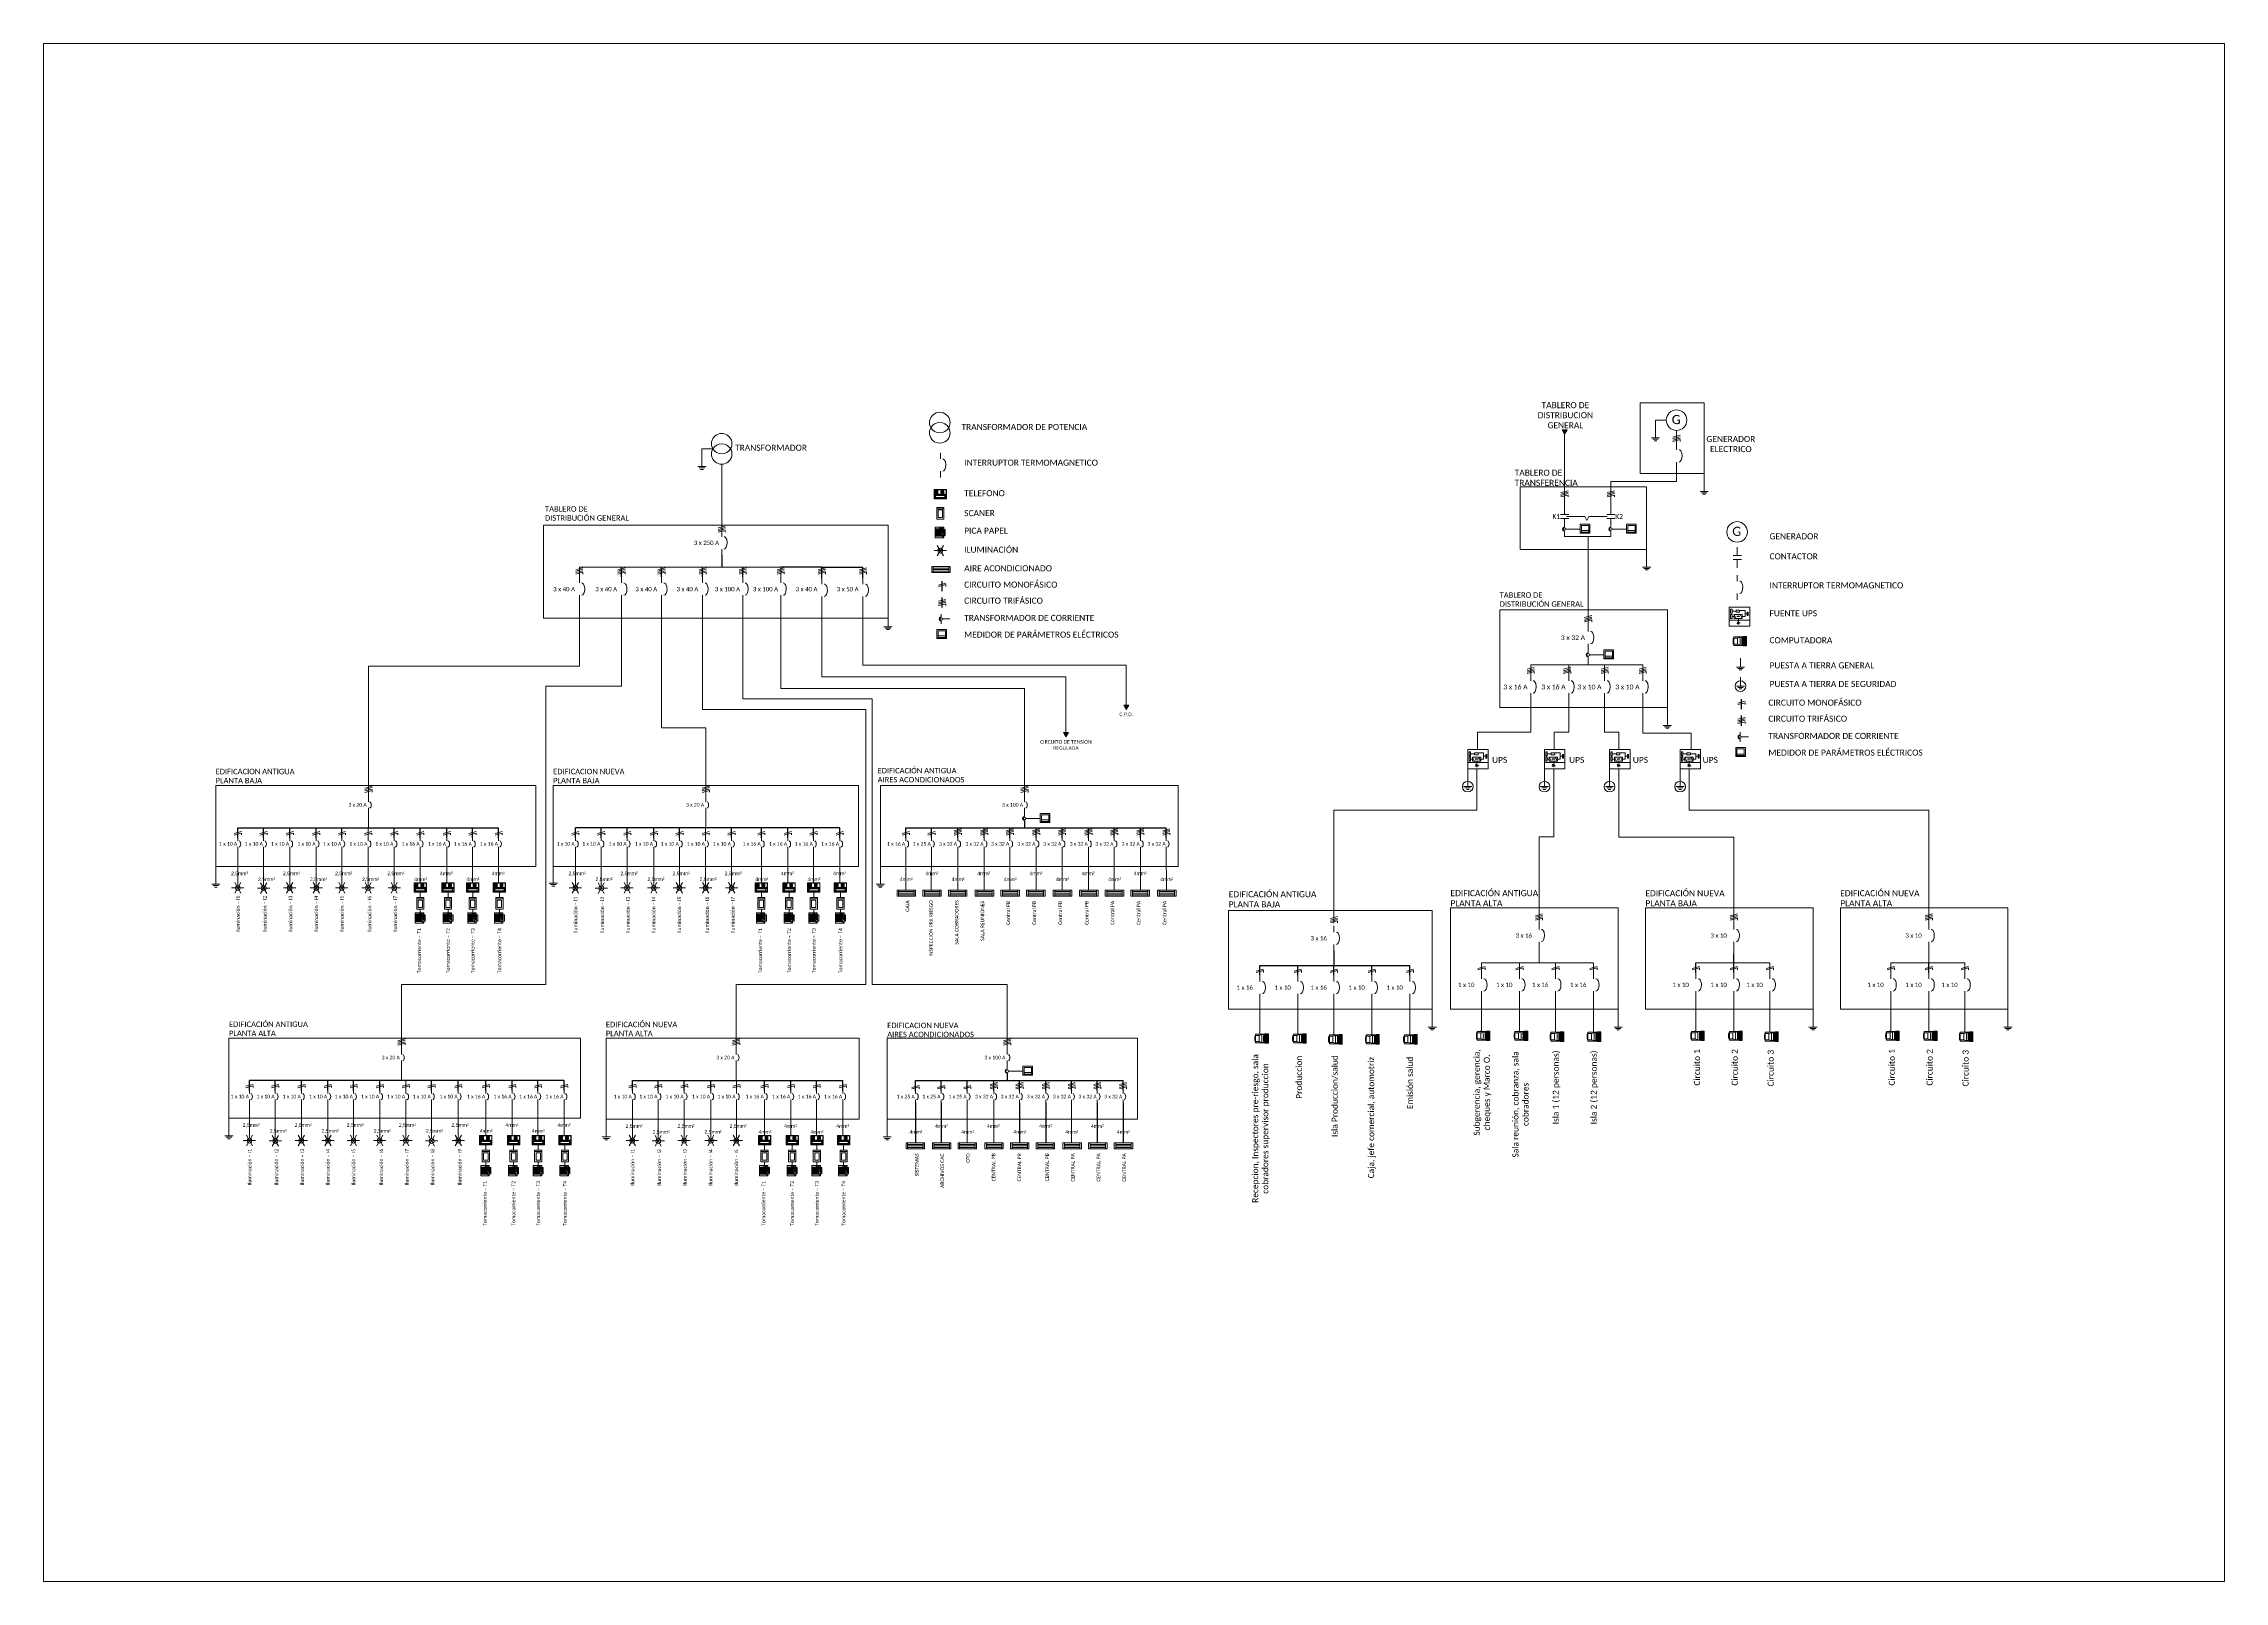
# Paper-space layout 'Presentación1' of a CAD drawing. Header units: inches. Extents: x -0.6 to 11.5, y 0 to 8.5.
# The model-space entities are those that its viewports show. They can reach past a viewport. Long polylines and large blocks are cut down to what shows.
import ezdxf

# ---------------------------------------------------------------- set-up
doc = ezdxf.new("R2010")
doc.units = ezdxf.units.IN
doc.header["$MEASUREMENT"] = 0
doc.linetypes.add('DASHED', pattern=[0.75, 0.5, -0.25])
doc.linetypes.add('DASHEDX2', pattern=[1.25, 0.75, -0.5])
for name, color, linetype in [('CONDUIT', 3, 'Continuous'), ('CONECTOR', 7, 'Continuous'), ('CONEX__ELÉCTRICAS_COMUNICACIÓN', 7, 'Continuous'), ('ELECTRICIDAD', 7, 'Continuous'), ('EQUIPO', 7, 'Continuous'), ('HVAC', 7, 'Continuous')]:
    doc.layers.add(name, color=color, linetype=linetype)
doc.styles.get("Standard").update_dxf_attribs({"font": 'arial.ttf'})

msp = doc.modelspace()

# ---------------------------------------------------------------- hatches: boundary and pattern name
at = {"lineweight": 13}
h = msp.add_hatch(color=140, dxfattribs=at)
h.dxf.hatch_style = 1
h.paths.add_polyline_path([(646.44, 403.4), (645.36, 403.4), (644.28, 403.4), (645.36, 401.53)])
h = msp.add_hatch(color=140)
h.dxf.hatch_style = 1
h.paths.add_polyline_path([(454.46, 282.84), (453.38, 282.84), (452.3, 282.84), (453.38, 280.97)])
h = msp.add_hatch(color=140)
h.dxf.hatch_style = 1
h.paths.add_polyline_path([(428.05, 270.85), (426.97, 270.85), (425.89, 270.85), (426.97, 268.98)])

# ---------------------------------------------------------------- linework, layer by layer
at = {"color": 140, "lineweight": 13, "ltscale": 0.2}
for p, q in [((645.36, 403.4), (644.28, 403.4)), ((644.28, 403.4), (645.36, 401.53)), ((645.36, 403.4), (646.44, 403.4)), ((646.44, 403.4), (645.36, 401.53)), ((453.38, 282.84), (452.3, 282.84)), ((452.3, 282.84), (453.38, 280.97)), ((453.38, 282.84), (454.46, 282.84)), ((454.46, 282.84), (453.38, 280.97)), ((426.97, 270.85), (425.89, 270.85)), ((425.89, 270.85), (426.97, 268.98)), ((426.97, 270.85), (428.05, 270.85)), ((428.05, 270.85), (426.97, 268.98))]:
    msp.add_line(p, q, dxfattribs=at)
at = {"color": 140, "linetype": 'Continuous', "lineweight": 13}
msp.add_line((645.36, 369.97), (645.36, 401.53), dxfattribs=at)
at = {"lineweight": 13}
for p, q in [((692.83, 400.22), (695.98, 401.06)), ((692.83, 399.58), (695.98, 400.43)), ((692.83, 398.95), (695.98, 399.79)), ((692.83, 398.31), (695.98, 399.16)), ((695.98, 399.16), (695.98, 398.35)), ((643.78, 375.92), (646.93, 376.77)), ((643.78, 375.29), (646.93, 376.14)), ((643.78, 374.66), (646.93, 375.5)), ((643.78, 374.02), (646.93, 374.87)), ((646.93, 374.87), (646.93, 374.06)), ((664.03, 375.92), (667.18, 376.77)), ((664.03, 375.29), (667.18, 376.14)), ((664.03, 374.66), (667.18, 375.5)), ((664.03, 374.02), (667.18, 374.87)), ((667.18, 374.87), (667.18, 374.06)), ((274.65, 360.44), (277.81, 361.29)), ((274.65, 359.81), (277.81, 360.65)), ((274.65, 359.17), (277.81, 360.02)), ((274.65, 358.54), (277.81, 359.38)), ((277.81, 359.38), (277.81, 358.58)), ((645.9, 359.95), (652.24, 359.95)), ((666.15, 359.95), (672.49, 359.95)), ((212.31, 342.13), (215.46, 342.97)), ((212.31, 341.49), (215.46, 342.34)), ((212.31, 340.86), (215.46, 341.7)), ((212.31, 340.22), (215.46, 341.07)), ((215.46, 341.07), (215.46, 340.26)), ((230.76, 342.13), (233.91, 342.97)), ((230.76, 341.49), (233.91, 342.34)), ((230.76, 340.86), (233.91, 341.7)), ((230.76, 340.22), (233.91, 341.07)), ((233.91, 341.07), (233.91, 340.26)), ((248.31, 342.13), (251.46, 342.97)), ((248.31, 341.49), (251.46, 342.34)), ((248.31, 340.86), (251.46, 341.7)), ((248.31, 340.22), (251.46, 341.07)), ((251.46, 341.07), (251.46, 340.26)), ((266.31, 342.13), (269.46, 342.97)), ((266.31, 341.49), (269.46, 342.34)), ((266.31, 340.86), (269.46, 341.7)), ((266.31, 340.22), (269.46, 341.07)), ((269.46, 341.07), (269.46, 340.26)), ((283.86, 342.13), (287.01, 342.97)), ((283.86, 341.49), (287.01, 342.34)), ((283.86, 340.86), (287.01, 341.7)), ((283.86, 340.22), (287.01, 341.07)), ((287.01, 341.07), (287.01, 340.26)), ((300.51, 342.13), (303.66, 342.97)), ((300.51, 341.49), (303.66, 342.34)), ((300.51, 340.86), (303.66, 341.7)), ((300.51, 340.22), (303.66, 341.07)), ((303.66, 341.07), (303.66, 340.26)), ((318.51, 342.13), (321.66, 342.97)), ((318.51, 341.49), (321.66, 342.34)), ((318.51, 340.86), (321.66, 341.7)), ((318.51, 340.22), (321.66, 341.07)), ((321.66, 341.07), (321.66, 340.26)), ((336.51, 342.13), (339.66, 342.97)), ((336.51, 341.49), (339.66, 342.34)), ((336.51, 340.86), (339.66, 341.7)), ((336.51, 340.22), (339.66, 341.07)), ((339.66, 341.07), (339.66, 340.26)), ((371.16, 335.39), (374.32, 336.24)), ((371.16, 334.76), (374.32, 335.6)), ((374.32, 335.6), (374.32, 334.8)), ((371.16, 328.32), (374.32, 329.17)), ((371.16, 327.69), (374.32, 328.54)), ((371.16, 327.06), (374.32, 327.9)), ((371.16, 326.42), (374.32, 327.27)), ((374.32, 327.27), (374.32, 326.46)), ((372.38, 321.43), (372.38, 322.7)), ((372.38, 318.45), (372.38, 319.72)), ((372.92, 320.56), (376.09, 320.56)), ((654.13, 321.19), (657.28, 322.03)), ((654.13, 320.55), (657.28, 321.4)), ((654.13, 319.92), (657.28, 320.76)), ((654.13, 319.28), (657.28, 320.13)), ((657.28, 320.13), (657.28, 319.32)), ((628.93, 298.55), (632.08, 299.4)), ((628.93, 297.92), (632.08, 298.76)), ((628.93, 297.28), (632.08, 298.13)), ((628.93, 296.65), (632.08, 297.49)), ((632.08, 297.49), (632.08, 296.69)), ((644.95, 298.55), (648.11, 299.4)), ((644.95, 297.92), (648.11, 298.76)), ((644.95, 297.28), (648.11, 298.13)), ((644.95, 296.65), (648.11, 297.49)), ((648.11, 297.49), (648.11, 296.69)), ((656.25, 304.86), (662.59, 304.86)), ((661.33, 298.55), (664.48, 299.4)), ((661.33, 297.92), (664.48, 298.76)), ((661.33, 297.28), (664.48, 298.13)), ((661.33, 296.65), (664.48, 297.49)), ((664.48, 297.49), (664.48, 296.69)), ((677.98, 298.55), (681.13, 299.4)), ((677.98, 297.92), (681.13, 298.76)), ((677.98, 297.28), (681.13, 298.13)), ((677.98, 296.65), (681.13, 297.49)), ((681.13, 297.49), (681.13, 296.69)), ((721.24, 283.69), (724.4, 284.53)), ((721.24, 283.05), (724.4, 283.9)), ((721.24, 276.62), (724.4, 277.47)), ((724.4, 283.9), (724.4, 283.09)), ((721.24, 275.99), (724.4, 276.83)), ((721.24, 275.35), (724.4, 276.2)), ((721.24, 274.72), (724.4, 275.56)), ((722.21, 269.73), (722.21, 270.99)), ((722.21, 266.75), (722.21, 268.02)), ((722.76, 268.86), (725.93, 268.86)), ((724.4, 275.56), (724.4, 274.76)), ((119.94, 246.49), (123.1, 247.34)), ((119.94, 245.86), (123.1, 246.7)), ((119.94, 245.22), (123.1, 246.07)), ((119.94, 244.59), (123.1, 245.43)), ((123.1, 245.43), (123.1, 244.63)), ((267.73, 246.49), (270.89, 247.34)), ((267.73, 245.86), (270.89, 246.7)), ((267.73, 245.22), (270.89, 246.07)), ((267.73, 244.59), (270.89, 245.43)), ((270.89, 245.43), (270.89, 244.63)), ((407.29, 246.48), (410.45, 247.32)), ((407.29, 245.84), (410.45, 246.69)), ((407.29, 245.21), (410.45, 246.06)), ((407.29, 244.58), (410.45, 245.42)), ((410.45, 245.42), (410.45, 244.61)), ((409.42, 233.16), (415.75, 233.16)), ((62.79, 226.56), (65.95, 227.4)), ((62.79, 225.92), (65.95, 226.77)), ((65.95, 226.77), (65.95, 225.96)), ((74.04, 226.56), (77.2, 227.4)), ((74.04, 225.92), (77.2, 226.77)), ((77.2, 226.77), (77.2, 225.96)), ((85.51, 226.56), (88.67, 227.4)), ((85.51, 225.92), (88.67, 226.77)), ((88.67, 226.77), (88.67, 225.96)), ((97.1, 226.56), (100.26, 227.4)), ((97.1, 225.92), (100.26, 226.77)), ((100.26, 226.77), (100.26, 225.96)), ((108.35, 226.56), (111.51, 227.4)), ((108.35, 225.92), (111.51, 226.77)), ((111.51, 226.77), (111.51, 225.96)), ((119.83, 226.56), (122.98, 227.4)), ((119.83, 225.92), (122.98, 226.77)), ((122.98, 226.77), (122.98, 225.96)), ((131.19, 226.56), (134.35, 227.4)), ((131.19, 225.92), (134.35, 226.77)), ((134.35, 226.77), (134.35, 225.96)), ((142.66, 226.56), (145.82, 227.4)), ((142.66, 225.92), (145.82, 226.77)), ((145.82, 226.77), (145.82, 225.96)), ((154.25, 226.56), (157.41, 227.4)), ((154.25, 225.92), (157.41, 226.77)), ((157.41, 226.77), (157.41, 225.96)), ((165.5, 226.56), (168.66, 227.4)), ((165.5, 225.92), (168.66, 226.77)), ((168.66, 226.77), (168.66, 225.96)), ((176.98, 226.56), (180.13, 227.4)), ((176.98, 225.92), (180.13, 226.77)), ((180.13, 226.77), (180.13, 225.96)), ((210.58, 226.56), (213.74, 227.4)), ((210.58, 225.92), (213.74, 226.77)), ((213.74, 226.77), (213.74, 225.96)), ((221.83, 226.56), (224.99, 227.4)), ((221.83, 225.92), (224.99, 226.77)), ((224.99, 226.77), (224.99, 225.96)), ((233.31, 226.56), (236.47, 227.4)), ((233.31, 225.92), (236.47, 226.77)), ((236.47, 226.77), (236.47, 225.96)), ((244.9, 226.56), (248.05, 227.4)), ((244.9, 225.92), (248.05, 226.77)), ((248.05, 226.77), (248.05, 225.96)), ((256.15, 226.56), (259.3, 227.4)), ((256.15, 225.92), (259.3, 226.77)), ((259.3, 226.77), (259.3, 225.96)), ((267.62, 226.56), (270.78, 227.4)), ((267.62, 225.92), (270.78, 226.77)), ((270.78, 226.77), (270.78, 225.96)), ((278.98, 226.56), (282.14, 227.4)), ((278.98, 225.92), (282.14, 226.77)), ((282.14, 226.77), (282.14, 225.96)), ((292.03, 226.56), (295.19, 227.4)), ((292.03, 225.92), (295.19, 226.77)), ((295.19, 226.77), (295.19, 225.96)), ((303.62, 226.56), (306.78, 227.4)), ((303.62, 225.92), (306.78, 226.77)), ((306.78, 226.77), (306.78, 225.96)), ((314.87, 226.56), (318.03, 227.4)), ((314.87, 225.92), (318.03, 226.77)), ((318.03, 226.77), (318.03, 225.96)), ((326.35, 226.56), (329.5, 227.4)), ((326.35, 225.92), (329.5, 226.77)), ((329.5, 226.77), (329.5, 225.96)), ((355.3, 226.55), (358.46, 227.39)), ((355.3, 225.91), (358.46, 226.76)), ((358.46, 226.76), (358.46, 225.95)), ((366.55, 226.55), (369.71, 227.39)), ((366.55, 225.91), (369.71, 226.76)), ((369.71, 226.76), (369.71, 225.95)), ((378.03, 227.82), (381.18, 228.66)), ((378.03, 227.18), (381.18, 228.03)), ((378.03, 226.55), (381.18, 227.39)), ((378.03, 225.91), (381.18, 226.76)), ((381.18, 226.76), (381.18, 225.95)), ((389.61, 227.82), (392.77, 228.66)), ((389.61, 227.18), (392.77, 228.03)), ((389.61, 226.55), (392.77, 227.39)), ((389.61, 225.91), (392.77, 226.76)), ((392.77, 226.76), (392.77, 225.95)), ((400.86, 227.82), (404.02, 228.66)), ((400.86, 227.18), (404.02, 228.03)), ((400.86, 226.55), (404.02, 227.39)), ((400.86, 225.91), (404.02, 226.76)), ((404.02, 226.76), (404.02, 225.95)), ((412.34, 227.82), (415.49, 228.66)), ((412.34, 227.18), (415.49, 228.03)), ((412.34, 226.55), (415.49, 227.39)), ((412.34, 225.91), (415.49, 226.76)), ((415.49, 226.76), (415.49, 225.95)), ((423.7, 227.82), (426.86, 228.66)), ((423.7, 227.18), (426.86, 228.03)), ((423.7, 226.55), (426.86, 227.39)), ((423.7, 225.91), (426.86, 226.76)), ((426.86, 226.76), (426.86, 225.95)), ((435.29, 227.82), (438.44, 228.66)), ((435.29, 227.18), (438.44, 228.03)), ((435.29, 226.55), (438.44, 227.39)), ((435.29, 225.91), (438.44, 226.76)), ((438.44, 226.76), (438.44, 225.95)), ((446.54, 227.82), (449.69, 228.66)), ((446.54, 227.18), (449.69, 228.03)), ((446.54, 226.55), (449.69, 227.39)), ((446.54, 225.91), (449.69, 226.76)), ((449.69, 226.76), (449.69, 225.95)), ((458.01, 227.82), (461.17, 228.66)), ((458.01, 227.18), (461.17, 228.03)), ((458.01, 226.55), (461.17, 227.39)), ((458.01, 225.91), (461.17, 226.76)), ((461.17, 226.76), (461.17, 225.95)), ((469.38, 227.82), (472.53, 228.66)), ((469.38, 227.18), (472.53, 228.03)), ((469.38, 226.55), (472.53, 227.39)), ((469.38, 225.91), (472.53, 226.76)), ((472.53, 226.76), (472.53, 225.95)), ((391.19, 219.32), (391.19, 201.78)), ((402.44, 219.32), (402.44, 201.78)), ((413.92, 219.32), (413.92, 201.78)), ((436.87, 219.32), (436.87, 201.78)), ((448.12, 219.32), (448.12, 201.78)), ((459.59, 219.32), (459.59, 201.78)), ((632.59, 190.5), (635.74, 191.35)), ((717.94, 190.5), (721.09, 191.35)), ((803.33, 190.5), (806.48, 191.35)), ((542.79, 189.3), (545.95, 190.15)), ((542.79, 188.67), (545.95, 189.52)), ((542.79, 188.04), (545.95, 188.88)), ((542.79, 187.4), (545.95, 188.25)), ((545.95, 188.25), (545.95, 187.44)), ((632.59, 189.87), (635.74, 190.72)), ((632.59, 189.24), (635.74, 190.08)), ((632.59, 188.6), (635.74, 189.45)), ((635.74, 189.45), (635.74, 188.64)), ((717.94, 189.87), (721.09, 190.72)), ((717.94, 189.24), (721.09, 190.08)), ((717.94, 188.6), (721.09, 189.45)), ((721.09, 189.45), (721.09, 188.64)), ((803.33, 189.87), (806.48, 190.72)), ((803.33, 189.24), (806.48, 190.08)), ((803.33, 188.6), (806.48, 189.45)), ((806.48, 189.45), (806.48, 188.64)), ((510.36, 166.3), (513.52, 167.15)), ((510.36, 165.67), (513.52, 166.52)), ((513.52, 166.52), (513.52, 165.71)), ((527.01, 166.3), (530.17, 167.15)), ((527.01, 165.67), (530.17, 166.52)), ((530.17, 166.52), (530.17, 165.71)), ((542.76, 166.3), (545.92, 167.15)), ((542.76, 165.67), (545.92, 166.52)), ((545.92, 166.52), (545.92, 165.71)), ((559.41, 166.3), (562.57, 167.15)), ((559.41, 165.67), (562.57, 166.52)), ((562.57, 166.52), (562.57, 165.71)), ((576.06, 166.3), (579.22, 167.15)), ((576.06, 165.67), (579.22, 166.52)), ((579.22, 166.52), (579.22, 165.71)), ((607.39, 167.5), (610.55, 168.35)), ((607.39, 166.87), (610.55, 167.72)), ((610.55, 167.72), (610.55, 166.91)), ((624.04, 167.5), (627.2, 168.35)), ((624.04, 166.87), (627.2, 167.72)), ((627.2, 167.72), (627.2, 166.91)), ((639.79, 167.5), (642.95, 168.35)), ((639.79, 166.87), (642.95, 167.72)), ((642.95, 167.72), (642.95, 166.91)), ((656.44, 167.5), (659.6, 168.35)), ((656.44, 166.87), (659.6, 167.72)), ((659.6, 167.72), (659.6, 166.91)), ((701.29, 167.5), (704.44, 168.35)), ((701.29, 166.87), (704.44, 167.72)), ((704.44, 167.72), (704.44, 166.91)), ((717.94, 167.5), (721.09, 168.35)), ((717.94, 166.87), (721.09, 167.72)), ((721.09, 167.72), (721.09, 166.91)), ((733.69, 167.5), (736.84, 168.35)), ((733.69, 166.87), (736.84, 167.72)), ((736.84, 167.72), (736.84, 166.91)), ((786.64, 167.5), (789.79, 168.35)), ((786.64, 166.87), (789.79, 167.72)), ((789.79, 167.72), (789.79, 166.91)), ((803.29, 167.5), (806.44, 168.35)), ((803.29, 166.87), (806.44, 167.72)), ((806.44, 167.72), (806.44, 166.91)), ((819.04, 167.5), (822.19, 168.35)), ((819.04, 166.87), (822.19, 167.72)), ((822.19, 167.72), (822.19, 166.91)), ((134.46, 135.79), (137.62, 136.64)), ((134.46, 135.16), (137.62, 136)), ((134.46, 134.52), (137.62, 135.37)), ((134.46, 133.89), (137.62, 134.73)), ((137.62, 134.73), (137.62, 133.93)), ((281.03, 135.79), (284.18, 136.64)), ((281.03, 135.16), (284.18, 136)), ((281.03, 134.52), (284.18, 135.37)), ((281.03, 133.89), (284.18, 134.73)), ((284.18, 134.73), (284.18, 133.93)), ((399.66, 135.78), (402.82, 136.62)), ((399.66, 135.14), (402.82, 135.99)), ((399.66, 134.51), (402.82, 135.36)), ((399.66, 133.88), (402.82, 134.72)), ((402.82, 134.72), (402.82, 133.91)), ((67.89, 115.85), (71.05, 116.69)), ((67.89, 115.21), (71.05, 116.06)), ((71.05, 116.06), (71.05, 115.25)), ((79.14, 115.85), (82.3, 116.69)), ((79.14, 115.21), (82.3, 116.06)), ((82.3, 116.06), (82.3, 115.25)), ((90.62, 115.85), (93.78, 116.69)), ((90.62, 115.21), (93.78, 116.06)), ((93.78, 116.06), (93.78, 115.25)), ((102.21, 115.85), (105.36, 116.69)), ((102.21, 115.21), (105.36, 116.06)), ((105.36, 116.06), (105.36, 115.25)), ((113.46, 115.85), (116.61, 116.69)), ((113.46, 115.21), (116.61, 116.06)), ((116.61, 116.06), (116.61, 115.25)), ((124.93, 115.85), (128.09, 116.69)), ((124.93, 115.21), (128.09, 116.06)), ((128.09, 116.06), (128.09, 115.25)), ((136.29, 115.85), (139.45, 116.69)), ((136.29, 115.21), (139.45, 116.06)), ((139.45, 116.06), (139.45, 115.25)), ((147.54, 115.85), (150.7, 116.69)), ((147.54, 115.21), (150.7, 116.06)), ((150.7, 116.06), (150.7, 115.25)), ((159.31, 115.85), (162.47, 116.69)), ((159.31, 115.21), (162.47, 116.06)), ((162.47, 116.06), (162.47, 115.25)), ((171.36, 115.85), (174.52, 116.69)), ((171.36, 115.21), (174.52, 116.06)), ((174.52, 116.06), (174.52, 115.25)), ((182.95, 115.85), (186.11, 116.69)), ((182.95, 115.21), (186.11, 116.06)), ((186.11, 116.06), (186.11, 115.25)), ((194.2, 115.85), (197.36, 116.69)), ((194.2, 115.21), (197.36, 116.06)), ((197.36, 116.06), (197.36, 115.25)), ((205.67, 115.85), (208.83, 116.69)), ((205.67, 115.21), (208.83, 116.06)), ((208.83, 116.06), (208.83, 115.25)), ((235.56, 115.86), (238.72, 116.7)), ((235.56, 115.22), (238.72, 116.07)), ((238.72, 116.07), (238.72, 115.26)), ((246.81, 115.85), (249.97, 116.69)), ((246.81, 115.21), (249.97, 116.06)), ((249.97, 116.06), (249.97, 115.25)), ((258.29, 115.85), (261.45, 116.69)), ((258.29, 115.21), (261.45, 116.06)), ((261.45, 116.06), (261.45, 115.25)), ((269.88, 115.85), (273.03, 116.69)), ((269.88, 115.21), (273.03, 116.06)), ((273.03, 116.06), (273.03, 115.25)), ((281.13, 115.86), (284.28, 116.7)), ((281.13, 115.22), (284.28, 116.07)), ((284.28, 116.07), (284.28, 115.26)), ((293.4, 115.86), (296.56, 116.7)), ((293.4, 115.22), (296.56, 116.07)), ((296.56, 116.07), (296.56, 115.26)), ((304.99, 115.86), (308.14, 116.7)), ((304.99, 115.22), (308.14, 116.07)), ((308.14, 116.07), (308.14, 115.26)), ((316.24, 115.85), (319.39, 116.69)), ((316.24, 115.21), (319.39, 116.06)), ((319.39, 116.06), (319.39, 115.25)), ((327.71, 115.85), (330.87, 116.69)), ((327.71, 115.21), (330.87, 116.06)), ((330.87, 116.06), (330.87, 115.25)), ((359.5, 115.36), (362.66, 116.21)), ((359.5, 114.73), (362.66, 115.57)), ((362.66, 115.57), (362.66, 114.77)), ((370.75, 115.36), (373.91, 116.21)), ((370.75, 114.73), (373.91, 115.57)), ((373.91, 115.57), (373.91, 114.77)), ((382.22, 115.36), (385.38, 116.21)), ((382.22, 114.73), (385.38, 115.57)), ((385.38, 115.57), (385.38, 114.77)), ((393.81, 116.63), (396.97, 117.48)), ((393.81, 116), (396.97, 116.84)), ((393.81, 115.36), (396.97, 116.21)), ((393.81, 114.73), (396.97, 115.57)), ((396.97, 115.57), (396.97, 114.77)), ((401.79, 122.46), (408.13, 122.46)), ((405.06, 116.63), (408.22, 117.48)), ((405.06, 116), (408.22, 116.84)), ((405.06, 115.36), (408.22, 116.21)), ((405.06, 114.73), (408.22, 115.57)), ((408.22, 115.57), (408.22, 114.77)), ((416.54, 116.63), (419.69, 117.48)), ((416.54, 116), (419.69, 116.84)), ((416.54, 115.36), (419.69, 116.21)), ((416.54, 114.73), (419.69, 115.57)), ((419.69, 115.57), (419.69, 114.77)), ((427.9, 116.63), (431.06, 117.48)), ((427.9, 116), (431.06, 116.84)), ((427.9, 115.36), (431.06, 116.21)), ((427.9, 114.73), (431.06, 115.57)), ((431.06, 115.57), (431.06, 114.77)), ((439.15, 116.63), (442.31, 117.48)), ((439.15, 116), (442.31, 116.84)), ((439.15, 115.36), (442.31, 116.21)), ((439.15, 114.73), (442.31, 115.57)), ((442.31, 115.57), (442.31, 114.77)), ((450.4, 116.63), (453.56, 117.48)), ((450.4, 116), (453.56, 116.84)), ((450.4, 115.36), (453.56, 116.21)), ((450.4, 114.73), (453.56, 115.57)), ((453.56, 115.57), (453.56, 114.77))]:
    msp.add_line(p, q, dxfattribs=at)
for p, q in [((276.23, 348.52), (276.23, 343.31)), ((232.34, 339.03), (232.34, 343.31)), ((249.89, 339.03), (249.89, 343.31)), ((267.89, 339.03), (267.89, 343.31)), ((285.44, 339.03), (285.44, 343.31)), ((320.09, 343.31), (302.09, 343.31)), ((320.09, 343.31), (338.09, 343.31)), ((320.09, 338.58), (320.09, 343.31)), ((338.09, 338.58), (338.09, 343.31)), ((372.64, 337.19), (372.64, 332.79)), ((372.64, 329.93), (372.64, 325.53)), ((722.72, 285.49), (722.72, 281.08)), ((722.72, 278.23), (722.72, 273.82)), ((408.87, 232.32), (408.87, 229)), ((64.37, 224.73), (64.37, 229.01)), ((75.62, 224.73), (75.62, 229.01)), ((87.09, 224.73), (87.09, 229.01)), ((98.68, 224.73), (98.68, 229.01)), ((109.93, 224.73), (109.93, 229.01)), ((132.77, 224.73), (132.77, 229.01)), ((144.24, 224.73), (144.24, 229.01)), ((155.83, 224.73), (155.83, 229.01)), ((167.08, 224.73), (167.08, 229.01)), ((178.56, 224.73), (178.56, 229.01)), ((212.16, 224.73), (212.16, 229)), ((223.41, 224.73), (223.41, 229)), ((234.89, 224.73), (234.89, 229)), ((246.48, 224.73), (246.48, 229)), ((257.73, 224.73), (257.73, 229)), ((280.56, 224.73), (280.56, 229)), ((293.61, 224.73), (293.61, 229)), ((305.2, 224.73), (305.2, 229)), ((316.45, 224.73), (316.45, 229)), ((327.93, 224.73), (327.93, 229)), ((356.88, 224.72), (356.88, 229)), ((368.13, 224.72), (368.13, 229)), ((379.6, 224.72), (379.6, 229)), ((391.19, 224.72), (391.19, 229)), ((402.44, 224.72), (402.44, 229)), ((413.92, 224.72), (413.92, 229)), ((425.28, 224.72), (425.28, 229)), ((436.87, 224.72), (436.87, 229)), ((448.12, 224.72), (448.12, 229)), ((459.59, 224.72), (459.59, 229)), ((470.95, 224.72), (470.95, 229)), ((544.34, 175.27), (544.34, 168.76)), ((719.52, 165.67), (719.52, 173.87)), ((511.94, 168.76), (577.64, 168.76)), ((511.94, 164.47), (511.94, 168.76)), ((528.59, 164.47), (528.59, 168.76)), ((544.34, 164.47), (544.34, 168.76)), ((560.99, 164.47), (560.99, 168.76)), ((577.64, 164.47), (577.64, 168.76)), ((702.87, 165.67), (702.87, 169.96)), ((804.87, 165.67), (804.87, 169.96)), ((69.47, 114.03), (69.47, 118.31)), ((80.72, 114.03), (80.72, 118.31)), ((92.2, 114.03), (92.2, 118.31)), ((103.79, 114.03), (103.79, 118.31)), ((115.04, 114.03), (115.04, 118.31)), ((126.51, 114.03), (126.51, 118.31)), ((149.12, 114.03), (149.12, 118.31)), ((160.89, 114.03), (160.89, 118.31)), ((172.94, 114.03), (172.94, 118.31)), ((184.53, 114.03), (184.53, 118.31)), ((195.78, 114.03), (195.78, 118.31)), ((207.25, 114.03), (207.25, 118.31)), ((237.14, 114.03), (237.14, 118.31)), ((248.39, 114.03), (248.39, 118.31)), ((259.87, 114.03), (259.87, 118.31)), ((271.45, 114.03), (271.45, 118.31)), ((294.98, 114.03), (294.98, 118.31)), ((306.57, 114.03), (306.57, 118.31)), ((317.82, 114.03), (317.82, 118.31)), ((329.29, 114.03), (329.29, 118.31)), ((361.08, 114.02), (361.08, 118.3)), ((372.33, 114.02), (372.33, 118.3)), ((383.8, 114.02), (383.8, 118.3)), ((395.39, 114.02), (395.39, 118.3)), ((401.24, 121.62), (401.24, 118.3)), ((406.64, 114.02), (406.64, 118.3)), ((418.12, 114.02), (418.12, 118.3)), ((429.48, 114.02), (429.48, 118.3)), ((440.73, 114.02), (440.73, 118.3)), ((451.98, 114.02), (451.98, 118.3)), ((361.08, 108.62), (361.08, 91.08)), ((372.33, 108.62), (372.33, 91.08)), ((406.64, 108.62), (406.64, 91.08)), ((418.12, 108.62), (418.12, 91.08)), ((440.73, 108.62), (440.73, 91.08)), ((451.98, 108.62), (451.98, 91.08))]:
    msp.add_line(p, q)
at = {"lineweight": 30}
for p, q in [((64.37, 229.01), (178.56, 229.01)), ((327.93, 229), (212.16, 229)), ((356.88, 229), (470.95, 229)), ((207.25, 118.31), (69.47, 118.31)), ((237.14, 118.31), (329.29, 118.31)), ((361.08, 118.3), (451.98, 118.3))]:
    msp.add_line(p, q, dxfattribs=at)
at = {"color": 7, "linetype": 'Continuous', "lineweight": 13}
for points in [[(678.49, 415.3), (706.5, 415.3), (706.5, 384.24), (678.49, 384.24)], [(717.48, 317.38), (726.48, 317.38), (726.48, 325.78), (717.48, 325.78)], [(718.08, 323.08), (718.68, 323.08), (718.68, 324.88), (718.08, 324.88)], [(718.08, 320.8), (718.68, 320.8), (718.68, 322.6), (718.08, 322.6)], [(719.58, 320.8), (723.18, 320.8), (723.18, 322.48), (719.58, 322.48)], [(720.48, 323.53), (721.98, 323.53), (721.98, 324.43), (720.48, 324.43)], [(725.34, 322.03), (725.82, 322.03), (725.82, 323.62), (725.34, 323.62)], [(602.95, 254.92), (611.95, 254.92), (611.95, 263.32), (602.95, 263.32)], [(603.55, 260.62), (604.15, 260.62), (604.15, 262.42), (603.55, 262.42)], [(603.55, 258.34), (604.15, 258.34), (604.15, 260.14), (603.55, 260.14)], [(605.05, 258.34), (608.65, 258.34), (608.65, 260.02), (605.05, 260.02)], [(605.95, 261.07), (607.45, 261.07), (607.45, 261.97), (605.95, 261.97)], [(610.81, 259.57), (611.29, 259.57), (611.29, 261.16), (610.81, 261.16)], [(636.54, 254.92), (645.54, 254.92), (645.54, 263.32), (636.54, 263.32)], [(637.14, 260.62), (637.74, 260.62), (637.74, 262.42), (637.14, 262.42)], [(637.14, 258.34), (637.74, 258.34), (637.74, 260.14), (637.14, 260.14)], [(638.64, 258.34), (642.24, 258.34), (642.24, 260.02), (638.64, 260.02)], [(639.54, 261.07), (641.04, 261.07), (641.04, 261.97), (639.54, 261.97)], [(644.4, 259.57), (644.88, 259.57), (644.88, 261.16), (644.4, 261.16)], [(665.05, 254.92), (674.05, 254.92), (674.05, 263.32), (665.05, 263.32)], [(665.65, 260.62), (666.25, 260.62), (666.25, 262.42), (665.65, 262.42)], [(665.65, 258.34), (666.25, 258.34), (666.25, 260.14), (665.65, 260.14)], [(667.15, 258.34), (670.75, 258.34), (670.75, 260.02), (667.15, 260.02)], [(668.05, 261.07), (669.55, 261.07), (669.55, 261.97), (668.05, 261.97)], [(672.91, 259.57), (673.39, 259.57), (673.39, 261.16), (672.91, 261.16)], [(695.94, 254.92), (704.94, 254.92), (704.94, 263.32), (695.94, 263.32)], [(696.54, 260.62), (697.14, 260.62), (697.14, 262.42), (696.54, 262.42)], [(696.54, 258.34), (697.14, 258.34), (697.14, 260.14), (696.54, 260.14)], [(698.04, 258.34), (701.64, 258.34), (701.64, 260.02), (698.04, 260.02)], [(698.94, 261.07), (700.44, 261.07), (700.44, 261.97), (698.94, 261.97)], [(703.8, 259.57), (704.28, 259.57), (704.28, 261.16), (703.8, 261.16)]]:
    msp.add_lwpolyline(points, close=True, dxfattribs=at)
at = {"color": 10, "linetype": 'DASHED', "lineweight": 13, "ltscale": 5}
for points in [[(625.92, 351.07), (681.3, 351.07), (681.3, 378.5), (625.92, 378.5)], [(617.01, 281.77), (690.36, 281.77), (690.36, 324.52), (617.01, 324.52)], [(498.17, 149.6), (587.4, 149.6), (587.4, 192.82), (498.17, 192.82)], [(595.47, 149.6), (668.82, 149.6), (668.82, 194.02), (595.47, 194.02)], [(680.82, 149.6), (754.17, 149.6), (754.17, 194.02), (680.82, 194.02)], [(766.17, 149.6), (839.52, 149.6), (839.52, 194.02), (766.17, 194.02)]]:
    msp.add_lwpolyline(points, close=True, dxfattribs=at)
at = {"color": 165, "linetype": 'DASHED', "lineweight": 13, "ltscale": 5}
for points in [[(198.24, 320.99), (349.07, 320.99), (349.07, 361.63), (198.24, 361.63)], [(54.69, 212.13), (194.9, 212.13), (194.9, 247.68), (54.69, 247.68)], [(202.49, 212.13), (336.14, 212.13), (336.14, 247.68), (202.49, 247.68)], [(345.71, 212.12), (476.21, 212.12), (476.21, 247.67), (345.71, 247.67)], [(60.44, 101.88), (214.34, 101.88), (214.34, 136.98), (60.44, 136.98)], [(225.68, 101.43), (336.38, 101.43), (336.38, 136.98), (225.68, 136.98)], [(348.7, 101.42), (458.36, 101.42), (458.36, 136.97), (348.7, 136.97)]]:
    msp.add_lwpolyline(points, close=True, dxfattribs=at)
at = {"lineweight": 13, "ltscale": 0.2}
for centre in [(694.41, 407.67), (720.91, 358.7)]:
    msp.add_circle(centre, 4.5, dxfattribs=at)
at = {"lineweight": 13}
for centre in [(645.36, 359.95), (665.61, 359.95), (372.38, 320.56), (655.71, 304.86), (722.21, 268.86), (408.87, 233.16), (401.24, 122.46)]:
    msp.add_circle(centre, 0.547, dxfattribs=at)
for centre in [(645.32, 359.96), (665.57, 359.96), (372.34, 320.57), (655.67, 304.87), (722.18, 268.87), (408.83, 233.17), (401.21, 122.47)]:
    msp.add_arc(centre, 0.855, 87.73162, 272.26838, dxfattribs=at)
at = {"layer": 'CONDUIT', "color": 7, "lineweight": 13}
for p, q in [((652.74, 359.29), (655.95, 359.29)), ((672.99, 359.29), (676.2, 359.29)), ((370.97, 313.11), (374.19, 313.11)), ((663.09, 304.21), (666.3, 304.21)), ((720.81, 261.41), (724.02, 261.41)), ((416.25, 232.51), (419.47, 232.51)), ((408.63, 121.81), (411.84, 121.81))]:
    msp.add_line(p, q, dxfattribs=at)
for points in [[(652.24, 362.09), (656.45, 362.09), (656.45, 358.14), (652.24, 358.14)], [(652.74, 361.59), (655.95, 361.59), (655.95, 358.64), (652.74, 358.64)], [(672.49, 362.09), (676.7, 362.09), (676.7, 358.14), (672.49, 358.14)], [(672.99, 361.59), (676.2, 361.59), (676.2, 358.64), (672.99, 358.64)], [(370.47, 315.9), (374.69, 315.9), (374.69, 311.96), (370.47, 311.96)], [(370.97, 315.4), (374.19, 315.4), (374.19, 312.46), (370.97, 312.46)], [(662.59, 307), (666.8, 307), (666.8, 303.06), (662.59, 303.06)], [(663.09, 306.5), (666.3, 306.5), (666.3, 303.56), (663.09, 303.56)], [(720.31, 264.2), (724.52, 264.2), (724.52, 260.26), (720.31, 260.26)], [(720.81, 263.7), (724.02, 263.7), (724.02, 260.76), (720.81, 260.76)], [(415.75, 235.3), (419.97, 235.3), (419.97, 231.36), (415.75, 231.36)], [(416.25, 234.8), (419.47, 234.8), (419.47, 231.86), (416.25, 231.86)], [(408.13, 124.6), (412.34, 124.6), (412.34, 120.66), (408.13, 120.66)], [(408.63, 124.1), (411.84, 124.1), (411.84, 121.16), (408.63, 121.16)]]:
    msp.add_lwpolyline(points, close=True, dxfattribs=at)
for centre in [(652.74, 358.39), (653.54, 358.39), (654.35, 358.39), (655.15, 358.39), (655.95, 358.39), (672.99, 358.39), (673.79, 358.39), (674.6, 358.39), (675.4, 358.39), (676.2, 358.39), (370.97, 312.21), (371.78, 312.21), (372.58, 312.21), (373.38, 312.21), (374.19, 312.21), (663.09, 303.31), (663.89, 303.31), (664.7, 303.31), (665.5, 303.31), (666.3, 303.31), (720.81, 260.51), (721.61, 260.51), (722.42, 260.51), (723.22, 260.51), (724.02, 260.51), (416.25, 231.61), (417.06, 231.61), (417.86, 231.61), (418.66, 231.61), (419.47, 231.61), (408.63, 120.91), (409.43, 120.91), (410.23, 120.91), (411.03, 120.91), (411.84, 120.91)]:
    msp.add_circle(centre, 0.118, dxfattribs=at)
at = {"layer": 'CONECTOR', "linetype": 'Continuous', "lineweight": 13}
for p, q in [((694.41, 403.27), (694.41, 397.42)), ((276.23, 359.32), (276.23, 388.36)), ((655.71, 317.77), (655.71, 356.69)), ((717.48, 320.08), (726.48, 320.08)), ((718.68, 323.98), (720.48, 323.98)), ((718.68, 321.64), (719.58, 321.64)), ((720.48, 320.8), (719.58, 322.48)), ((720.78, 321.76), (721.98, 321.76)), ((720.78, 321.58), (721.98, 321.58)), ((721.53, 319.63), (721.53, 320.8)), ((723.15, 320.8), (722.25, 322.48)), ((725.34, 322.87), (724.38, 322.87)), ((640.77, 263.32), (640.77, 270.97)), ((669.12, 263.32), (669.12, 270.97)), ((604.15, 261.52), (605.95, 261.52)), ((604.15, 259.18), (605.05, 259.18)), ((605.95, 258.34), (605.05, 260.02)), ((606.25, 259.3), (607.45, 259.3)), ((606.25, 259.12), (607.45, 259.12)), ((607, 257.17), (607, 258.34)), ((608.62, 258.34), (607.72, 260.02)), ((610.81, 260.41), (609.85, 260.41)), ((637.74, 261.52), (639.54, 261.52)), ((637.74, 259.18), (638.64, 259.18)), ((639.54, 258.34), (638.64, 260.02)), ((639.84, 259.3), (641.04, 259.3)), ((639.84, 259.12), (641.04, 259.12)), ((640.59, 257.17), (640.59, 258.34)), ((642.21, 258.34), (641.31, 260.02)), ((644.4, 260.41), (643.44, 260.41)), ((666.25, 261.52), (668.05, 261.52)), ((666.25, 259.18), (667.15, 259.18)), ((668.05, 258.34), (667.15, 260.02)), ((668.35, 259.3), (669.55, 259.3)), ((668.35, 259.12), (669.55, 259.12)), ((669.1, 257.17), (669.1, 258.34)), ((670.72, 258.34), (669.82, 260.02)), ((672.91, 260.41), (671.95, 260.41)), ((697.14, 261.52), (698.94, 261.52)), ((697.14, 259.18), (698.04, 259.18)), ((698.94, 258.34), (698.04, 260.02)), ((699.24, 259.3), (700.44, 259.3)), ((699.24, 259.12), (700.44, 259.12)), ((699.99, 257.17), (699.99, 258.34)), ((701.61, 258.34), (700.71, 260.02)), ((703.8, 260.41), (702.84, 260.41)), ((602.95, 257.62), (611.95, 257.62)), ((636.54, 257.62), (645.54, 257.62)), ((665.05, 257.62), (674.05, 257.62)), ((695.94, 257.62), (704.94, 257.62)), ((64.37, 203.81), (64.37, 219.33)), ((75.62, 203.68), (75.62, 219.33)), ((87.09, 203.81), (87.09, 219.33)), ((98.68, 203.81), (98.68, 219.33)), ((109.93, 203.81), (109.93, 219.33)), ((121.41, 203.81), (121.41, 219.33)), ((132.77, 203.81), (132.77, 219.33)), ((144.24, 219.33), (144.24, 204.93)), ((155.83, 219.33), (155.83, 204.93)), ((167.08, 219.33), (167.08, 204.93)), ((178.56, 219.33), (178.56, 204.93)), ((212.16, 203.81), (212.16, 219.33)), ((223.41, 203.68), (223.41, 219.33)), ((234.89, 203.81), (234.89, 219.33)), ((246.48, 203.81), (246.48, 219.33)), ((257.73, 203.81), (257.73, 219.33)), ((269.2, 203.81), (269.2, 219.33)), ((280.56, 203.81), (280.56, 219.33)), ((293.61, 219.33), (293.61, 204.93)), ((305.2, 219.33), (305.2, 204.93)), ((316.45, 219.33), (316.45, 204.93)), ((327.93, 219.33), (327.93, 204.93)), ((356.88, 219.32), (356.88, 201.78)), ((368.13, 219.32), (368.04, 201.78)), ((379.6, 219.32), (379.6, 201.78)), ((425.28, 219.32), (425.29, 201.78)), ((470.95, 219.32), (470.96, 201.78)), ((144.24, 200.88), (144.24, 198.58)), ((156.39, 200.88), (156.39, 198.58)), ((167.19, 200.88), (167.19, 198.58)), ((178.89, 200.88), (178.89, 198.58)), ((293.61, 200.88), (293.61, 198.58)), ((305.76, 200.88), (305.76, 198.58)), ((316.56, 200.88), (316.56, 198.58)), ((328.26, 200.88), (328.26, 198.58)), ((144.24, 193.45), (144.24, 191.89)), ((156.39, 193.45), (156.39, 191.89)), ((167.19, 193.45), (167.19, 191.89)), ((178.89, 193.45), (178.89, 191.89)), ((293.61, 193.45), (293.61, 191.89)), ((305.76, 193.45), (305.76, 191.89)), ((316.56, 193.45), (316.56, 191.89)), ((328.26, 193.45), (328.26, 191.89)), ((528.59, 153.67), (528.59, 138.71)), ((544.34, 153.67), (544.34, 138.35)), ((560.99, 153.67), (560.99, 138.35)), ((577.64, 153.67), (577.64, 138.35)), ((625.62, 154.87), (625.62, 139.91)), ((641.37, 154.87), (641.37, 139.55)), ((658.02, 154.87), (658.02, 139.55)), ((719.52, 154.87), (719.52, 139.91)), ((735.27, 154.87), (735.27, 139.55)), ((804.87, 154.87), (804.87, 139.91)), ((820.62, 154.87), (820.62, 139.55)), ((69.47, 93.11), (69.47, 108.63)), ((80.72, 92.98), (80.72, 108.63)), ((92.2, 93.11), (92.2, 108.63)), ((103.79, 93.11), (103.79, 108.63)), ((115.04, 93.11), (115.04, 108.63)), ((126.51, 93.11), (126.51, 108.63)), ((137.87, 93.11), (137.87, 108.63)), ((149.12, 92.98), (149.12, 108.63)), ((160.89, 93.11), (160.89, 108.63)), ((172.94, 108.63), (172.94, 94.23)), ((184.53, 108.63), (184.53, 94.23)), ((195.78, 108.63), (195.78, 94.23)), ((207.25, 108.63), (207.25, 94.23)), ((237.14, 93.11), (237.14, 108.63)), ((248.39, 92.98), (248.39, 108.63)), ((259.87, 93.11), (259.87, 108.63)), ((271.45, 93.11), (271.45, 108.63)), ((282.7, 93.11), (282.7, 108.63)), ((294.98, 108.63), (294.98, 94.23)), ((306.57, 108.63), (306.57, 94.23)), ((317.82, 108.63), (317.82, 94.23)), ((329.29, 108.63), (329.29, 94.23)), ((383.8, 108.62), (383.8, 91.08)), ((429.48, 108.62), (429.43, 91.08)), ((172.94, 90.18), (172.94, 87.88)), ((185.09, 90.18), (185.09, 87.88)), ((195.89, 90.18), (195.89, 87.88)), ((207.59, 90.18), (207.59, 87.88)), ((294.98, 90.18), (294.98, 87.88)), ((307.13, 90.18), (307.13, 87.88)), ((317.93, 90.18), (317.93, 87.88)), ((329.63, 90.18), (329.63, 87.88)), ((172.94, 82.75), (172.94, 81.19)), ((185.09, 82.75), (185.09, 81.19)), ((195.89, 82.75), (195.89, 81.19)), ((207.59, 82.75), (207.59, 81.19)), ((294.98, 82.75), (294.98, 81.19)), ((307.13, 82.75), (307.13, 81.19)), ((317.93, 82.75), (317.93, 81.19)), ((329.63, 82.75), (329.63, 81.19))]:
    msp.add_line(p, q, dxfattribs=at)
at = {"layer": 'CONECTOR', "color": 140, "linetype": 'Continuous', "lineweight": 13}
for p, q in [((338.09, 327.78), (338.09, 300.34)), ((338.09, 300.34), (453.38, 300.34)), ((453.38, 300.34), (453.38, 282.84))]:
    msp.add_line(p, q, dxfattribs=at)
at = {"layer": 'CONECTOR', "linetype": 'Continuous', "lineweight": 13}
for points in [[(694.41, 386.62), (694.41, 380.77), (665.61, 380.77), (665.61, 369.97)], [(645.36, 360.97), (645.36, 360.81)], [(645.36, 359.1), (645.36, 356.69), (665.61, 356.69), (665.61, 359.1)], [(665.61, 360.81), (665.61, 360.97)], [(302.09, 339.03), (302.09, 343.31), (213.89, 343.31), (213.89, 339.03)], [(721.98, 324.33), (724.38, 324.33), (724.38, 322.78)], [(723.18, 321.64), (724.38, 321.64), (724.38, 322.78)], [(655.71, 305.73), (655.71, 306.97)], [(655.71, 305.73), (655.71, 306.97)], [(655.71, 305.73), (655.71, 306.97)], [(655.71, 305.73), (655.71, 306.97)], [(630.51, 296.17), (630.51, 300.46), (655.71, 300.46), (655.71, 304.02)], [(647.16, 296.17), (647.16, 300.46), (655.71, 300.46), (655.71, 304.02)], [(662.91, 296.17), (662.91, 300.46), (655.71, 300.46), (655.71, 304.02)], [(679.56, 296.17), (679.56, 300.46), (655.71, 300.46), (655.71, 304.02)], [(611.95, 270.97), (630.51, 270.97), (630.51, 285.37)], [(647.16, 285.37), (647.16, 270.97), (640.77, 270.97)], [(662.91, 285.37), (662.91, 270.97), (669.12, 270.97)], [(679.56, 285.37), (679.56, 270.52), (696.12, 270.52)], [(607.2, 263.32), (607.2, 270.97), (612.06, 270.97)], [(700.75, 263.32), (700.75, 270.52), (695.94, 270.52)], [(607.45, 261.88), (609.85, 261.88), (609.85, 260.32)], [(608.65, 259.18), (609.85, 259.18), (609.85, 260.32)], [(641.04, 261.88), (643.44, 261.88), (643.44, 260.32)], [(642.24, 259.18), (643.44, 259.18), (643.44, 260.32)], [(669.55, 261.88), (671.95, 261.88), (671.95, 260.32)], [(670.75, 259.18), (671.95, 259.18), (671.95, 260.32)], [(700.44, 261.52), (702.84, 261.52), (702.84, 260.32)], [(701.64, 259.18), (702.84, 259.18), (702.84, 260.32)], [(544.34, 187.27), (544.34, 236.77), (607, 236.77), (607, 254.92)], [(634.17, 187.27), (634.17, 225.07), (640.59, 225.07), (640.59, 254.92)], [(719.52, 187.27), (719.52, 224.98), (669.1, 224.98), (669.1, 254.92)], [(699.99, 254.92), (699.99, 236.77), (804.91, 236.77), (804.91, 187.27)], [(121.41, 224.73), (121.41, 229.01), (121.52, 229.01), (121.52, 236.43)], [(269.2, 224.73), (269.2, 229.01), (269.31, 229.01), (269.31, 236.43)], [(408.87, 234.03), (408.87, 236.42)], [(408.87, 234.03), (408.87, 236.42)], [(408.87, 234.03), (408.87, 236.42)], [(408.87, 234.03), (408.87, 236.42)], [(408.87, 234.03), (408.87, 236.42)], [(408.87, 234.03), (408.87, 236.42)], [(408.87, 234.03), (408.87, 236.42)], [(408.87, 234.03), (408.87, 236.42)], [(408.87, 234.03), (408.87, 236.42)], [(408.87, 234.03), (408.87, 236.42)], [(408.87, 234.03), (408.87, 236.42)], [(408.87, 234.03), (408.87, 236.42)], [(408.87, 234.03), (408.87, 236.42)], [(408.87, 234.03), (408.87, 236.42)], [(408.87, 234.03), (408.87, 236.42)], [(408.87, 234.03), (408.87, 236.42)], [(608.97, 165.67), (608.97, 169.96), (634.17, 169.96), (634.17, 176.47)], [(625.62, 165.67), (625.62, 169.96), (634.17, 169.96), (634.17, 176.47)], [(641.37, 165.67), (641.37, 169.96), (634.17, 169.96), (634.17, 176.47)], [(658.02, 165.67), (658.02, 169.96), (634.17, 169.96), (634.17, 176.47)], [(702.87, 165.67), (702.87, 169.96), (719.52, 169.96), (719.52, 176.47)], [(735.27, 165.67), (735.27, 169.96), (719.52, 169.96), (719.52, 176.47)], [(788.22, 165.67), (788.22, 169.96), (804.87, 169.96), (804.87, 176.47)], [(820.62, 165.67), (820.62, 169.96), (804.87, 169.96), (804.87, 176.47)], [(511.94, 153.67), (511.94, 138.73), (511.4, 138.73)], [(608.97, 154.87), (608.97, 139.93), (608.43, 139.93)], [(702.87, 154.87), (702.87, 139.93), (702.33, 139.93)], [(788.22, 154.87), (788.22, 139.93), (787.68, 139.93)], [(137.87, 114.03), (137.87, 118.31), (136.04, 118.31), (136.04, 125.73)], [(282.7, 114.03), (282.7, 118.31), (282.6, 118.31), (282.6, 125.73)], [(401.24, 123.33), (401.24, 125.72)], [(401.24, 123.33), (401.24, 125.72)], [(401.24, 123.33), (401.24, 125.72)], [(401.24, 123.33), (401.24, 125.72)], [(401.24, 123.33), (401.24, 125.72)], [(401.24, 123.33), (401.24, 125.72)], [(401.24, 123.33), (401.24, 125.72)], [(401.24, 123.33), (401.24, 125.72)], [(401.24, 123.33), (401.24, 125.72)], [(395.39, 108.62), (395.39, 104.33), (395.39, 104.33), (395.39, 91.08)]]:
    msp.add_lwpolyline(points, dxfattribs=at)
at = {"layer": 'CONECTOR', "color": 140, "linetype": 'Continuous', "lineweight": 13}
for points in [[(213.89, 328.23), (213.89, 299.87), (121.52, 299.87), (121.52, 241.83)], [(136.04, 131.13), (136.04, 160.38), (199.19, 160.38), (199.19, 291.06), (232.34, 291.06), (232.34, 328.23)], [(269.31, 241.83), (269.31, 272.88), (249.89, 272.88), (249.89, 328.23)], [(267.89, 328.23), (267.89, 280.98), (339.39, 280.98), (339.39, 160.38), (282.6, 160.38), (282.6, 131.13)], [(401.24, 131.12), (401.24, 160.38), (342.19, 160.38), (342.19, 285.58), (285.44, 285.58), (285.44, 328.23)], [(302.09, 328.23), (302.09, 290.05), (408.87, 290.05), (408.87, 241.82)], [(320.09, 327.78), (320.09, 295.15), (426.97, 295.15)], [(426.97, 270.85), (426.97, 295.15), (426.97, 295.15)]]:
    msp.add_lwpolyline(points, dxfattribs=at)
at = {"layer": 'CONEX__ELÉCTRICAS_COMUNICACIÓN', "color": 7, "linetype": 'Continuous', "lineweight": 13}
for p, q in [((369.54, 375.08), (369.89, 374.73)), ((369.54, 373.43), (369.89, 373.79)), ((373.97, 374.73), (374.43, 375.08)), ((374.43, 373.43), (373.97, 373.79)), ((141.82, 202.71), (142.17, 202.36)), ((141.82, 201.07), (142.17, 201.42)), ((146.25, 202.36), (146.72, 202.71)), ((146.72, 201.07), (146.25, 201.42)), ((153.97, 202.71), (154.32, 202.36)), ((153.97, 201.07), (154.32, 201.42)), ((158.4, 202.36), (158.87, 202.71)), ((158.87, 201.07), (158.4, 201.42)), ((164.77, 202.71), (165.12, 202.36)), ((164.77, 201.07), (165.12, 201.42)), ((169.2, 202.36), (169.67, 202.71)), ((169.67, 201.07), (169.2, 201.42)), ((176.47, 202.71), (176.82, 202.36)), ((176.47, 201.07), (176.82, 201.42)), ((180.9, 202.36), (181.37, 202.71)), ((181.37, 201.07), (180.9, 201.42)), ((291.19, 202.71), (291.54, 202.36)), ((291.19, 201.07), (291.54, 201.42)), ((295.62, 202.36), (296.09, 202.71)), ((296.09, 201.07), (295.62, 201.42)), ((303.34, 202.71), (303.69, 202.36)), ((303.34, 201.07), (303.69, 201.42)), ((307.77, 202.36), (308.24, 202.71)), ((308.24, 201.07), (307.77, 201.42)), ((314.14, 202.71), (314.49, 202.36)), ((314.14, 201.07), (314.49, 201.42)), ((318.57, 202.36), (319.04, 202.71)), ((319.04, 201.07), (318.57, 201.42)), ((325.84, 202.71), (326.19, 202.36)), ((325.84, 201.07), (326.19, 201.42)), ((330.27, 202.36), (330.74, 202.71)), ((330.74, 201.07), (330.27, 201.42)), ((170.52, 92.01), (170.87, 91.66)), ((170.52, 90.37), (170.87, 90.72)), ((174.95, 91.66), (175.41, 92.01)), ((175.41, 90.37), (174.95, 90.72)), ((182.67, 92.01), (183.02, 91.66)), ((182.67, 90.37), (183.02, 90.72)), ((187.1, 91.66), (187.56, 92.01)), ((187.56, 90.37), (187.1, 90.72)), ((193.47, 92.01), (193.82, 91.66)), ((193.47, 90.37), (193.82, 90.72)), ((197.9, 91.66), (198.36, 92.01)), ((198.36, 90.37), (197.9, 90.72)), ((205.17, 92.01), (205.52, 91.66)), ((205.17, 90.37), (205.52, 90.72)), ((209.6, 91.66), (210.06, 92.01)), ((210.06, 90.37), (209.6, 90.72)), ((292.56, 92.01), (292.91, 91.66)), ((292.56, 90.37), (292.91, 90.72)), ((296.99, 91.66), (297.45, 92.01)), ((297.45, 90.37), (296.99, 90.72)), ((304.71, 92.01), (305.06, 91.66)), ((304.71, 90.37), (305.06, 90.72)), ((309.14, 91.66), (309.6, 92.01)), ((309.6, 90.37), (309.14, 90.72)), ((315.51, 92.01), (315.86, 91.66)), ((315.51, 90.37), (315.86, 90.72)), ((319.94, 91.66), (320.4, 92.01)), ((320.4, 90.37), (319.94, 90.72)), ((327.21, 92.01), (327.56, 91.66)), ((327.21, 90.37), (327.56, 90.72)), ((331.64, 91.66), (332.1, 92.01)), ((332.1, 90.37), (331.64, 90.72))]:
    msp.add_line(p, q, dxfattribs=at)
for points in [[(374.66, 373.24), (374.66, 377.29), (369.26, 377.29), (369.26, 373.24)], [(374.54, 375.27), (374.54, 377.17), (369.37, 377.17), (369.37, 375.27)], [(373.27, 375.08), (373.03, 374.84), (370.94, 374.84), (370.7, 375.08), (369.54, 375.08), (369.54, 373.43), (370.7, 373.43), (370.94, 373.67), (373.03, 373.67), (373.27, 373.43), (374.43, 373.43), (374.43, 375.08)], [(370, 376.51), (370, 377.1), (369.79, 377.1), (369.79, 376.51)], [(370, 376.28), (370, 376.51), (369.79, 376.51), (369.79, 376.28)], [(370, 375.57), (370, 376.16), (369.79, 376.16), (369.79, 375.57)], [(370, 375.33), (370, 375.57), (369.79, 375.57), (369.79, 375.33)], [(373.97, 373.79), (373.97, 374.73), (369.89, 374.73), (369.89, 373.79)], [(370.31, 376.51), (370.31, 377.1), (370.1, 377.1), (370.1, 376.51)], [(370.31, 376.28), (370.31, 376.51), (370.1, 376.51), (370.1, 376.28)], [(370.31, 375.57), (370.31, 376.16), (370.1, 376.16), (370.1, 375.57)], [(370.31, 375.33), (370.31, 375.57), (370.1, 375.57), (370.1, 375.33)], [(370.63, 376.51), (370.63, 377.1), (370.42, 377.1), (370.42, 376.51)], [(370.63, 376.28), (370.63, 376.51), (370.42, 376.51), (370.42, 376.28)], [(370.63, 375.57), (370.63, 376.16), (370.42, 376.16), (370.42, 375.57)], [(370.63, 375.33), (370.63, 375.57), (370.42, 375.57), (370.42, 375.33)], [(370.94, 376.51), (370.94, 377.1), (370.73, 377.1), (370.73, 376.51)], [(370.94, 376.28), (370.94, 376.51), (370.73, 376.51), (370.73, 376.28)], [(370.94, 375.57), (370.94, 376.16), (370.73, 376.16), (370.73, 375.57)], [(370.94, 375.33), (370.94, 375.57), (370.73, 375.57), (370.73, 375.33)], [(372.45, 376.48), (372.45, 376.74), (372.22, 376.74), (372.22, 376.48)], [(372.45, 376.09), (372.45, 376.35), (372.22, 376.35), (372.22, 376.09)], [(372.45, 375.7), (372.45, 375.96), (372.22, 375.96), (372.22, 375.7)], [(372.8, 376.48), (372.8, 376.74), (372.57, 376.74), (372.57, 376.48)], [(372.8, 376.09), (372.8, 376.35), (372.57, 376.35), (372.57, 376.09)], [(372.8, 375.7), (372.8, 375.96), (372.57, 375.96), (372.57, 375.7)], [(373.15, 376.48), (373.15, 376.74), (372.91, 376.74), (372.91, 376.48)], [(373.15, 376.09), (373.15, 376.35), (372.91, 376.35), (372.91, 376.09)], [(373.15, 375.7), (373.15, 375.96), (372.91, 375.96), (372.91, 375.7)], [(373.49, 376.48), (373.49, 376.74), (373.26, 376.74), (373.26, 376.48)], [(373.49, 376.09), (373.49, 376.35), (373.26, 376.35), (373.26, 376.09)], [(373.49, 375.7), (373.49, 375.96), (373.26, 375.96), (373.26, 375.7)], [(146.94, 200.88), (146.94, 204.93), (141.54, 204.93), (141.54, 200.88)], [(146.83, 202.9), (146.83, 204.8), (141.66, 204.8), (141.66, 202.9)], [(145.55, 202.71), (145.32, 202.48), (143.22, 202.48), (142.99, 202.71), (141.82, 202.71), (141.82, 201.07), (142.99, 201.07), (143.22, 201.3), (145.32, 201.3), (145.55, 201.07), (146.72, 201.07), (146.72, 202.71)], [(142.29, 204.15), (142.29, 204.74), (142.08, 204.74), (142.08, 204.15)], [(142.29, 203.91), (142.29, 204.15), (142.08, 204.15), (142.08, 203.91)], [(142.29, 203.2), (142.29, 203.79), (142.08, 203.79), (142.08, 203.2)], [(142.29, 202.97), (142.29, 203.2), (142.08, 203.2), (142.08, 202.97)], [(146.25, 201.42), (146.25, 202.36), (142.17, 202.36), (142.17, 201.42)], [(142.6, 204.15), (142.6, 204.74), (142.39, 204.74), (142.39, 204.15)], [(142.6, 203.91), (142.6, 204.15), (142.39, 204.15), (142.39, 203.91)], [(142.6, 203.2), (142.6, 203.79), (142.39, 203.79), (142.39, 203.2)], [(142.6, 202.97), (142.6, 203.2), (142.39, 203.2), (142.39, 202.97)], [(142.92, 204.15), (142.92, 204.74), (142.71, 204.74), (142.71, 204.15)], [(142.92, 203.91), (142.92, 204.15), (142.71, 204.15), (142.71, 203.91)], [(142.92, 203.2), (142.92, 203.79), (142.71, 203.79), (142.71, 203.2)], [(142.92, 202.97), (142.92, 203.2), (142.71, 203.2), (142.71, 202.97)], [(143.23, 204.15), (143.23, 204.74), (143.02, 204.74), (143.02, 204.15)], [(143.23, 203.91), (143.23, 204.15), (143.02, 204.15), (143.02, 203.91)], [(143.23, 203.2), (143.23, 203.79), (143.02, 203.79), (143.02, 203.2)], [(143.23, 202.97), (143.23, 203.2), (143.02, 203.2), (143.02, 202.97)], [(144.74, 204.11), (144.74, 204.37), (144.51, 204.37), (144.51, 204.11)], [(144.74, 203.72), (144.74, 203.98), (144.51, 203.98), (144.51, 203.72)], [(144.74, 203.33), (144.74, 203.59), (144.51, 203.59), (144.51, 203.33)], [(145.09, 204.11), (145.09, 204.37), (144.85, 204.37), (144.85, 204.11)], [(145.09, 203.72), (145.09, 203.98), (144.85, 203.98), (144.85, 203.72)], [(145.09, 203.33), (145.09, 203.59), (144.85, 203.59), (144.85, 203.33)], [(145.43, 204.11), (145.43, 204.37), (145.2, 204.37), (145.2, 204.11)], [(145.43, 203.72), (145.43, 203.98), (145.2, 203.98), (145.2, 203.72)], [(145.43, 203.33), (145.43, 203.59), (145.2, 203.59), (145.2, 203.33)], [(145.78, 204.11), (145.78, 204.37), (145.55, 204.37), (145.55, 204.11)], [(145.78, 203.72), (145.78, 203.98), (145.55, 203.98), (145.55, 203.72)], [(145.78, 203.33), (145.78, 203.59), (145.55, 203.59), (145.55, 203.33)], [(159.09, 200.88), (159.09, 204.93), (153.69, 204.93), (153.69, 200.88)], [(158.98, 202.9), (158.98, 204.8), (153.81, 204.8), (153.81, 202.9)], [(157.7, 202.71), (157.47, 202.48), (155.37, 202.48), (155.14, 202.71), (153.97, 202.71), (153.97, 201.07), (155.14, 201.07), (155.37, 201.3), (157.47, 201.3), (157.7, 201.07), (158.87, 201.07), (158.87, 202.71)], [(154.44, 204.15), (154.44, 204.74), (154.23, 204.74), (154.23, 204.15)], [(154.44, 203.91), (154.44, 204.15), (154.23, 204.15), (154.23, 203.91)], [(154.44, 203.2), (154.44, 203.79), (154.23, 203.79), (154.23, 203.2)], [(154.44, 202.97), (154.44, 203.2), (154.23, 203.2), (154.23, 202.97)], [(158.4, 201.42), (158.4, 202.36), (154.32, 202.36), (154.32, 201.42)], [(154.75, 204.15), (154.75, 204.74), (154.54, 204.74), (154.54, 204.15)], [(154.75, 203.91), (154.75, 204.15), (154.54, 204.15), (154.54, 203.91)], [(154.75, 203.2), (154.75, 203.79), (154.54, 203.79), (154.54, 203.2)], [(154.75, 202.97), (154.75, 203.2), (154.54, 203.2), (154.54, 202.97)], [(155.07, 204.15), (155.07, 204.74), (154.86, 204.74), (154.86, 204.15)], [(155.07, 203.91), (155.07, 204.15), (154.86, 204.15), (154.86, 203.91)], [(155.07, 203.2), (155.07, 203.79), (154.86, 203.79), (154.86, 203.2)], [(155.07, 202.97), (155.07, 203.2), (154.86, 203.2), (154.86, 202.97)], [(155.38, 204.15), (155.38, 204.74), (155.17, 204.74), (155.17, 204.15)], [(155.38, 203.91), (155.38, 204.15), (155.17, 204.15), (155.17, 203.91)], [(155.38, 203.2), (155.38, 203.79), (155.17, 203.79), (155.17, 203.2)], [(155.38, 202.97), (155.38, 203.2), (155.17, 203.2), (155.17, 202.97)], [(156.89, 204.11), (156.89, 204.37), (156.66, 204.37), (156.66, 204.11)], [(156.89, 203.72), (156.89, 203.98), (156.66, 203.98), (156.66, 203.72)], [(156.89, 203.33), (156.89, 203.59), (156.66, 203.59), (156.66, 203.33)], [(157.24, 204.11), (157.24, 204.37), (157, 204.37), (157, 204.11)], [(157.24, 203.72), (157.24, 203.98), (157, 203.98), (157, 203.72)], [(157.24, 203.33), (157.24, 203.59), (157, 203.59), (157, 203.33)], [(157.58, 204.11), (157.58, 204.37), (157.35, 204.37), (157.35, 204.11)], [(157.58, 203.72), (157.58, 203.98), (157.35, 203.98), (157.35, 203.72)], [(157.58, 203.33), (157.58, 203.59), (157.35, 203.59), (157.35, 203.33)], [(157.93, 204.11), (157.93, 204.37), (157.7, 204.37), (157.7, 204.11)], [(157.93, 203.72), (157.93, 203.98), (157.7, 203.98), (157.7, 203.72)], [(157.93, 203.33), (157.93, 203.59), (157.7, 203.59), (157.7, 203.33)], [(169.89, 200.88), (169.89, 204.93), (164.49, 204.93), (164.49, 200.88)], [(169.78, 202.9), (169.78, 204.8), (164.61, 204.8), (164.61, 202.9)], [(168.5, 202.71), (168.27, 202.48), (166.17, 202.48), (165.94, 202.71), (164.77, 202.71), (164.77, 201.07), (165.94, 201.07), (166.17, 201.3), (168.27, 201.3), (168.5, 201.07), (169.67, 201.07), (169.67, 202.71)], [(165.24, 204.15), (165.24, 204.74), (165.03, 204.74), (165.03, 204.15)], [(165.24, 203.91), (165.24, 204.15), (165.03, 204.15), (165.03, 203.91)], [(165.24, 203.2), (165.24, 203.79), (165.03, 203.79), (165.03, 203.2)], [(165.24, 202.97), (165.24, 203.2), (165.03, 203.2), (165.03, 202.97)], [(169.2, 201.42), (169.2, 202.36), (165.12, 202.36), (165.12, 201.42)], [(165.55, 204.15), (165.55, 204.74), (165.34, 204.74), (165.34, 204.15)], [(165.55, 203.91), (165.55, 204.15), (165.34, 204.15), (165.34, 203.91)], [(165.55, 203.2), (165.55, 203.79), (165.34, 203.79), (165.34, 203.2)], [(165.55, 202.97), (165.55, 203.2), (165.34, 203.2), (165.34, 202.97)], [(165.87, 204.15), (165.87, 204.74), (165.66, 204.74), (165.66, 204.15)], [(165.87, 203.91), (165.87, 204.15), (165.66, 204.15), (165.66, 203.91)], [(165.87, 203.2), (165.87, 203.79), (165.66, 203.79), (165.66, 203.2)], [(165.87, 202.97), (165.87, 203.2), (165.66, 203.2), (165.66, 202.97)], [(166.18, 204.15), (166.18, 204.74), (165.97, 204.74), (165.97, 204.15)], [(166.18, 203.91), (166.18, 204.15), (165.97, 204.15), (165.97, 203.91)], [(166.18, 203.2), (166.18, 203.79), (165.97, 203.79), (165.97, 203.2)], [(166.18, 202.97), (166.18, 203.2), (165.97, 203.2), (165.97, 202.97)], [(167.69, 204.11), (167.69, 204.37), (167.46, 204.37), (167.46, 204.11)], [(167.69, 203.72), (167.69, 203.98), (167.46, 203.98), (167.46, 203.72)], [(167.69, 203.33), (167.69, 203.59), (167.46, 203.59), (167.46, 203.33)], [(168.04, 204.11), (168.04, 204.37), (167.8, 204.37), (167.8, 204.11)], [(168.04, 203.72), (168.04, 203.98), (167.8, 203.98), (167.8, 203.72)], [(168.04, 203.33), (168.04, 203.59), (167.8, 203.59), (167.8, 203.33)], [(168.38, 204.11), (168.38, 204.37), (168.15, 204.37), (168.15, 204.11)], [(168.38, 203.72), (168.38, 203.98), (168.15, 203.98), (168.15, 203.72)], [(168.38, 203.33), (168.38, 203.59), (168.15, 203.59), (168.15, 203.33)], [(168.73, 204.11), (168.73, 204.37), (168.5, 204.37), (168.5, 204.11)], [(168.73, 203.72), (168.73, 203.98), (168.5, 203.98), (168.5, 203.72)], [(168.73, 203.33), (168.73, 203.59), (168.5, 203.59), (168.5, 203.33)], [(181.59, 200.88), (181.59, 204.93), (176.19, 204.93), (176.19, 200.88)], [(181.48, 202.9), (181.48, 204.8), (176.31, 204.8), (176.31, 202.9)], [(180.2, 202.71), (179.97, 202.48), (177.87, 202.48), (177.64, 202.71), (176.47, 202.71), (176.47, 201.07), (177.64, 201.07), (177.87, 201.3), (179.97, 201.3), (180.2, 201.07), (181.37, 201.07), (181.37, 202.71)], [(176.94, 204.15), (176.94, 204.74), (176.73, 204.74), (176.73, 204.15)], [(176.94, 203.91), (176.94, 204.15), (176.73, 204.15), (176.73, 203.91)], [(176.94, 203.2), (176.94, 203.79), (176.73, 203.79), (176.73, 203.2)], [(176.94, 202.97), (176.94, 203.2), (176.73, 203.2), (176.73, 202.97)], [(180.9, 201.42), (180.9, 202.36), (176.82, 202.36), (176.82, 201.42)], [(177.25, 204.15), (177.25, 204.74), (177.04, 204.74), (177.04, 204.15)], [(177.25, 203.91), (177.25, 204.15), (177.04, 204.15), (177.04, 203.91)], [(177.25, 203.2), (177.25, 203.79), (177.04, 203.79), (177.04, 203.2)], [(177.25, 202.97), (177.25, 203.2), (177.04, 203.2), (177.04, 202.97)], [(177.57, 204.15), (177.57, 204.74), (177.36, 204.74), (177.36, 204.15)], [(177.57, 203.91), (177.57, 204.15), (177.36, 204.15), (177.36, 203.91)], [(177.57, 203.2), (177.57, 203.79), (177.36, 203.79), (177.36, 203.2)], [(177.57, 202.97), (177.57, 203.2), (177.36, 203.2), (177.36, 202.97)], [(177.88, 204.15), (177.88, 204.74), (177.67, 204.74), (177.67, 204.15)], [(177.88, 203.91), (177.88, 204.15), (177.67, 204.15), (177.67, 203.91)], [(177.88, 203.2), (177.88, 203.79), (177.67, 203.79), (177.67, 203.2)], [(177.88, 202.97), (177.88, 203.2), (177.67, 203.2), (177.67, 202.97)], [(179.39, 204.11), (179.39, 204.37), (179.16, 204.37), (179.16, 204.11)], [(179.39, 203.72), (179.39, 203.98), (179.16, 203.98), (179.16, 203.72)], [(179.39, 203.33), (179.39, 203.59), (179.16, 203.59), (179.16, 203.33)], [(179.74, 204.11), (179.74, 204.37), (179.5, 204.37), (179.5, 204.11)], [(179.74, 203.72), (179.74, 203.98), (179.5, 203.98), (179.5, 203.72)], [(179.74, 203.33), (179.74, 203.59), (179.5, 203.59), (179.5, 203.33)], [(180.08, 204.11), (180.08, 204.37), (179.85, 204.37), (179.85, 204.11)], [(180.08, 203.72), (180.08, 203.98), (179.85, 203.98), (179.85, 203.72)], [(180.08, 203.33), (180.08, 203.59), (179.85, 203.59), (179.85, 203.33)], [(180.43, 204.11), (180.43, 204.37), (180.2, 204.37), (180.2, 204.11)], [(180.43, 203.72), (180.43, 203.98), (180.2, 203.98), (180.2, 203.72)], [(180.43, 203.33), (180.43, 203.59), (180.2, 203.59), (180.2, 203.33)], [(296.31, 200.88), (296.31, 204.93), (290.91, 204.93), (290.91, 200.88)], [(296.2, 202.9), (296.2, 204.8), (291.03, 204.8), (291.03, 202.9)], [(294.92, 202.71), (294.69, 202.48), (292.59, 202.48), (292.36, 202.71), (291.19, 202.71), (291.19, 201.07), (292.36, 201.07), (292.59, 201.3), (294.69, 201.3), (294.92, 201.07), (296.09, 201.07), (296.09, 202.71)], [(291.66, 204.15), (291.66, 204.74), (291.45, 204.74), (291.45, 204.15)], [(291.66, 203.91), (291.66, 204.15), (291.45, 204.15), (291.45, 203.91)], [(291.66, 203.2), (291.66, 203.79), (291.45, 203.79), (291.45, 203.2)], [(291.66, 202.97), (291.66, 203.2), (291.45, 203.2), (291.45, 202.97)], [(295.62, 201.42), (295.62, 202.36), (291.54, 202.36), (291.54, 201.42)], [(291.97, 204.15), (291.97, 204.74), (291.76, 204.74), (291.76, 204.15)], [(291.97, 203.91), (291.97, 204.15), (291.76, 204.15), (291.76, 203.91)], [(291.97, 203.2), (291.97, 203.79), (291.76, 203.79), (291.76, 203.2)], [(291.97, 202.97), (291.97, 203.2), (291.76, 203.2), (291.76, 202.97)], [(292.29, 204.15), (292.29, 204.74), (292.08, 204.74), (292.08, 204.15)], [(292.29, 203.91), (292.29, 204.15), (292.08, 204.15), (292.08, 203.91)], [(292.29, 203.2), (292.29, 203.79), (292.08, 203.79), (292.08, 203.2)], [(292.29, 202.97), (292.29, 203.2), (292.08, 203.2), (292.08, 202.97)], [(292.6, 204.15), (292.6, 204.74), (292.39, 204.74), (292.39, 204.15)], [(292.6, 203.91), (292.6, 204.15), (292.39, 204.15), (292.39, 203.91)], [(292.6, 203.2), (292.6, 203.79), (292.39, 203.79), (292.39, 203.2)], [(292.6, 202.97), (292.6, 203.2), (292.39, 203.2), (292.39, 202.97)], [(294.11, 204.11), (294.11, 204.37), (293.88, 204.37), (293.88, 204.11)], [(294.11, 203.72), (294.11, 203.98), (293.88, 203.98), (293.88, 203.72)], [(294.11, 203.33), (294.11, 203.59), (293.88, 203.59), (293.88, 203.33)], [(294.45, 204.11), (294.45, 204.37), (294.22, 204.37), (294.22, 204.11)], [(294.45, 203.72), (294.45, 203.98), (294.22, 203.98), (294.22, 203.72)], [(294.45, 203.33), (294.45, 203.59), (294.22, 203.59), (294.22, 203.33)], [(294.8, 204.11), (294.8, 204.37), (294.57, 204.37), (294.57, 204.11)], [(294.8, 203.72), (294.8, 203.98), (294.57, 203.98), (294.57, 203.72)], [(294.8, 203.33), (294.8, 203.59), (294.57, 203.59), (294.57, 203.33)], [(295.15, 204.11), (295.15, 204.37), (294.92, 204.37), (294.92, 204.11)], [(295.15, 203.72), (295.15, 203.98), (294.92, 203.98), (294.92, 203.72)], [(295.15, 203.33), (295.15, 203.59), (294.92, 203.59), (294.92, 203.33)], [(308.46, 200.88), (308.46, 204.93), (303.06, 204.93), (303.06, 200.88)], [(308.35, 202.9), (308.35, 204.8), (303.18, 204.8), (303.18, 202.9)], [(307.07, 202.71), (306.84, 202.48), (304.74, 202.48), (304.51, 202.71), (303.34, 202.71), (303.34, 201.07), (304.51, 201.07), (304.74, 201.3), (306.84, 201.3), (307.07, 201.07), (308.24, 201.07), (308.24, 202.71)], [(303.81, 204.15), (303.81, 204.74), (303.6, 204.74), (303.6, 204.15)], [(303.81, 203.91), (303.81, 204.15), (303.6, 204.15), (303.6, 203.91)], [(303.81, 203.2), (303.81, 203.79), (303.6, 203.79), (303.6, 203.2)], [(303.81, 202.97), (303.81, 203.2), (303.6, 203.2), (303.6, 202.97)], [(307.77, 201.42), (307.77, 202.36), (303.69, 202.36), (303.69, 201.42)], [(304.12, 204.15), (304.12, 204.74), (303.91, 204.74), (303.91, 204.15)], [(304.12, 203.91), (304.12, 204.15), (303.91, 204.15), (303.91, 203.91)], [(304.12, 203.2), (304.12, 203.79), (303.91, 203.79), (303.91, 203.2)], [(304.12, 202.97), (304.12, 203.2), (303.91, 203.2), (303.91, 202.97)], [(304.44, 204.15), (304.44, 204.74), (304.23, 204.74), (304.23, 204.15)], [(304.44, 203.91), (304.44, 204.15), (304.23, 204.15), (304.23, 203.91)], [(304.44, 203.2), (304.44, 203.79), (304.23, 203.79), (304.23, 203.2)], [(304.44, 202.97), (304.44, 203.2), (304.23, 203.2), (304.23, 202.97)], [(304.75, 204.15), (304.75, 204.74), (304.54, 204.74), (304.54, 204.15)], [(304.75, 203.91), (304.75, 204.15), (304.54, 204.15), (304.54, 203.91)], [(304.75, 203.2), (304.75, 203.79), (304.54, 203.79), (304.54, 203.2)], [(304.75, 202.97), (304.75, 203.2), (304.54, 203.2), (304.54, 202.97)], [(306.26, 204.11), (306.26, 204.37), (306.03, 204.37), (306.03, 204.11)], [(306.26, 203.72), (306.26, 203.98), (306.03, 203.98), (306.03, 203.72)], [(306.26, 203.33), (306.26, 203.59), (306.03, 203.59), (306.03, 203.33)], [(306.6, 204.11), (306.6, 204.37), (306.37, 204.37), (306.37, 204.11)], [(306.6, 203.72), (306.6, 203.98), (306.37, 203.98), (306.37, 203.72)], [(306.6, 203.33), (306.6, 203.59), (306.37, 203.59), (306.37, 203.33)], [(306.95, 204.11), (306.95, 204.37), (306.72, 204.37), (306.72, 204.11)], [(306.95, 203.72), (306.95, 203.98), (306.72, 203.98), (306.72, 203.72)], [(306.95, 203.33), (306.95, 203.59), (306.72, 203.59), (306.72, 203.33)], [(307.3, 204.11), (307.3, 204.37), (307.07, 204.37), (307.07, 204.11)], [(307.3, 203.72), (307.3, 203.98), (307.07, 203.98), (307.07, 203.72)], [(307.3, 203.33), (307.3, 203.59), (307.07, 203.59), (307.07, 203.33)], [(319.26, 200.88), (319.26, 204.93), (313.86, 204.93), (313.86, 200.88)], [(319.15, 202.9), (319.15, 204.8), (313.98, 204.8), (313.98, 202.9)], [(317.87, 202.71), (317.64, 202.48), (315.54, 202.48), (315.31, 202.71), (314.14, 202.71), (314.14, 201.07), (315.31, 201.07), (315.54, 201.3), (317.64, 201.3), (317.87, 201.07), (319.04, 201.07), (319.04, 202.71)], [(314.61, 204.15), (314.61, 204.74), (314.4, 204.74), (314.4, 204.15)], [(314.61, 203.91), (314.61, 204.15), (314.4, 204.15), (314.4, 203.91)], [(314.61, 203.2), (314.61, 203.79), (314.4, 203.79), (314.4, 203.2)], [(314.61, 202.97), (314.61, 203.2), (314.4, 203.2), (314.4, 202.97)], [(318.57, 201.42), (318.57, 202.36), (314.49, 202.36), (314.49, 201.42)], [(314.92, 204.15), (314.92, 204.74), (314.71, 204.74), (314.71, 204.15)], [(314.92, 203.91), (314.92, 204.15), (314.71, 204.15), (314.71, 203.91)], [(314.92, 203.2), (314.92, 203.79), (314.71, 203.79), (314.71, 203.2)], [(314.92, 202.97), (314.92, 203.2), (314.71, 203.2), (314.71, 202.97)], [(315.24, 204.15), (315.24, 204.74), (315.03, 204.74), (315.03, 204.15)], [(315.24, 203.91), (315.24, 204.15), (315.03, 204.15), (315.03, 203.91)], [(315.24, 203.2), (315.24, 203.79), (315.03, 203.79), (315.03, 203.2)], [(315.24, 202.97), (315.24, 203.2), (315.03, 203.2), (315.03, 202.97)], [(315.55, 204.15), (315.55, 204.74), (315.34, 204.74), (315.34, 204.15)], [(315.55, 203.91), (315.55, 204.15), (315.34, 204.15), (315.34, 203.91)], [(315.55, 203.2), (315.55, 203.79), (315.34, 203.79), (315.34, 203.2)], [(315.55, 202.97), (315.55, 203.2), (315.34, 203.2), (315.34, 202.97)], [(317.06, 204.11), (317.06, 204.37), (316.83, 204.37), (316.83, 204.11)], [(317.06, 203.72), (317.06, 203.98), (316.83, 203.98), (316.83, 203.72)], [(317.06, 203.33), (317.06, 203.59), (316.83, 203.59), (316.83, 203.33)], [(317.4, 204.11), (317.4, 204.37), (317.17, 204.37), (317.17, 204.11)], [(317.4, 203.72), (317.4, 203.98), (317.17, 203.98), (317.17, 203.72)], [(317.4, 203.33), (317.4, 203.59), (317.17, 203.59), (317.17, 203.33)], [(317.75, 204.11), (317.75, 204.37), (317.52, 204.37), (317.52, 204.11)], [(317.75, 203.72), (317.75, 203.98), (317.52, 203.98), (317.52, 203.72)], [(317.75, 203.33), (317.75, 203.59), (317.52, 203.59), (317.52, 203.33)], [(318.1, 204.11), (318.1, 204.37), (317.87, 204.37), (317.87, 204.11)], [(318.1, 203.72), (318.1, 203.98), (317.87, 203.98), (317.87, 203.72)], [(318.1, 203.33), (318.1, 203.59), (317.87, 203.59), (317.87, 203.33)], [(330.96, 200.88), (330.96, 204.93), (325.56, 204.93), (325.56, 200.88)], [(330.85, 202.9), (330.85, 204.8), (325.68, 204.8), (325.68, 202.9)], [(329.57, 202.71), (329.34, 202.48), (327.24, 202.48), (327.01, 202.71), (325.84, 202.71), (325.84, 201.07), (327.01, 201.07), (327.24, 201.3), (329.34, 201.3), (329.57, 201.07), (330.74, 201.07), (330.74, 202.71)], [(326.31, 204.15), (326.31, 204.74), (326.1, 204.74), (326.1, 204.15)], [(326.31, 203.91), (326.31, 204.15), (326.1, 204.15), (326.1, 203.91)], [(326.31, 203.2), (326.31, 203.79), (326.1, 203.79), (326.1, 203.2)], [(326.31, 202.97), (326.31, 203.2), (326.1, 203.2), (326.1, 202.97)], [(330.27, 201.42), (330.27, 202.36), (326.19, 202.36), (326.19, 201.42)], [(326.62, 204.15), (326.62, 204.74), (326.41, 204.74), (326.41, 204.15)], [(326.62, 203.91), (326.62, 204.15), (326.41, 204.15), (326.41, 203.91)], [(326.62, 203.2), (326.62, 203.79), (326.41, 203.79), (326.41, 203.2)], [(326.62, 202.97), (326.62, 203.2), (326.41, 203.2), (326.41, 202.97)], [(326.94, 204.15), (326.94, 204.74), (326.73, 204.74), (326.73, 204.15)], [(326.94, 203.91), (326.94, 204.15), (326.73, 204.15), (326.73, 203.91)], [(326.94, 203.2), (326.94, 203.79), (326.73, 203.79), (326.73, 203.2)], [(326.94, 202.97), (326.94, 203.2), (326.73, 203.2), (326.73, 202.97)], [(327.25, 204.15), (327.25, 204.74), (327.04, 204.74), (327.04, 204.15)], [(327.25, 203.91), (327.25, 204.15), (327.04, 204.15), (327.04, 203.91)], [(327.25, 203.2), (327.25, 203.79), (327.04, 203.79), (327.04, 203.2)], [(327.25, 202.97), (327.25, 203.2), (327.04, 203.2), (327.04, 202.97)], [(328.76, 204.11), (328.76, 204.37), (328.53, 204.37), (328.53, 204.11)], [(328.76, 203.72), (328.76, 203.98), (328.53, 203.98), (328.53, 203.72)], [(328.76, 203.33), (328.76, 203.59), (328.53, 203.59), (328.53, 203.33)], [(329.1, 204.11), (329.1, 204.37), (328.87, 204.37), (328.87, 204.11)], [(329.1, 203.72), (329.1, 203.98), (328.87, 203.98), (328.87, 203.72)], [(329.1, 203.33), (329.1, 203.59), (328.87, 203.59), (328.87, 203.33)], [(329.45, 204.11), (329.45, 204.37), (329.22, 204.37), (329.22, 204.11)], [(329.45, 203.72), (329.45, 203.98), (329.22, 203.98), (329.22, 203.72)], [(329.45, 203.33), (329.45, 203.59), (329.22, 203.59), (329.22, 203.33)], [(329.8, 204.11), (329.8, 204.37), (329.57, 204.37), (329.57, 204.11)], [(329.8, 203.72), (329.8, 203.98), (329.57, 203.98), (329.57, 203.72)], [(329.8, 203.33), (329.8, 203.59), (329.57, 203.59), (329.57, 203.33)], [(175.64, 90.18), (175.64, 94.23), (170.24, 94.23), (170.24, 90.18)], [(175.53, 92.2), (175.53, 94.1), (170.35, 94.1), (170.35, 92.2)], [(174.25, 92.01), (174.02, 91.78), (171.92, 91.78), (171.69, 92.01), (170.52, 92.01), (170.52, 90.37), (171.69, 90.37), (171.92, 90.6), (174.02, 90.6), (174.25, 90.37), (175.41, 90.37), (175.41, 92.01)], [(170.98, 93.45), (170.98, 94.04), (170.77, 94.04), (170.77, 93.45)], [(170.98, 93.21), (170.98, 93.45), (170.77, 93.45), (170.77, 93.21)], [(170.98, 92.5), (170.98, 93.09), (170.77, 93.09), (170.77, 92.5)], [(170.98, 92.27), (170.98, 92.5), (170.77, 92.5), (170.77, 92.27)], [(174.95, 90.72), (174.95, 91.66), (170.87, 91.66), (170.87, 90.72)], [(171.3, 93.45), (171.3, 94.04), (171.09, 94.04), (171.09, 93.45)], [(171.3, 93.21), (171.3, 93.45), (171.09, 93.45), (171.09, 93.21)], [(171.3, 92.5), (171.3, 93.09), (171.09, 93.09), (171.09, 92.5)], [(171.3, 92.27), (171.3, 92.5), (171.09, 92.5), (171.09, 92.27)], [(171.61, 93.45), (171.61, 94.04), (171.4, 94.04), (171.4, 93.45)], [(171.61, 93.21), (171.61, 93.45), (171.4, 93.45), (171.4, 93.21)], [(171.61, 92.5), (171.61, 93.09), (171.4, 93.09), (171.4, 92.5)], [(171.61, 92.27), (171.61, 92.5), (171.4, 92.5), (171.4, 92.27)], [(171.93, 93.45), (171.93, 94.04), (171.72, 94.04), (171.72, 93.45)], [(171.93, 93.21), (171.93, 93.45), (171.72, 93.45), (171.72, 93.21)], [(171.93, 92.5), (171.93, 93.09), (171.72, 93.09), (171.72, 92.5)], [(171.93, 92.27), (171.93, 92.5), (171.72, 92.5), (171.72, 92.27)], [(173.43, 93.41), (173.43, 93.67), (173.2, 93.67), (173.2, 93.41)], [(173.43, 93.02), (173.43, 93.28), (173.2, 93.28), (173.2, 93.02)], [(173.43, 92.63), (173.43, 92.89), (173.2, 92.89), (173.2, 92.63)], [(173.78, 93.41), (173.78, 93.67), (173.55, 93.67), (173.55, 93.41)], [(173.78, 93.02), (173.78, 93.28), (173.55, 93.28), (173.55, 93.02)], [(173.78, 92.63), (173.78, 92.89), (173.55, 92.89), (173.55, 92.63)], [(174.13, 93.41), (174.13, 93.67), (173.9, 93.67), (173.9, 93.41)], [(174.13, 93.02), (174.13, 93.28), (173.9, 93.28), (173.9, 93.02)], [(174.13, 92.63), (174.13, 92.89), (173.9, 92.89), (173.9, 92.63)], [(174.48, 93.41), (174.48, 93.67), (174.24, 93.67), (174.24, 93.41)], [(174.48, 93.02), (174.48, 93.28), (174.24, 93.28), (174.24, 93.02)], [(174.48, 92.63), (174.48, 92.89), (174.24, 92.89), (174.24, 92.63)], [(187.79, 90.18), (187.79, 94.23), (182.39, 94.23), (182.39, 90.18)], [(187.68, 92.2), (187.68, 94.1), (182.5, 94.1), (182.5, 92.2)], [(186.4, 92.01), (186.17, 91.78), (184.07, 91.78), (183.84, 92.01), (182.67, 92.01), (182.67, 90.37), (183.84, 90.37), (184.07, 90.6), (186.17, 90.6), (186.4, 90.37), (187.56, 90.37), (187.56, 92.01)], [(183.13, 93.45), (183.13, 94.04), (182.92, 94.04), (182.92, 93.45)], [(183.13, 93.21), (183.13, 93.45), (182.92, 93.45), (182.92, 93.21)], [(183.13, 92.5), (183.13, 93.09), (182.92, 93.09), (182.92, 92.5)], [(183.13, 92.27), (183.13, 92.5), (182.92, 92.5), (182.92, 92.27)], [(187.1, 90.72), (187.1, 91.66), (183.02, 91.66), (183.02, 90.72)], [(183.45, 93.45), (183.45, 94.04), (183.24, 94.04), (183.24, 93.45)], [(183.45, 93.21), (183.45, 93.45), (183.24, 93.45), (183.24, 93.21)], [(183.45, 92.5), (183.45, 93.09), (183.24, 93.09), (183.24, 92.5)], [(183.45, 92.27), (183.45, 92.5), (183.24, 92.5), (183.24, 92.27)], [(183.76, 93.45), (183.76, 94.04), (183.55, 94.04), (183.55, 93.45)], [(183.76, 93.21), (183.76, 93.45), (183.55, 93.45), (183.55, 93.21)], [(183.76, 92.5), (183.76, 93.09), (183.55, 93.09), (183.55, 92.5)], [(183.76, 92.27), (183.76, 92.5), (183.55, 92.5), (183.55, 92.27)], [(184.08, 93.45), (184.08, 94.04), (183.87, 94.04), (183.87, 93.45)], [(184.08, 93.21), (184.08, 93.45), (183.87, 93.45), (183.87, 93.21)], [(184.08, 92.5), (184.08, 93.09), (183.87, 93.09), (183.87, 92.5)], [(184.08, 92.27), (184.08, 92.5), (183.87, 92.5), (183.87, 92.27)], [(185.58, 93.41), (185.58, 93.67), (185.35, 93.67), (185.35, 93.41)], [(185.58, 93.02), (185.58, 93.28), (185.35, 93.28), (185.35, 93.02)], [(185.58, 92.63), (185.58, 92.89), (185.35, 92.89), (185.35, 92.63)], [(185.93, 93.41), (185.93, 93.67), (185.7, 93.67), (185.7, 93.41)], [(185.93, 93.02), (185.93, 93.28), (185.7, 93.28), (185.7, 93.02)], [(185.93, 92.63), (185.93, 92.89), (185.7, 92.89), (185.7, 92.63)], [(186.28, 93.41), (186.28, 93.67), (186.05, 93.67), (186.05, 93.41)], [(186.28, 93.02), (186.28, 93.28), (186.05, 93.28), (186.05, 93.02)], [(186.28, 92.63), (186.28, 92.89), (186.05, 92.89), (186.05, 92.63)], [(186.63, 93.41), (186.63, 93.67), (186.39, 93.67), (186.39, 93.41)], [(186.63, 93.02), (186.63, 93.28), (186.39, 93.28), (186.39, 93.02)], [(186.63, 92.63), (186.63, 92.89), (186.39, 92.89), (186.39, 92.63)], [(198.59, 90.18), (198.59, 94.23), (193.19, 94.23), (193.19, 90.18)], [(198.48, 92.2), (198.48, 94.1), (193.3, 94.1), (193.3, 92.2)], [(197.2, 92.01), (196.97, 91.78), (194.87, 91.78), (194.64, 92.01), (193.47, 92.01), (193.47, 90.37), (194.64, 90.37), (194.87, 90.6), (196.97, 90.6), (197.2, 90.37), (198.36, 90.37), (198.36, 92.01)], [(193.93, 93.45), (193.93, 94.04), (193.72, 94.04), (193.72, 93.45)], [(193.93, 93.21), (193.93, 93.45), (193.72, 93.45), (193.72, 93.21)], [(193.93, 92.5), (193.93, 93.09), (193.72, 93.09), (193.72, 92.5)], [(193.93, 92.27), (193.93, 92.5), (193.72, 92.5), (193.72, 92.27)], [(197.9, 90.72), (197.9, 91.66), (193.82, 91.66), (193.82, 90.72)], [(194.25, 93.45), (194.25, 94.04), (194.04, 94.04), (194.04, 93.45)], [(194.25, 93.21), (194.25, 93.45), (194.04, 93.45), (194.04, 93.21)], [(194.25, 92.5), (194.25, 93.09), (194.04, 93.09), (194.04, 92.5)], [(194.25, 92.27), (194.25, 92.5), (194.04, 92.5), (194.04, 92.27)], [(194.56, 93.45), (194.56, 94.04), (194.35, 94.04), (194.35, 93.45)], [(194.56, 93.21), (194.56, 93.45), (194.35, 93.45), (194.35, 93.21)], [(194.56, 92.5), (194.56, 93.09), (194.35, 93.09), (194.35, 92.5)], [(194.56, 92.27), (194.56, 92.5), (194.35, 92.5), (194.35, 92.27)], [(194.88, 93.45), (194.88, 94.04), (194.67, 94.04), (194.67, 93.45)], [(194.88, 93.21), (194.88, 93.45), (194.67, 93.45), (194.67, 93.21)], [(194.88, 92.5), (194.88, 93.09), (194.67, 93.09), (194.67, 92.5)], [(194.88, 92.27), (194.88, 92.5), (194.67, 92.5), (194.67, 92.27)], [(196.38, 93.41), (196.38, 93.67), (196.15, 93.67), (196.15, 93.41)], [(196.38, 93.02), (196.38, 93.28), (196.15, 93.28), (196.15, 93.02)], [(196.38, 92.63), (196.38, 92.89), (196.15, 92.89), (196.15, 92.63)], [(196.73, 93.41), (196.73, 93.67), (196.5, 93.67), (196.5, 93.41)], [(196.73, 93.02), (196.73, 93.28), (196.5, 93.28), (196.5, 93.02)], [(196.73, 92.63), (196.73, 92.89), (196.5, 92.89), (196.5, 92.63)], [(197.08, 93.41), (197.08, 93.67), (196.85, 93.67), (196.85, 93.41)], [(197.08, 93.02), (197.08, 93.28), (196.85, 93.28), (196.85, 93.02)], [(197.08, 92.63), (197.08, 92.89), (196.85, 92.89), (196.85, 92.63)], [(197.43, 93.41), (197.43, 93.67), (197.19, 93.67), (197.19, 93.41)], [(197.43, 93.02), (197.43, 93.28), (197.19, 93.28), (197.19, 93.02)], [(197.43, 92.63), (197.43, 92.89), (197.19, 92.89), (197.19, 92.63)], [(210.29, 90.18), (210.29, 94.23), (204.89, 94.23), (204.89, 90.18)], [(210.18, 92.2), (210.18, 94.1), (205, 94.1), (205, 92.2)], [(208.9, 92.01), (208.67, 91.78), (206.57, 91.78), (206.34, 92.01), (205.17, 92.01), (205.17, 90.37), (206.34, 90.37), (206.57, 90.6), (208.67, 90.6), (208.9, 90.37), (210.06, 90.37), (210.06, 92.01)], [(205.63, 93.45), (205.63, 94.04), (205.42, 94.04), (205.42, 93.45)], [(205.63, 93.21), (205.63, 93.45), (205.42, 93.45), (205.42, 93.21)], [(205.63, 92.5), (205.63, 93.09), (205.42, 93.09), (205.42, 92.5)], [(205.63, 92.27), (205.63, 92.5), (205.42, 92.5), (205.42, 92.27)], [(209.6, 90.72), (209.6, 91.66), (205.52, 91.66), (205.52, 90.72)], [(205.95, 93.45), (205.95, 94.04), (205.74, 94.04), (205.74, 93.45)], [(205.95, 93.21), (205.95, 93.45), (205.74, 93.45), (205.74, 93.21)], [(205.95, 92.5), (205.95, 93.09), (205.74, 93.09), (205.74, 92.5)], [(205.95, 92.27), (205.95, 92.5), (205.74, 92.5), (205.74, 92.27)], [(206.26, 93.45), (206.26, 94.04), (206.05, 94.04), (206.05, 93.45)], [(206.26, 93.21), (206.26, 93.45), (206.05, 93.45), (206.05, 93.21)], [(206.26, 92.5), (206.26, 93.09), (206.05, 93.09), (206.05, 92.5)], [(206.26, 92.27), (206.26, 92.5), (206.05, 92.5), (206.05, 92.27)], [(206.58, 93.45), (206.58, 94.04), (206.37, 94.04), (206.37, 93.45)], [(206.58, 93.21), (206.58, 93.45), (206.37, 93.45), (206.37, 93.21)], [(206.58, 92.5), (206.58, 93.09), (206.37, 93.09), (206.37, 92.5)], [(206.58, 92.27), (206.58, 92.5), (206.37, 92.5), (206.37, 92.27)], [(208.08, 93.41), (208.08, 93.67), (207.85, 93.67), (207.85, 93.41)], [(208.08, 93.02), (208.08, 93.28), (207.85, 93.28), (207.85, 93.02)], [(208.08, 92.63), (208.08, 92.89), (207.85, 92.89), (207.85, 92.63)], [(208.43, 93.41), (208.43, 93.67), (208.2, 93.67), (208.2, 93.41)], [(208.43, 93.02), (208.43, 93.28), (208.2, 93.28), (208.2, 93.02)], [(208.43, 92.63), (208.43, 92.89), (208.2, 92.89), (208.2, 92.63)], [(208.78, 93.41), (208.78, 93.67), (208.55, 93.67), (208.55, 93.41)], [(208.78, 93.02), (208.78, 93.28), (208.55, 93.28), (208.55, 93.02)], [(208.78, 92.63), (208.78, 92.89), (208.55, 92.89), (208.55, 92.63)], [(209.13, 93.41), (209.13, 93.67), (208.89, 93.67), (208.89, 93.41)], [(209.13, 93.02), (209.13, 93.28), (208.89, 93.28), (208.89, 93.02)], [(209.13, 92.63), (209.13, 92.89), (208.89, 92.89), (208.89, 92.63)], [(297.68, 90.18), (297.68, 94.23), (292.28, 94.23), (292.28, 90.18)], [(297.57, 92.2), (297.57, 94.1), (292.39, 94.1), (292.39, 92.2)], [(296.29, 92.01), (296.06, 91.78), (293.96, 91.78), (293.73, 92.01), (292.56, 92.01), (292.56, 90.37), (293.73, 90.37), (293.96, 90.6), (296.06, 90.6), (296.29, 90.37), (297.45, 90.37), (297.45, 92.01)], [(293.02, 93.45), (293.02, 94.04), (292.81, 94.04), (292.81, 93.45)], [(293.02, 93.21), (293.02, 93.45), (292.81, 93.45), (292.81, 93.21)], [(293.02, 92.5), (293.02, 93.09), (292.81, 93.09), (292.81, 92.5)], [(293.02, 92.27), (293.02, 92.5), (292.81, 92.5), (292.81, 92.27)], [(296.99, 90.72), (296.99, 91.66), (292.91, 91.66), (292.91, 90.72)], [(293.34, 93.45), (293.34, 94.04), (293.13, 94.04), (293.13, 93.45)], [(293.34, 93.21), (293.34, 93.45), (293.13, 93.45), (293.13, 93.21)], [(293.34, 92.5), (293.34, 93.09), (293.13, 93.09), (293.13, 92.5)], [(293.34, 92.27), (293.34, 92.5), (293.13, 92.5), (293.13, 92.27)], [(293.65, 93.45), (293.65, 94.04), (293.44, 94.04), (293.44, 93.45)], [(293.65, 93.21), (293.65, 93.45), (293.44, 93.45), (293.44, 93.21)], [(293.65, 92.5), (293.65, 93.09), (293.44, 93.09), (293.44, 92.5)], [(293.65, 92.27), (293.65, 92.5), (293.44, 92.5), (293.44, 92.27)], [(293.97, 93.45), (293.97, 94.04), (293.76, 94.04), (293.76, 93.45)], [(293.97, 93.21), (293.97, 93.45), (293.76, 93.45), (293.76, 93.21)], [(293.97, 92.5), (293.97, 93.09), (293.76, 93.09), (293.76, 92.5)], [(293.97, 92.27), (293.97, 92.5), (293.76, 92.5), (293.76, 92.27)], [(295.47, 93.41), (295.47, 93.67), (295.24, 93.67), (295.24, 93.41)], [(295.47, 93.02), (295.47, 93.28), (295.24, 93.28), (295.24, 93.02)], [(295.47, 92.63), (295.47, 92.89), (295.24, 92.89), (295.24, 92.63)], [(295.82, 93.41), (295.82, 93.67), (295.59, 93.67), (295.59, 93.41)], [(295.82, 93.02), (295.82, 93.28), (295.59, 93.28), (295.59, 93.02)], [(295.82, 92.63), (295.82, 92.89), (295.59, 92.89), (295.59, 92.63)], [(296.17, 93.41), (296.17, 93.67), (295.94, 93.67), (295.94, 93.41)], [(296.17, 93.02), (296.17, 93.28), (295.94, 93.28), (295.94, 93.02)], [(296.17, 92.63), (296.17, 92.89), (295.94, 92.89), (295.94, 92.63)], [(296.51, 93.41), (296.51, 93.67), (296.28, 93.67), (296.28, 93.41)], [(296.51, 93.02), (296.51, 93.28), (296.28, 93.28), (296.28, 93.02)], [(296.51, 92.63), (296.51, 92.89), (296.28, 92.89), (296.28, 92.63)], [(309.83, 90.18), (309.83, 94.23), (304.43, 94.23), (304.43, 90.18)], [(309.72, 92.2), (309.72, 94.1), (304.54, 94.1), (304.54, 92.2)], [(308.44, 92.01), (308.21, 91.78), (306.11, 91.78), (305.88, 92.01), (304.71, 92.01), (304.71, 90.37), (305.88, 90.37), (306.11, 90.6), (308.21, 90.6), (308.44, 90.37), (309.6, 90.37), (309.6, 92.01)], [(305.17, 93.45), (305.17, 94.04), (304.96, 94.04), (304.96, 93.45)], [(305.17, 93.21), (305.17, 93.45), (304.96, 93.45), (304.96, 93.21)], [(305.17, 92.5), (305.17, 93.09), (304.96, 93.09), (304.96, 92.5)], [(305.17, 92.27), (305.17, 92.5), (304.96, 92.5), (304.96, 92.27)], [(309.14, 90.72), (309.14, 91.66), (305.06, 91.66), (305.06, 90.72)], [(305.49, 93.45), (305.49, 94.04), (305.28, 94.04), (305.28, 93.45)], [(305.49, 93.21), (305.49, 93.45), (305.28, 93.45), (305.28, 93.21)], [(305.49, 92.5), (305.49, 93.09), (305.28, 93.09), (305.28, 92.5)], [(305.49, 92.27), (305.49, 92.5), (305.28, 92.5), (305.28, 92.27)], [(305.8, 93.45), (305.8, 94.04), (305.59, 94.04), (305.59, 93.45)], [(305.8, 93.21), (305.8, 93.45), (305.59, 93.45), (305.59, 93.21)], [(305.8, 92.5), (305.8, 93.09), (305.59, 93.09), (305.59, 92.5)], [(305.8, 92.27), (305.8, 92.5), (305.59, 92.5), (305.59, 92.27)], [(306.12, 93.45), (306.12, 94.04), (305.91, 94.04), (305.91, 93.45)], [(306.12, 93.21), (306.12, 93.45), (305.91, 93.45), (305.91, 93.21)], [(306.12, 92.5), (306.12, 93.09), (305.91, 93.09), (305.91, 92.5)], [(306.12, 92.27), (306.12, 92.5), (305.91, 92.5), (305.91, 92.27)], [(307.62, 93.41), (307.62, 93.67), (307.39, 93.67), (307.39, 93.41)], [(307.62, 93.02), (307.62, 93.28), (307.39, 93.28), (307.39, 93.02)], [(307.62, 92.63), (307.62, 92.89), (307.39, 92.89), (307.39, 92.63)], [(307.97, 93.41), (307.97, 93.67), (307.74, 93.67), (307.74, 93.41)], [(307.97, 93.02), (307.97, 93.28), (307.74, 93.28), (307.74, 93.02)], [(307.97, 92.63), (307.97, 92.89), (307.74, 92.89), (307.74, 92.63)], [(308.32, 93.41), (308.32, 93.67), (308.09, 93.67), (308.09, 93.41)], [(308.32, 93.02), (308.32, 93.28), (308.09, 93.28), (308.09, 93.02)], [(308.32, 92.63), (308.32, 92.89), (308.09, 92.89), (308.09, 92.63)], [(308.66, 93.41), (308.66, 93.67), (308.43, 93.67), (308.43, 93.41)], [(308.66, 93.02), (308.66, 93.28), (308.43, 93.28), (308.43, 93.02)], [(308.66, 92.63), (308.66, 92.89), (308.43, 92.89), (308.43, 92.63)], [(320.63, 90.18), (320.63, 94.23), (315.23, 94.23), (315.23, 90.18)], [(320.52, 92.2), (320.52, 94.1), (315.34, 94.1), (315.34, 92.2)], [(319.24, 92.01), (319.01, 91.78), (316.91, 91.78), (316.68, 92.01), (315.51, 92.01), (315.51, 90.37), (316.68, 90.37), (316.91, 90.6), (319.01, 90.6), (319.24, 90.37), (320.4, 90.37), (320.4, 92.01)], [(315.97, 93.45), (315.97, 94.04), (315.76, 94.04), (315.76, 93.45)], [(315.97, 93.21), (315.97, 93.45), (315.76, 93.45), (315.76, 93.21)], [(315.97, 92.5), (315.97, 93.09), (315.76, 93.09), (315.76, 92.5)], [(315.97, 92.27), (315.97, 92.5), (315.76, 92.5), (315.76, 92.27)], [(319.94, 90.72), (319.94, 91.66), (315.86, 91.66), (315.86, 90.72)], [(316.29, 93.45), (316.29, 94.04), (316.08, 94.04), (316.08, 93.45)], [(316.29, 93.21), (316.29, 93.45), (316.08, 93.45), (316.08, 93.21)], [(316.29, 92.5), (316.29, 93.09), (316.08, 93.09), (316.08, 92.5)], [(316.29, 92.27), (316.29, 92.5), (316.08, 92.5), (316.08, 92.27)], [(316.6, 93.45), (316.6, 94.04), (316.39, 94.04), (316.39, 93.45)], [(316.6, 93.21), (316.6, 93.45), (316.39, 93.45), (316.39, 93.21)], [(316.6, 92.5), (316.6, 93.09), (316.39, 93.09), (316.39, 92.5)], [(316.6, 92.27), (316.6, 92.5), (316.39, 92.5), (316.39, 92.27)], [(316.92, 93.45), (316.92, 94.04), (316.71, 94.04), (316.71, 93.45)], [(316.92, 93.21), (316.92, 93.45), (316.71, 93.45), (316.71, 93.21)], [(316.92, 92.5), (316.92, 93.09), (316.71, 93.09), (316.71, 92.5)], [(316.92, 92.27), (316.92, 92.5), (316.71, 92.5), (316.71, 92.27)], [(318.42, 93.41), (318.42, 93.67), (318.19, 93.67), (318.19, 93.41)], [(318.42, 93.02), (318.42, 93.28), (318.19, 93.28), (318.19, 93.02)], [(318.42, 92.63), (318.42, 92.89), (318.19, 92.89), (318.19, 92.63)], [(318.77, 93.41), (318.77, 93.67), (318.54, 93.67), (318.54, 93.41)], [(318.77, 93.02), (318.77, 93.28), (318.54, 93.28), (318.54, 93.02)], [(318.77, 92.63), (318.77, 92.89), (318.54, 92.89), (318.54, 92.63)], [(319.12, 93.41), (319.12, 93.67), (318.89, 93.67), (318.89, 93.41)], [(319.12, 93.02), (319.12, 93.28), (318.89, 93.28), (318.89, 93.02)], [(319.12, 92.63), (319.12, 92.89), (318.89, 92.89), (318.89, 92.63)], [(319.46, 93.41), (319.46, 93.67), (319.23, 93.67), (319.23, 93.41)], [(319.46, 93.02), (319.46, 93.28), (319.23, 93.28), (319.23, 93.02)], [(319.46, 92.63), (319.46, 92.89), (319.23, 92.89), (319.23, 92.63)], [(332.33, 90.18), (332.33, 94.23), (326.93, 94.23), (326.93, 90.18)], [(332.22, 92.2), (332.22, 94.1), (327.04, 94.1), (327.04, 92.2)], [(330.94, 92.01), (330.71, 91.78), (328.61, 91.78), (328.38, 92.01), (327.21, 92.01), (327.21, 90.37), (328.38, 90.37), (328.61, 90.6), (330.71, 90.6), (330.94, 90.37), (332.1, 90.37), (332.1, 92.01)], [(327.67, 93.45), (327.67, 94.04), (327.46, 94.04), (327.46, 93.45)], [(327.67, 93.21), (327.67, 93.45), (327.46, 93.45), (327.46, 93.21)], [(327.67, 92.5), (327.67, 93.09), (327.46, 93.09), (327.46, 92.5)], [(327.67, 92.27), (327.67, 92.5), (327.46, 92.5), (327.46, 92.27)], [(331.64, 90.72), (331.64, 91.66), (327.56, 91.66), (327.56, 90.72)], [(327.99, 93.45), (327.99, 94.04), (327.78, 94.04), (327.78, 93.45)], [(327.99, 93.21), (327.99, 93.45), (327.78, 93.45), (327.78, 93.21)], [(327.99, 92.5), (327.99, 93.09), (327.78, 93.09), (327.78, 92.5)], [(327.99, 92.27), (327.99, 92.5), (327.78, 92.5), (327.78, 92.27)], [(328.3, 93.45), (328.3, 94.04), (328.09, 94.04), (328.09, 93.45)], [(328.3, 93.21), (328.3, 93.45), (328.09, 93.45), (328.09, 93.21)], [(328.3, 92.5), (328.3, 93.09), (328.09, 93.09), (328.09, 92.5)], [(328.3, 92.27), (328.3, 92.5), (328.09, 92.5), (328.09, 92.27)], [(328.62, 93.45), (328.62, 94.04), (328.41, 94.04), (328.41, 93.45)], [(328.62, 93.21), (328.62, 93.45), (328.41, 93.45), (328.41, 93.21)], [(328.62, 92.5), (328.62, 93.09), (328.41, 93.09), (328.41, 92.5)], [(328.62, 92.27), (328.62, 92.5), (328.41, 92.5), (328.41, 92.27)], [(330.12, 93.41), (330.12, 93.67), (329.89, 93.67), (329.89, 93.41)], [(330.12, 93.02), (330.12, 93.28), (329.89, 93.28), (329.89, 93.02)], [(330.12, 92.63), (330.12, 92.89), (329.89, 92.89), (329.89, 92.63)], [(330.47, 93.41), (330.47, 93.67), (330.24, 93.67), (330.24, 93.41)], [(330.47, 93.02), (330.47, 93.28), (330.24, 93.28), (330.24, 93.02)], [(330.47, 92.63), (330.47, 92.89), (330.24, 92.89), (330.24, 92.63)], [(330.82, 93.41), (330.82, 93.67), (330.59, 93.67), (330.59, 93.41)], [(330.82, 93.02), (330.82, 93.28), (330.59, 93.28), (330.59, 93.02)], [(330.82, 92.63), (330.82, 92.89), (330.59, 92.89), (330.59, 92.63)], [(331.16, 93.41), (331.16, 93.67), (330.93, 93.67), (330.93, 93.41)], [(331.16, 93.02), (331.16, 93.28), (330.93, 93.28), (330.93, 93.02)], [(331.16, 92.63), (331.16, 92.89), (330.93, 92.89), (330.93, 92.63)]]:
    msp.add_lwpolyline(points, close=True, dxfattribs=at)
at = {"layer": 'ELECTRICIDAD', "color": 118, "linetype": 'Continuous', "lineweight": 13}
for p, q in [((685.19, 407.67), (685.19, 399.87)), ((685.19, 407.67), (689.91, 407.67)), ((267.6, 395.11), (267.6, 387.31)), ((267.6, 395.11), (272.32, 395.11)), ((683.39, 399.87), (686.99, 399.87)), ((683.99, 399.27), (686.39, 399.27)), ((684.59, 398.67), (685.79, 398.67)), ((265.8, 387.31), (269.4, 387.31)), ((266.4, 386.71), (268.8, 386.71)), ((267, 386.11), (268.2, 386.11)), ((706.5, 384.24), (706.5, 376.44)), ((704.7, 376.44), (708.3, 376.44)), ((705.3, 375.84), (707.7, 375.84)), ((705.9, 375.24), (707.1, 375.24)), ((681.3, 351.07), (681.3, 343.27)), ((679.5, 343.27), (683.1, 343.27)), ((680.1, 342.67), (682.5, 342.67)), ((680.7, 342.07), (681.9, 342.07)), ((347.27, 317.09), (350.87, 317.09)), ((347.87, 316.49), (350.27, 316.49)), ((348.47, 315.89), (349.67, 315.89)), ((349.07, 320.99), (349.07, 317.09)), ((720.58, 299.45), (724.18, 299.45)), ((721.18, 298.85), (723.58, 298.85)), ((721.78, 298.25), (722.98, 298.25)), ((722.38, 303.35), (722.38, 299.45)), ((720.58, 291.14), (724.18, 291.14)), ((721.18, 290.54), (723.58, 290.54)), ((721.78, 289.94), (722.98, 289.94)), ((722.38, 295.04), (722.38, 291.14)), ((690.36, 281.77), (690.36, 273.97)), ((688.56, 273.97), (692.16, 273.97)), ((689.16, 273.37), (691.56, 273.37)), ((689.76, 272.77), (690.96, 272.77)), ((602.95, 254.92), (602.95, 247.12)), ((636.54, 254.92), (636.54, 247.12)), ((665.05, 254.92), (665.05, 247.12)), ((695.94, 254.92), (695.94, 247.12)), ((601.15, 247.12), (604.75, 247.12)), ((601.75, 246.52), (604.15, 246.52)), ((602.35, 245.92), (603.55, 245.92)), ((634.74, 247.12), (638.34, 247.12)), ((635.34, 246.52), (637.74, 246.52)), ((635.94, 245.92), (637.14, 245.92)), ((663.25, 247.12), (666.85, 247.12)), ((663.85, 246.52), (666.25, 246.52)), ((664.45, 245.92), (665.65, 245.92)), ((694.14, 247.12), (697.74, 247.12)), ((694.74, 246.52), (697.14, 246.52)), ((695.34, 245.92), (696.54, 245.92)), ((54.69, 212.13), (54.69, 204.33)), ((202.49, 212.58), (202.49, 204.78)), ((345.71, 212.12), (345.71, 204.32)), ((52.89, 204.33), (56.49, 204.33)), ((53.49, 203.73), (55.89, 203.73)), ((54.09, 203.13), (55.29, 203.13)), ((200.69, 204.78), (204.29, 204.78)), ((201.29, 204.18), (203.69, 204.18)), ((201.89, 203.58), (203.09, 203.58)), ((343.91, 204.32), (347.51, 204.32)), ((344.51, 203.72), (346.91, 203.72)), ((345.11, 203.12), (346.31, 203.12)), ((587.4, 149.6), (587.4, 141.8)), ((668.82, 149.6), (668.82, 141.8)), ((754.17, 149.6), (754.17, 141.8)), ((839.52, 149.6), (839.52, 141.8)), ((585.6, 141.8), (589.2, 141.8)), ((586.2, 141.2), (588.6, 141.2)), ((586.8, 140.6), (588, 140.6)), ((667.02, 141.8), (670.62, 141.8)), ((667.62, 141.2), (670.02, 141.2)), ((668.22, 140.6), (669.42, 140.6)), ((752.37, 141.8), (755.97, 141.8)), ((752.97, 141.2), (755.37, 141.2)), ((753.57, 140.6), (754.77, 140.6)), ((837.72, 141.8), (841.32, 141.8)), ((838.32, 141.2), (840.72, 141.2)), ((838.92, 140.6), (840.12, 140.6)), ((60.44, 101.88), (60.44, 94.08)), ((225.68, 101.43), (225.68, 93.63)), ((348.7, 101.42), (348.7, 93.62)), ((58.64, 94.08), (62.24, 94.08)), ((59.24, 93.48), (61.64, 93.48)), ((59.84, 92.88), (61.04, 92.88)), ((223.88, 93.63), (227.48, 93.63)), ((224.48, 93.03), (226.88, 93.03)), ((225.08, 92.43), (226.28, 92.43)), ((346.9, 93.62), (350.5, 93.62)), ((347.5, 93.02), (349.9, 93.02)), ((348.1, 92.42), (349.3, 92.42))]:
    msp.add_line(p, q, dxfattribs=at)
at = {"layer": 'ELECTRICIDAD', "linetype": 'Continuous', "lineweight": 13}
for p, q in [((371.99, 393.4), (371.99, 390.7)), ((694.41, 397.42), (694.41, 394.72)), ((371.99, 385.3), (371.99, 382.6)), ((694.41, 389.32), (694.41, 386.62)), ((647.16, 366.37), (643.56, 366.37)), ((647.16, 364.57), (643.56, 364.57)), ((645.36, 369.97), (645.36, 366.37)), ((645.36, 360.97), (645.36, 364.57)), ((667.41, 366.37), (663.81, 366.37)), ((667.41, 364.57), (663.81, 364.57)), ((665.61, 369.97), (665.61, 366.37)), ((665.61, 360.97), (665.61, 364.57)), ((276.23, 359.32), (276.23, 356.62)), ((276.23, 351.22), (276.23, 348.52)), ((373.33, 348.18), (370.65, 352.82)), ((370.65, 348.18), (373.33, 352.82)), ((722.78, 348.43), (719.18, 348.43)), ((722.78, 346.63), (719.18, 346.63)), ((720.98, 352.03), (720.98, 348.43)), ((720.98, 343.03), (720.98, 346.63)), ((213.89, 339.03), (213.89, 336.33)), ((232.34, 339.03), (232.34, 336.33)), ((249.89, 339.03), (249.89, 336.33)), ((267.89, 339.03), (267.89, 336.33)), ((285.44, 339.03), (285.44, 336.33)), ((302.09, 339.03), (302.09, 336.33)), ((320.09, 338.58), (320.09, 335.88)), ((338.09, 338.58), (338.09, 335.88)), ((720.98, 339.82), (720.98, 337.12)), ((213.89, 330.93), (213.89, 328.23)), ((232.34, 330.93), (232.34, 328.23)), ((249.89, 330.93), (249.89, 328.23)), ((267.89, 330.93), (267.89, 328.23)), ((285.44, 330.93), (285.44, 328.23)), ((302.09, 330.93), (302.09, 328.23)), ((320.09, 330.48), (320.09, 327.78)), ((338.09, 330.48), (338.09, 327.78)), ((720.98, 331.72), (720.98, 329.02)), ((655.71, 317.77), (655.71, 315.07)), ((720.78, 318.75), (722.28, 318.75)), ((720.93, 318.5), (721.13, 318.5)), ((721.03, 319.15), (721.03, 319.35)), ((721.03, 319), (722.03, 319)), ((721.03, 318.4), (721.03, 318.6)), ((721.53, 319), (721.53, 319.63)), ((721.53, 318.13), (721.53, 318.75)), ((655.71, 309.67), (655.71, 306.97)), ((630.51, 296.17), (630.51, 293.47)), ((647.16, 296.17), (647.16, 293.47)), ((662.91, 296.17), (662.91, 293.47)), ((679.56, 296.17), (679.56, 293.47)), ((630.51, 288.07), (630.51, 285.37)), ((647.16, 288.07), (647.16, 285.37)), ((662.91, 288.07), (662.91, 285.37)), ((679.56, 288.07), (679.56, 285.37)), ((606.25, 256.3), (607.75, 256.3)), ((606.4, 256.05), (606.6, 256.05)), ((606.5, 256.7), (606.5, 256.9)), ((606.5, 256.55), (607.5, 256.55)), ((606.5, 255.95), (606.5, 256.15)), ((607, 256.55), (607, 257.17)), ((607, 255.67), (607, 256.3)), ((639.84, 256.3), (641.34, 256.3)), ((639.99, 256.05), (640.19, 256.05)), ((640.09, 256.7), (640.09, 256.9)), ((640.09, 256.55), (641.09, 256.55)), ((640.09, 255.95), (640.09, 256.15)), ((640.59, 256.55), (640.59, 257.17)), ((640.59, 255.67), (640.59, 256.3)), ((668.35, 256.3), (669.85, 256.3)), ((668.5, 256.05), (668.7, 256.05)), ((668.6, 256.7), (668.6, 256.9)), ((668.6, 256.55), (669.6, 256.55)), ((668.6, 255.95), (668.6, 256.15)), ((669.1, 256.55), (669.1, 257.17)), ((669.1, 255.67), (669.1, 256.3)), ((699.24, 256.3), (700.74, 256.3)), ((699.39, 256.05), (699.59, 256.05)), ((699.49, 256.7), (699.49, 256.9)), ((699.49, 256.55), (700.49, 256.55)), ((699.49, 255.95), (699.49, 256.15)), ((699.99, 256.55), (699.99, 257.17)), ((699.99, 255.67), (699.99, 256.3)), ((121.52, 241.83), (121.52, 240.48)), ((269.31, 241.83), (269.31, 240.48)), ((408.87, 241.82), (408.87, 240.47)), ((121.52, 237.78), (121.52, 236.43)), ((269.31, 237.78), (269.31, 236.43)), ((408.87, 237.77), (408.87, 236.42)), ((64.37, 224.73), (64.37, 223.38)), ((64.37, 220.68), (64.37, 219.33)), ((75.62, 224.73), (75.62, 223.38)), ((75.62, 220.68), (75.62, 219.33)), ((87.09, 224.73), (87.09, 223.38)), ((87.09, 220.68), (87.09, 219.33)), ((98.68, 224.73), (98.68, 223.38)), ((98.68, 220.68), (98.68, 219.33)), ((109.93, 224.73), (109.93, 223.38)), ((109.93, 220.68), (109.93, 219.33)), ((121.41, 224.73), (121.41, 223.38)), ((121.41, 220.68), (121.41, 219.33)), ((132.77, 224.73), (132.77, 223.38)), ((132.77, 220.68), (132.77, 219.33)), ((144.24, 224.73), (144.24, 223.38)), ((144.24, 220.68), (144.24, 219.33)), ((155.83, 224.73), (155.83, 223.38)), ((155.83, 220.68), (155.83, 219.33)), ((167.08, 224.73), (167.08, 223.38)), ((167.08, 220.68), (167.08, 219.33)), ((178.56, 224.73), (178.56, 223.38)), ((178.56, 220.68), (178.56, 219.33)), ((212.16, 224.73), (212.16, 223.38)), ((212.16, 220.68), (212.16, 219.33)), ((223.41, 224.73), (223.41, 223.38)), ((223.41, 220.68), (223.41, 219.33)), ((234.89, 224.73), (234.89, 223.38)), ((234.89, 220.68), (234.89, 219.33)), ((246.48, 224.73), (246.48, 223.38)), ((246.48, 220.68), (246.48, 219.33)), ((257.73, 224.73), (257.73, 223.38)), ((257.73, 220.68), (257.73, 219.33)), ((269.2, 224.73), (269.2, 223.38)), ((269.2, 220.68), (269.2, 219.33)), ((280.56, 224.73), (280.56, 223.38)), ((280.56, 220.68), (280.56, 219.33)), ((293.61, 224.73), (293.61, 223.38)), ((293.61, 220.68), (293.61, 219.33)), ((305.2, 224.73), (305.2, 223.38)), ((305.2, 220.68), (305.2, 219.33)), ((316.45, 224.73), (316.45, 223.38)), ((316.45, 220.68), (316.45, 219.33)), ((327.93, 224.73), (327.93, 223.38)), ((327.93, 220.68), (327.93, 219.33)), ((356.88, 224.72), (356.88, 223.37)), ((356.88, 220.67), (356.88, 219.32)), ((368.13, 224.72), (368.13, 223.37)), ((368.13, 220.67), (368.13, 219.32)), ((379.6, 224.72), (379.6, 223.37)), ((379.6, 220.67), (379.6, 219.32)), ((391.19, 224.72), (391.19, 223.37)), ((391.19, 220.67), (391.19, 219.32)), ((402.44, 224.72), (402.44, 223.37)), ((402.44, 220.67), (402.44, 219.32)), ((413.92, 224.72), (413.92, 223.37)), ((413.92, 220.67), (413.92, 219.32)), ((425.28, 224.72), (425.28, 223.37)), ((425.28, 220.67), (425.28, 219.32)), ((436.87, 224.72), (436.87, 223.37)), ((436.87, 220.67), (436.87, 219.32)), ((448.12, 224.72), (448.12, 223.37)), ((448.12, 220.67), (448.12, 219.32)), ((459.59, 224.72), (459.59, 223.37)), ((459.59, 220.67), (459.59, 219.32)), ((470.95, 224.72), (470.95, 223.37)), ((470.95, 220.67), (470.95, 219.32)), ((65.67, 200.42), (62.99, 205.06)), ((62.99, 200.42), (65.67, 205.06)), ((77.01, 200.29), (74.33, 204.93)), ((74.33, 200.29), (77.01, 204.93)), ((88.35, 200.42), (85.67, 205.06)), ((85.67, 200.42), (88.35, 205.06)), ((100.05, 200.42), (97.37, 205.06)), ((97.37, 200.42), (100.05, 205.06)), ((111.21, 200.42), (108.53, 205.06)), ((108.53, 200.42), (111.21, 205.06)), ((122.73, 200.42), (120.05, 205.06)), ((120.05, 200.42), (122.73, 205.06)), ((134.16, 200.42), (131.48, 205.06)), ((131.48, 200.42), (134.16, 205.06)), ((213.47, 200.42), (210.79, 205.06)), ((210.79, 200.42), (213.47, 205.06)), ((224.81, 200.29), (222.13, 204.93)), ((222.13, 200.29), (224.81, 204.93)), ((236.15, 200.42), (233.47, 205.06)), ((233.47, 200.42), (236.15, 205.06)), ((247.85, 200.42), (245.17, 205.06)), ((245.17, 200.42), (247.85, 205.06)), ((259.01, 200.42), (256.33, 205.06)), ((256.33, 200.42), (259.01, 205.06)), ((270.53, 200.42), (267.85, 205.06)), ((267.85, 200.42), (270.53, 205.06)), ((281.96, 200.42), (279.28, 205.06)), ((279.28, 200.42), (281.96, 205.06)), ((544.34, 186.07), (544.34, 183.37)), ((634.17, 187.27), (634.17, 184.57)), ((719.52, 187.27), (719.52, 184.57)), ((804.87, 187.27), (804.87, 184.57)), ((544.34, 177.97), (544.34, 175.27)), ((634.17, 179.17), (634.17, 176.47)), ((719.52, 179.17), (719.52, 176.47)), ((804.87, 179.17), (804.87, 176.47)), ((511.94, 164.47), (511.94, 161.77)), ((528.59, 164.47), (528.59, 161.77)), ((544.34, 164.47), (544.34, 161.77)), ((560.99, 164.47), (560.99, 161.77)), ((577.64, 164.47), (577.64, 161.77)), ((608.97, 165.67), (608.97, 162.97)), ((625.62, 165.67), (625.62, 162.97)), ((641.37, 165.67), (641.37, 162.97)), ((658.02, 165.67), (658.02, 162.97)), ((702.87, 165.67), (702.87, 162.97)), ((719.52, 165.67), (719.52, 162.97)), ((735.27, 165.67), (735.27, 162.97)), ((788.22, 165.67), (788.22, 162.97)), ((804.87, 165.67), (804.87, 162.97)), ((820.62, 165.67), (820.62, 162.97)), ((511.94, 156.37), (511.94, 153.67)), ((528.59, 156.37), (528.59, 153.67)), ((544.34, 156.37), (544.34, 153.67)), ((560.99, 156.37), (560.99, 153.67)), ((577.64, 156.37), (577.64, 153.67)), ((608.97, 157.57), (608.97, 154.87)), ((625.62, 157.57), (625.62, 154.87)), ((641.37, 157.57), (641.37, 154.87)), ((658.02, 157.57), (658.02, 154.87)), ((702.87, 157.57), (702.87, 154.87)), ((719.52, 157.57), (719.52, 154.87)), ((735.27, 157.57), (735.27, 154.87)), ((788.22, 157.57), (788.22, 154.87)), ((804.87, 157.57), (804.87, 154.87)), ((820.62, 157.57), (820.62, 154.87)), ((136.04, 131.13), (136.04, 129.78)), ((136.04, 127.08), (136.04, 125.73)), ((282.6, 131.13), (282.6, 129.78)), ((282.6, 127.08), (282.6, 125.73)), ((401.24, 131.12), (401.24, 129.77)), ((401.24, 127.07), (401.24, 125.72)), ((69.47, 114.03), (69.47, 112.68)), ((69.47, 109.98), (69.47, 108.63)), ((80.72, 114.03), (80.72, 112.68)), ((80.72, 109.98), (80.72, 108.63)), ((92.2, 114.03), (92.2, 112.68)), ((92.2, 109.98), (92.2, 108.63)), ((103.79, 114.03), (103.79, 112.68)), ((103.79, 109.98), (103.79, 108.63)), ((115.04, 114.03), (115.04, 112.68)), ((115.04, 109.98), (115.04, 108.63)), ((126.51, 114.03), (126.51, 112.68)), ((126.51, 109.98), (126.51, 108.63)), ((137.87, 114.03), (137.87, 112.68)), ((137.87, 109.98), (137.87, 108.63)), ((149.12, 114.03), (149.12, 112.68)), ((149.12, 109.98), (149.12, 108.63)), ((160.89, 114.03), (160.89, 112.68)), ((160.89, 109.98), (160.89, 108.63)), ((172.94, 114.03), (172.94, 112.68)), ((172.94, 109.98), (172.94, 108.63)), ((184.53, 114.03), (184.53, 112.68)), ((184.53, 109.98), (184.53, 108.63)), ((195.78, 114.03), (195.78, 112.68)), ((195.78, 109.98), (195.78, 108.63)), ((207.25, 114.03), (207.25, 112.68)), ((207.25, 109.98), (207.25, 108.63)), ((237.14, 114.03), (237.14, 112.68)), ((237.14, 109.98), (237.14, 108.63)), ((248.39, 114.03), (248.39, 112.68)), ((248.39, 109.98), (248.39, 108.63)), ((259.87, 114.03), (259.87, 112.68)), ((259.87, 109.98), (259.87, 108.63)), ((271.45, 114.03), (271.45, 112.68)), ((271.45, 109.98), (271.45, 108.63)), ((282.7, 114.03), (282.7, 112.68)), ((282.7, 109.98), (282.7, 108.63)), ((294.98, 114.03), (294.98, 112.68)), ((294.98, 109.98), (294.98, 108.63)), ((306.57, 114.03), (306.57, 112.68)), ((306.57, 109.98), (306.57, 108.63)), ((317.82, 114.03), (317.82, 112.68)), ((317.82, 109.98), (317.82, 108.63)), ((329.29, 114.03), (329.29, 112.68)), ((329.29, 109.98), (329.29, 108.63)), ((361.08, 114.02), (361.08, 112.67)), ((361.08, 109.97), (361.08, 108.62)), ((372.33, 114.02), (372.33, 112.67)), ((372.33, 109.97), (372.33, 108.62)), ((383.8, 114.02), (383.8, 112.67)), ((383.8, 109.97), (383.8, 108.62)), ((395.39, 114.02), (395.39, 112.67)), ((395.39, 109.97), (395.39, 108.62)), ((406.64, 114.02), (406.64, 112.67)), ((406.64, 109.97), (406.64, 108.62)), ((418.12, 114.02), (418.12, 112.67)), ((418.12, 109.97), (418.12, 108.62)), ((429.48, 114.02), (429.48, 112.67)), ((429.48, 109.97), (429.48, 108.62)), ((440.73, 114.02), (440.73, 112.67)), ((440.73, 109.97), (440.73, 108.62)), ((451.98, 114.02), (451.98, 112.67)), ((451.98, 109.97), (451.98, 108.62)), ((70.78, 89.72), (68.1, 94.36)), ((68.1, 89.72), (70.78, 94.36)), ((82.12, 89.59), (79.44, 94.23)), ((79.44, 89.59), (82.12, 94.23)), ((93.46, 89.72), (90.78, 94.36)), ((90.78, 89.72), (93.46, 94.36)), ((105.16, 89.72), (102.48, 94.36)), ((102.48, 89.72), (105.16, 94.36)), ((116.32, 89.72), (113.64, 94.36)), ((113.64, 89.72), (116.32, 94.36)), ((127.84, 89.72), (125.16, 94.36)), ((125.16, 89.72), (127.84, 94.36)), ((139.27, 89.72), (136.59, 94.36)), ((136.59, 89.72), (139.27, 94.36)), ((150.52, 89.59), (147.84, 94.23)), ((147.84, 89.59), (150.52, 94.23)), ((162.22, 89.72), (159.54, 94.36)), ((159.54, 89.72), (162.22, 94.36)), ((238.45, 89.72), (235.77, 94.36)), ((235.77, 89.72), (238.45, 94.36)), ((249.79, 89.59), (247.11, 94.23)), ((247.11, 89.59), (249.79, 94.23)), ((261.13, 89.72), (258.45, 94.36)), ((258.45, 89.72), (261.13, 94.36)), ((272.83, 89.72), (270.15, 94.36)), ((270.15, 89.72), (272.83, 94.36)), ((283.99, 89.72), (281.31, 94.36)), ((281.31, 89.72), (283.99, 94.36))]:
    msp.add_line(p, q, dxfattribs=at)
at = {"layer": 'ELECTRICIDAD', "linetype": 'DASHEDX2', "lineweight": 13, "ltscale": 0.2}
for p, q in [((646.26, 365.46), (654.23, 365.46)), ((656.01, 365.46), (663.99, 365.46))]:
    msp.add_line(p, q, dxfattribs=at)
at = {"layer": 'ELECTRICIDAD', "linetype": 'Continuous', "lineweight": 13}
for points in [[(654.23, 365.46), (655.12, 363.69), (656.01, 365.46)], [(374.69, 350.5), (371.99, 350.5), (369.29, 350.5)], [(67.03, 202.74), (64.33, 202.74), (61.63, 202.74)], [(78.37, 202.61), (75.67, 202.61), (72.97, 202.61)], [(89.71, 202.74), (87.01, 202.74), (84.31, 202.74)], [(101.41, 202.74), (98.71, 202.74), (96.01, 202.74)], [(112.57, 202.74), (109.87, 202.74), (107.17, 202.74)], [(124.09, 202.74), (121.39, 202.74), (118.69, 202.74)], [(135.52, 202.74), (132.82, 202.74), (130.12, 202.74)], [(214.83, 202.74), (212.13, 202.74), (209.43, 202.74)], [(226.17, 202.61), (223.47, 202.61), (220.77, 202.61)], [(237.51, 202.74), (234.81, 202.74), (232.11, 202.74)], [(249.21, 202.74), (246.51, 202.74), (243.81, 202.74)], [(260.37, 202.74), (257.67, 202.74), (254.97, 202.74)], [(271.89, 202.74), (269.19, 202.74), (266.49, 202.74)], [(283.32, 202.74), (280.62, 202.74), (277.92, 202.74)], [(72.14, 92.04), (69.44, 92.04), (66.74, 92.04)], [(83.48, 91.91), (80.78, 91.91), (78.08, 91.91)], [(94.82, 92.04), (92.12, 92.04), (89.42, 92.04)], [(106.52, 92.04), (103.82, 92.04), (101.12, 92.04)], [(117.68, 92.04), (114.98, 92.04), (112.28, 92.04)], [(129.2, 92.04), (126.5, 92.04), (123.8, 92.04)], [(140.63, 92.04), (137.93, 92.04), (135.23, 92.04)], [(151.88, 91.91), (149.18, 91.91), (146.48, 91.91)], [(163.58, 92.04), (160.88, 92.04), (158.18, 92.04)], [(239.81, 92.04), (237.11, 92.04), (234.41, 92.04)], [(251.15, 91.91), (248.45, 91.91), (245.75, 91.91)], [(262.49, 92.04), (259.79, 92.04), (257.09, 92.04)], [(274.19, 92.04), (271.49, 92.04), (268.79, 92.04)], [(285.35, 92.04), (282.65, 92.04), (279.95, 92.04)]]:
    msp.add_lwpolyline(points, dxfattribs=at)
at = {"layer": 'ELECTRICIDAD', "color": 118, "linetype": 'Continuous', "lineweight": 13}
for centre in [(722.38, 291.14), (602.95, 247.12), (636.54, 247.12), (665.05, 247.12), (695.94, 247.12)]:
    msp.add_circle(centre, 2.35, dxfattribs=at)
at = {"layer": 'ELECTRICIDAD', "linetype": 'Continuous', "lineweight": 13}
for centre, major_axis, ratio, start_param, end_param in [((371.73, 406.62), (4.5, 0), 0.996536, -6.81282, -2.611958), ((276.23, 397.37), (4.5, 0), 0.996536, -6.81282, -2.611958), ((371.73, 402.09), (4.5, 0), 0.996536, -3.671689, 0.530096), ((371.73, 402.1), (4.51, 0), 0.996536, 0.523599, 2.617994), ((371.73, 406.6), (4.51, 0), 0.996536, -2.617994, -0.523599), ((276.23, 392.84), (4.5, 0), 0.996536, -3.671689, 0.530096), ((276.23, 392.86), (4.51, 0), 0.996536, 0.523599, 2.617994), ((276.23, 397.36), (4.51, 0), 0.996536, -2.617994, -0.523599), ((695.48, 392.02), (0, -2.7), 0.5, 1.570796, 3.141593), ((695.48, 392.02), (0, -2.7), 0.5, 0, 1.570796), ((373.06, 388), (0, -2.7), 0.5, 1.570796, 3.141593), ((373.06, 388), (0, -2.7), 0.5, 0, 1.570796), ((277.3, 353.92), (0, -2.7), 0.5, 1.570796, 3.141593), ((277.3, 353.92), (0, -2.7), 0.5, 0, 1.570796), ((371.99, 350.5), (1.08, 0), 0.989743, 0, 3.141593), ((371.99, 350.5), (1.08, 0), 0.989743, -3.141593, 0), ((214.95, 333.63), (0, -2.7), 0.5, 1.570796, 3.141593), ((233.4, 333.63), (0, -2.7), 0.5, 1.570796, 3.141593), ((250.95, 333.63), (0, -2.7), 0.5, 1.570796, 3.141593), ((268.95, 333.63), (0, -2.7), 0.5, 1.570796, 3.141593), ((286.5, 333.63), (0, -2.7), 0.5, 1.570796, 3.141593), ((303.15, 333.63), (0, -2.7), 0.5, 1.570796, 3.141593), ((321.15, 333.18), (0, -2.7), 0.5, 1.570796, 3.141593), ((339.15, 333.18), (0, -2.7), 0.5, 1.570796, 3.141593), ((722.05, 334.42), (0, -2.7), 0.5, 1.570796, 3.141593), ((722.05, 334.42), (0, -2.7), 0.5, 0, 1.570796), ((214.95, 333.63), (0, -2.7), 0.5, 0, 1.570796), ((233.4, 333.63), (0, -2.7), 0.5, 0, 1.570796), ((250.95, 333.63), (0, -2.7), 0.5, 0, 1.570796), ((268.95, 333.63), (0, -2.7), 0.5, 0, 1.570796), ((286.5, 333.63), (0, -2.7), 0.5, 0, 1.570796), ((303.15, 333.63), (0, -2.7), 0.5, 0, 1.570796), ((321.15, 333.18), (0, -2.7), 0.5, 0, 1.570796), ((339.15, 333.18), (0, -2.7), 0.5, 0, 1.570796), ((656.78, 312.37), (0, -2.7), 0.5, 1.570796, 3.141593), ((656.78, 312.37), (0, -2.7), 0.5, 0, 1.570796), ((631.58, 290.77), (0, -2.7), 0.5, 1.570796, 3.141593), ((631.58, 290.77), (0, -2.7), 0.5, 0, 1.570796), ((648.23, 290.77), (0, -2.7), 0.5, 1.570796, 3.141593), ((648.23, 290.77), (0, -2.7), 0.5, 0, 1.570796), ((663.98, 290.77), (0, -2.7), 0.5, 1.570796, 3.141593), ((663.98, 290.77), (0, -2.7), 0.5, 0, 1.570796), ((680.63, 290.77), (0, -2.7), 0.5, 1.570796, 3.141593), ((680.63, 290.77), (0, -2.7), 0.5, 0, 1.570796), ((122.05, 239.13), (0, -1.35), 0.5, 1.570796, 3.141593), ((122.05, 239.13), (0, -1.35), 0.5, 0, 1.570796), ((269.85, 239.13), (0, -1.35), 0.5, 1.570796, 3.141593), ((269.85, 239.13), (0, -1.35), 0.5, 0, 1.570796), ((409.4, 239.12), (0, -1.35), 0.5, 1.570796, 3.141593), ((409.4, 239.12), (0, -1.35), 0.5, 0, 1.570796), ((64.9, 222.03), (0, -1.35), 0.5, 1.570796, 3.141593), ((64.9, 222.03), (0, -1.35), 0.5, 0, 1.570796), ((76.15, 222.03), (0, -1.35), 0.5, 1.570796, 3.141593), ((76.15, 222.03), (0, -1.35), 0.5, 0, 1.570796), ((87.63, 222.03), (0, -1.35), 0.5, 1.570796, 3.141593), ((87.63, 222.03), (0, -1.35), 0.5, 0, 1.570796), ((99.22, 222.03), (0, -1.35), 0.5, 1.570796, 3.141593), ((99.22, 222.03), (0, -1.35), 0.5, 0, 1.570796), ((110.47, 222.03), (0, -1.35), 0.5, 1.570796, 3.141593), ((110.47, 222.03), (0, -1.35), 0.5, 0, 1.570796), ((121.94, 222.03), (0, -1.35), 0.5, 1.570796, 3.141593), ((121.94, 222.03), (0, -1.35), 0.5, 0, 1.570796), ((133.3, 222.03), (0, -1.35), 0.5, 1.570796, 3.141593), ((133.3, 222.03), (0, -1.35), 0.5, 0, 1.570796), ((144.78, 222.03), (0, -1.35), 0.5, 1.570796, 3.141593), ((144.78, 222.03), (0, -1.35), 0.5, 0, 1.570796), ((156.37, 222.03), (0, -1.35), 0.5, 1.570796, 3.141593), ((156.37, 222.03), (0, -1.35), 0.5, 0, 1.570796), ((167.62, 222.03), (0, -1.35), 0.5, 1.570796, 3.141593), ((167.62, 222.03), (0, -1.35), 0.5, 0, 1.570796), ((179.09, 222.03), (0, -1.35), 0.5, 1.570796, 3.141593), ((179.09, 222.03), (0, -1.35), 0.5, 0, 1.570796), ((212.7, 222.03), (0, -1.35), 0.5, 1.570796, 3.141593), ((212.7, 222.03), (0, -1.35), 0.5, 0, 1.570796), ((223.95, 222.03), (0, -1.35), 0.5, 1.570796, 3.141593), ((223.95, 222.03), (0, -1.35), 0.5, 0, 1.570796), ((235.42, 222.03), (0, -1.35), 0.5, 1.570796, 3.141593), ((235.42, 222.03), (0, -1.35), 0.5, 0, 1.570796), ((247.01, 222.03), (0, -1.35), 0.5, 1.570796, 3.141593), ((247.01, 222.03), (0, -1.35), 0.5, 0, 1.570796), ((258.26, 222.03), (0, -1.35), 0.5, 1.570796, 3.141593), ((258.26, 222.03), (0, -1.35), 0.5, 0, 1.570796), ((269.73, 222.03), (0, -1.35), 0.5, 1.570796, 3.141593), ((269.73, 222.03), (0, -1.35), 0.5, 0, 1.570796), ((281.1, 222.03), (0, -1.35), 0.5, 1.570796, 3.141593), ((281.1, 222.03), (0, -1.35), 0.5, 0, 1.570796), ((294.15, 222.03), (0, -1.35), 0.5, 1.570796, 3.141593), ((294.15, 222.03), (0, -1.35), 0.5, 0, 1.570796), ((305.73, 222.03), (0, -1.35), 0.5, 1.570796, 3.141593), ((305.73, 222.03), (0, -1.35), 0.5, 0, 1.570796), ((316.98, 222.03), (0, -1.35), 0.5, 1.570796, 3.141593), ((316.98, 222.03), (0, -1.35), 0.5, 0, 1.570796), ((328.46, 222.03), (0, -1.35), 0.5, 1.570796, 3.141593), ((328.46, 222.03), (0, -1.35), 0.5, 0, 1.570796), ((357.41, 222.02), (0, -1.35), 0.5, 1.570796, 3.141593), ((357.41, 222.02), (0, -1.35), 0.5, 0, 1.570796), ((368.66, 222.02), (0, -1.35), 0.5, 1.570796, 3.141593), ((368.66, 222.02), (0, -1.35), 0.5, 0, 1.570796), ((380.14, 222.02), (0, -1.35), 0.5, 1.570796, 3.141593), ((380.14, 222.02), (0, -1.35), 0.5, 0, 1.570796), ((391.73, 222.02), (0, -1.35), 0.5, 1.570796, 3.141593), ((391.73, 222.02), (0, -1.35), 0.5, 0, 1.570796), ((402.98, 222.02), (0, -1.35), 0.5, 1.570796, 3.141593), ((402.98, 222.02), (0, -1.35), 0.5, 0, 1.570796), ((414.45, 222.02), (0, -1.35), 0.5, 1.570796, 3.141593), ((414.45, 222.02), (0, -1.35), 0.5, 0, 1.570796), ((425.81, 222.02), (0, -1.35), 0.5, 1.570796, 3.141593), ((425.81, 222.02), (0, -1.35), 0.5, 0, 1.570796), ((437.4, 222.02), (0, -1.35), 0.5, 1.570796, 3.141593), ((437.4, 222.02), (0, -1.35), 0.5, 0, 1.570796), ((448.65, 222.02), (0, -1.35), 0.5, 1.570796, 3.141593), ((448.65, 222.02), (0, -1.35), 0.5, 0, 1.570796), ((460.13, 222.02), (0, -1.35), 0.5, 1.570796, 3.141593), ((460.13, 222.02), (0, -1.35), 0.5, 0, 1.570796), ((471.49, 222.02), (0, -1.35), 0.5, 1.570796, 3.141593), ((471.49, 222.02), (0, -1.35), 0.5, 0, 1.570796), ((64.33, 202.74), (1.08, 0), 0.989743, 0, 3.141593), ((64.33, 202.74), (1.08, 0), 0.989743, -3.141593, 0), ((75.67, 202.61), (1.08, 0), 0.989743, 0, 3.141593), ((75.67, 202.61), (1.08, 0), 0.989743, -3.141593, 0), ((87.01, 202.74), (1.08, 0), 0.989743, 0, 3.141593), ((87.01, 202.74), (1.08, 0), 0.989743, -3.141593, 0), ((98.71, 202.74), (1.08, 0), 0.989743, 0, 3.141593), ((98.71, 202.74), (1.08, 0), 0.989743, -3.141593, 0), ((109.87, 202.74), (1.08, 0), 0.989743, 0, 3.141593), ((109.87, 202.74), (1.08, 0), 0.989743, -3.141593, 0), ((121.39, 202.74), (1.08, 0), 0.989743, 0, 3.141593), ((121.39, 202.74), (1.08, 0), 0.989743, -3.141593, 0), ((132.82, 202.74), (1.08, 0), 0.989743, 0, 3.141593), ((132.82, 202.74), (1.08, 0), 0.989743, -3.141593, 0), ((212.13, 202.74), (1.08, 0), 0.989743, 0, 3.141593), ((212.13, 202.74), (1.08, 0), 0.989743, -3.141593, 0), ((223.47, 202.61), (1.08, 0), 0.989743, 0, 3.141593), ((223.47, 202.61), (1.08, 0), 0.989743, -3.141593, 0), ((234.81, 202.74), (1.08, 0), 0.989743, 0, 3.141593), ((234.81, 202.74), (1.08, 0), 0.989743, -3.141593, 0), ((246.51, 202.74), (1.08, 0), 0.989743, 0, 3.141593), ((246.51, 202.74), (1.08, 0), 0.989743, -3.141593, 0), ((257.67, 202.74), (1.08, 0), 0.989743, 0, 3.141593), ((257.67, 202.74), (1.08, 0), 0.989743, -3.141593, 0), ((269.19, 202.74), (1.08, 0), 0.989743, 0, 3.141593), ((269.19, 202.74), (1.08, 0), 0.989743, -3.141593, 0), ((280.62, 202.74), (1.08, 0), 0.989743, 0, 3.141593), ((280.62, 202.74), (1.08, 0), 0.989743, -3.141593, 0), ((545.41, 180.67), (0, -2.7), 0.5, 1.570796, 3.141593), ((635.24, 181.87), (0, -2.7), 0.5, 1.570796, 3.141593), ((635.24, 181.87), (0, -2.7), 0.5, 0, 1.570796), ((720.59, 181.87), (0, -2.7), 0.5, 1.570796, 3.141593), ((720.59, 181.87), (0, -2.7), 0.5, 0, 1.570796), ((805.93, 181.87), (0, -2.7), 0.5, 1.570796, 3.141593), ((805.93, 181.87), (0, -2.7), 0.5, 0, 1.570796), ((545.41, 180.67), (0, -2.7), 0.5, 0, 1.570796), ((610.04, 160.27), (0, -2.7), 0.5, 1.570796, 3.141593), ((626.69, 160.27), (0, -2.7), 0.5, 1.570796, 3.141593), ((642.44, 160.27), (0, -2.7), 0.5, 1.570796, 3.141593), ((659.09, 160.27), (0, -2.7), 0.5, 1.570796, 3.141593), ((703.94, 160.27), (0, -2.7), 0.5, 1.570796, 3.141593), ((720.59, 160.27), (0, -2.7), 0.5, 1.570796, 3.141593), ((736.34, 160.27), (0, -2.7), 0.5, 1.570796, 3.141593), ((789.28, 160.27), (0, -2.7), 0.5, 1.570796, 3.141593), ((805.93, 160.27), (0, -2.7), 0.5, 1.570796, 3.141593), ((821.68, 160.27), (0, -2.7), 0.5, 1.570796, 3.141593), ((513.01, 159.07), (0, -2.7), 0.5, 1.570796, 3.141593), ((513.01, 159.07), (0, -2.7), 0.5, 0, 1.570796), ((529.66, 159.07), (0, -2.7), 0.5, 1.570796, 3.141593), ((529.66, 159.07), (0, -2.7), 0.5, 0, 1.570796), ((545.41, 159.07), (0, -2.7), 0.5, 1.570796, 3.141593), ((545.41, 159.07), (0, -2.7), 0.5, 0, 1.570796), ((562.06, 159.07), (0, -2.7), 0.5, 1.570796, 3.141593), ((562.06, 159.07), (0, -2.7), 0.5, 0, 1.570796), ((578.71, 159.07), (0, -2.7), 0.5, 1.570796, 3.141593), ((578.71, 159.07), (0, -2.7), 0.5, 0, 1.570796), ((610.04, 160.27), (0, -2.7), 0.5, 0, 1.570796), ((626.69, 160.27), (0, -2.7), 0.5, 0, 1.570796), ((642.44, 160.27), (0, -2.7), 0.5, 0, 1.570796), ((659.09, 160.27), (0, -2.7), 0.5, 0, 1.570796), ((703.94, 160.27), (0, -2.7), 0.5, 0, 1.570796), ((720.59, 160.27), (0, -2.7), 0.5, 0, 1.570796), ((736.34, 160.27), (0, -2.7), 0.5, 0, 1.570796), ((789.28, 160.27), (0, -2.7), 0.5, 0, 1.570796), ((805.93, 160.27), (0, -2.7), 0.5, 0, 1.570796), ((821.68, 160.27), (0, -2.7), 0.5, 0, 1.570796), ((136.57, 128.43), (0, -1.35), 0.5, 1.570796, 3.141593), ((136.57, 128.43), (0, -1.35), 0.5, 0, 1.570796), ((283.14, 128.43), (0, -1.35), 0.5, 1.570796, 3.141593), ((283.14, 128.43), (0, -1.35), 0.5, 0, 1.570796), ((401.77, 128.42), (0, -1.35), 0.5, 1.570796, 3.141593), ((401.77, 128.42), (0, -1.35), 0.5, 0, 1.570796), ((70.01, 111.33), (0, -1.35), 0.5, 1.570796, 3.141593), ((70.01, 111.33), (0, -1.35), 0.5, 0, 1.570796), ((81.26, 111.33), (0, -1.35), 0.5, 1.570796, 3.141593), ((81.26, 111.33), (0, -1.35), 0.5, 0, 1.570796), ((92.73, 111.33), (0, -1.35), 0.5, 1.570796, 3.141593), ((92.73, 111.33), (0, -1.35), 0.5, 0, 1.570796), ((104.32, 111.33), (0, -1.35), 0.5, 1.570796, 3.141593), ((104.32, 111.33), (0, -1.35), 0.5, 0, 1.570796), ((115.57, 111.33), (0, -1.35), 0.5, 1.570796, 3.141593), ((115.57, 111.33), (0, -1.35), 0.5, 0, 1.570796), ((127.04, 111.33), (0, -1.35), 0.5, 1.570796, 3.141593), ((127.04, 111.33), (0, -1.35), 0.5, 0, 1.570796), ((138.41, 111.33), (0, -1.35), 0.5, 1.570796, 3.141593), ((138.41, 111.33), (0, -1.35), 0.5, 0, 1.570796), ((149.66, 111.33), (0, -1.35), 0.5, 1.570796, 3.141593), ((149.66, 111.33), (0, -1.35), 0.5, 0, 1.570796), ((161.42, 111.33), (0, -1.35), 0.5, 1.570796, 3.141593), ((161.42, 111.33), (0, -1.35), 0.5, 0, 1.570796), ((173.47, 111.33), (0, -1.35), 0.5, 1.570796, 3.141593), ((173.47, 111.33), (0, -1.35), 0.5, 0, 1.570796), ((185.06, 111.33), (0, -1.35), 0.5, 1.570796, 3.141593), ((185.06, 111.33), (0, -1.35), 0.5, 0, 1.570796), ((196.31, 111.33), (0, -1.35), 0.5, 1.570796, 3.141593), ((196.31, 111.33), (0, -1.35), 0.5, 0, 1.570796), ((207.79, 111.33), (0, -1.35), 0.5, 1.570796, 3.141593), ((207.79, 111.33), (0, -1.35), 0.5, 0, 1.570796), ((237.68, 111.33), (0, -1.35), 0.5, 1.570796, 3.141593), ((237.68, 111.33), (0, -1.35), 0.5, 0, 1.570796), ((248.93, 111.33), (0, -1.35), 0.5, 1.570796, 3.141593), ((248.93, 111.33), (0, -1.35), 0.5, 0, 1.570796), ((260.4, 111.33), (0, -1.35), 0.5, 1.570796, 3.141593), ((260.4, 111.33), (0, -1.35), 0.5, 0, 1.570796), ((271.99, 111.33), (0, -1.35), 0.5, 1.570796, 3.141593), ((271.99, 111.33), (0, -1.35), 0.5, 0, 1.570796), ((283.24, 111.33), (0, -1.35), 0.5, 1.570796, 3.141593), ((283.24, 111.33), (0, -1.35), 0.5, 0, 1.570796), ((295.51, 111.33), (0, -1.35), 0.5, 1.570796, 3.141593), ((295.51, 111.33), (0, -1.35), 0.5, 0, 1.570796), ((307.1, 111.33), (0, -1.35), 0.5, 1.570796, 3.141593), ((307.1, 111.33), (0, -1.35), 0.5, 0, 1.570796), ((318.35, 111.33), (0, -1.35), 0.5, 1.570796, 3.141593), ((318.35, 111.33), (0, -1.35), 0.5, 0, 1.570796), ((329.83, 111.33), (0, -1.35), 0.5, 1.570796, 3.141593), ((329.83, 111.33), (0, -1.35), 0.5, 0, 1.570796), ((361.61, 111.32), (0, -1.35), 0.5, 1.570796, 3.141593), ((361.61, 111.32), (0, -1.35), 0.5, 0, 1.570796), ((372.86, 111.32), (0, -1.35), 0.5, 1.570796, 3.141593), ((372.86, 111.32), (0, -1.35), 0.5, 0, 1.570796), ((384.34, 111.32), (0, -1.35), 0.5, 1.570796, 3.141593), ((384.34, 111.32), (0, -1.35), 0.5, 0, 1.570796), ((395.92, 111.32), (0, -1.35), 0.5, 1.570796, 3.141593), ((395.92, 111.32), (0, -1.35), 0.5, 0, 1.570796), ((407.17, 111.32), (0, -1.35), 0.5, 1.570796, 3.141593), ((407.17, 111.32), (0, -1.35), 0.5, 0, 1.570796), ((418.65, 111.32), (0, -1.35), 0.5, 1.570796, 3.141593), ((418.65, 111.32), (0, -1.35), 0.5, 0, 1.570796), ((430.01, 111.32), (0, -1.35), 0.5, 1.570796, 3.141593), ((430.01, 111.32), (0, -1.35), 0.5, 0, 1.570796), ((441.26, 111.32), (0, -1.35), 0.5, 1.570796, 3.141593), ((441.26, 111.32), (0, -1.35), 0.5, 0, 1.570796), ((452.51, 111.32), (0, -1.35), 0.5, 1.570796, 3.141593), ((452.51, 111.32), (0, -1.35), 0.5, 0, 1.570796), ((69.44, 92.04), (1.08, 0), 0.989743, 0, 3.141593), ((69.44, 92.04), (1.08, 0), 0.989743, -3.141593, 0), ((80.78, 91.91), (1.08, 0), 0.989743, 0, 3.141593), ((80.78, 91.91), (1.08, 0), 0.989743, -3.141593, 0), ((92.12, 92.04), (1.08, 0), 0.989743, 0, 3.141593), ((92.12, 92.04), (1.08, 0), 0.989743, -3.141593, 0), ((103.82, 92.04), (1.08, 0), 0.989743, 0, 3.141593), ((103.82, 92.04), (1.08, 0), 0.989743, -3.141593, 0), ((114.98, 92.04), (1.08, 0), 0.989743, 0, 3.141593), ((114.98, 92.04), (1.08, 0), 0.989743, -3.141593, 0), ((126.5, 92.04), (1.08, 0), 0.989743, 0, 3.141593), ((126.5, 92.04), (1.08, 0), 0.989743, -3.141593, 0), ((137.93, 92.04), (1.08, 0), 0.989743, 0, 3.141593), ((137.93, 92.04), (1.08, 0), 0.989743, -3.141593, 0), ((149.18, 91.91), (1.08, 0), 0.989743, 0, 3.141593), ((149.18, 91.91), (1.08, 0), 0.989743, -3.141593, 0), ((160.88, 92.04), (1.08, 0), 0.989743, 0, 3.141593), ((160.88, 92.04), (1.08, 0), 0.989743, -3.141593, 0), ((237.11, 92.04), (1.08, 0), 0.989743, 0, 3.141593), ((237.11, 92.04), (1.08, 0), 0.989743, -3.141593, 0), ((248.45, 91.91), (1.08, 0), 0.989743, 0, 3.141593), ((248.45, 91.91), (1.08, 0), 0.989743, -3.141593, 0), ((259.79, 92.04), (1.08, 0), 0.989743, 0, 3.141593), ((259.79, 92.04), (1.08, 0), 0.989743, -3.141593, 0), ((271.49, 92.04), (1.08, 0), 0.989743, 0, 3.141593), ((271.49, 92.04), (1.08, 0), 0.989743, -3.141593, 0), ((282.65, 92.04), (1.08, 0), 0.989743, 0, 3.141593), ((282.65, 92.04), (1.08, 0), 0.989743, -3.141593, 0)]:
    msp.add_ellipse(centre, major_axis=major_axis, ratio=ratio, start_param=start_param, end_param=end_param, dxfattribs=at)
at = {"layer": 'EQUIPO', "color": 7, "linetype": 'Continuous', "lineweight": 13}
for p, q in [((370.38, 368.89), (373.53, 368.89)), ((369.77, 360.03), (372.2, 360.03)), ((369.77, 359.75), (372.2, 359.75)), ((369.77, 359.51), (372.2, 359.51)), ((369.77, 359.27), (372.2, 359.27)), ((369.77, 359.03), (372.2, 359.03)), ((369.77, 358.79), (372.2, 358.79)), ((369.77, 358.55), (372.2, 358.55)), ((369.77, 358.32), (372.2, 358.32)), ((369.77, 358.08), (372.2, 358.08)), ((369.77, 357.84), (372.2, 357.84)), ((369.77, 357.6), (372.2, 357.6)), ((369.77, 357.36), (372.2, 357.36)), ((369.77, 357.12), (372.2, 357.12)), ((369.77, 356.84), (372.2, 356.84)), ((371.92, 360.74), (371.69, 360.52)), ((372.15, 360.74), (371.81, 360.4)), ((372.2, 356.84), (372.2, 360.03)), ((372.45, 360.74), (372.22, 360.52)), ((372.68, 360.74), (372.34, 360.4)), ((372.36, 359.55), (372.36, 358.75)), ((372.36, 358.43), (372.36, 357.96)), ((372.68, 359.55), (372.68, 359.23)), ((372.68, 359.07), (372.68, 358.12)), ((372.68, 357.8), (372.68, 357.32)), ((373.01, 359.55), (373.01, 358.75)), ((373.01, 358.43), (373.01, 357.64)), ((373.33, 359.55), (373.33, 359.23)), ((373.33, 358.91), (373.33, 357.96)), ((373.65, 359.55), (373.65, 358.12)), ((373.65, 357.96), (373.65, 357.48)), ((721.06, 312.18), (719.24, 312.18)), ((719.24, 309.48), (721.06, 309.48)), ((722.13, 312.56), (721.06, 312.18)), ((721.06, 312.18), (721.06, 309.48)), ((721.06, 309.48), (721.06, 312.18)), ((721.06, 309.48), (722.13, 309.11)), ((722.92, 312.56), (722.13, 312.56)), ((722.13, 309.11), (722.92, 309.11)), ((142.06, 191.17), (144.49, 191.17)), ((142.67, 198.01), (145.82, 198.01)), ((144.21, 191.89), (143.98, 191.66)), ((144.44, 191.89), (144.1, 191.55)), ((144.49, 187.99), (144.49, 191.17)), ((144.74, 191.89), (144.51, 191.66)), ((144.97, 191.89), (144.62, 191.55)), ((154.21, 191.17), (156.64, 191.17)), ((154.82, 198.01), (157.97, 198.01)), ((156.36, 191.89), (156.13, 191.66)), ((156.59, 191.89), (156.25, 191.55)), ((156.64, 187.99), (156.64, 191.17)), ((156.89, 191.89), (156.66, 191.66)), ((157.12, 191.89), (156.77, 191.55)), ((165.01, 191.17), (167.44, 191.17)), ((165.62, 198.01), (168.77, 198.01)), ((167.16, 191.89), (166.93, 191.66)), ((167.39, 191.89), (167.05, 191.55)), ((167.44, 187.99), (167.44, 191.17)), ((167.69, 191.89), (167.46, 191.66)), ((167.92, 191.89), (167.57, 191.55)), ((176.71, 191.17), (179.14, 191.17)), ((177.32, 198.01), (180.47, 198.01)), ((178.86, 191.89), (178.63, 191.66)), ((179.09, 191.89), (178.75, 191.55)), ((179.14, 187.99), (179.14, 191.17)), ((179.39, 191.89), (179.16, 191.66)), ((179.62, 191.89), (179.27, 191.55)), ((291.43, 191.17), (293.86, 191.17)), ((292.04, 198.01), (295.19, 198.01)), ((293.58, 191.89), (293.35, 191.66)), ((293.81, 191.89), (293.46, 191.55)), ((293.86, 187.99), (293.86, 191.17)), ((294.11, 191.89), (293.88, 191.66)), ((294.34, 191.89), (293.99, 191.55)), ((303.58, 191.17), (306.01, 191.17)), ((304.19, 198.01), (307.34, 198.01)), ((305.73, 191.89), (305.5, 191.66)), ((305.96, 191.89), (305.61, 191.55)), ((306.01, 187.99), (306.01, 191.17)), ((306.26, 191.89), (306.03, 191.66)), ((306.49, 191.89), (306.14, 191.55)), ((314.38, 191.17), (316.81, 191.17)), ((314.99, 198.01), (318.14, 198.01)), ((316.53, 191.89), (316.3, 191.66)), ((316.76, 191.89), (316.41, 191.55)), ((316.81, 187.99), (316.81, 191.17)), ((317.06, 191.89), (316.83, 191.66)), ((317.29, 191.89), (316.94, 191.55)), ((326.08, 191.17), (328.51, 191.17)), ((326.69, 198.01), (329.84, 198.01)), ((328.23, 191.89), (328, 191.66)), ((328.46, 191.89), (328.11, 191.55)), ((328.51, 187.99), (328.51, 191.17)), ((328.76, 191.89), (328.53, 191.66)), ((328.99, 191.89), (328.64, 191.55)), ((142.06, 190.89), (144.49, 190.89)), ((142.06, 190.66), (144.49, 190.66)), ((142.06, 190.42), (144.49, 190.42)), ((142.06, 190.18), (144.49, 190.18)), ((142.06, 189.94), (144.49, 189.94)), ((142.06, 189.7), (144.49, 189.7)), ((142.06, 189.46), (144.49, 189.46)), ((142.06, 189.22), (144.49, 189.22)), ((142.06, 188.99), (144.49, 188.99)), ((142.06, 188.75), (144.49, 188.75)), ((142.06, 188.51), (144.49, 188.51)), ((142.06, 188.27), (144.49, 188.27)), ((142.06, 187.99), (144.49, 187.99)), ((144.65, 190.7), (144.65, 189.9)), ((144.65, 189.58), (144.65, 189.11)), ((144.97, 190.7), (144.97, 190.38)), ((144.97, 190.22), (144.97, 189.26)), ((144.97, 188.95), (144.97, 188.47)), ((145.29, 190.7), (145.29, 189.9)), ((145.29, 189.58), (145.29, 188.79)), ((145.62, 190.7), (145.62, 190.38)), ((145.62, 190.06), (145.62, 189.11)), ((145.94, 190.7), (145.94, 189.26)), ((145.94, 189.11), (145.94, 188.63)), ((154.21, 190.89), (156.64, 190.89)), ((154.21, 190.66), (156.64, 190.66)), ((154.21, 190.42), (156.64, 190.42)), ((154.21, 190.18), (156.64, 190.18)), ((154.21, 189.94), (156.64, 189.94)), ((154.21, 189.7), (156.64, 189.7)), ((154.21, 189.46), (156.64, 189.46)), ((154.21, 189.22), (156.64, 189.22)), ((154.21, 188.99), (156.64, 188.99)), ((154.21, 188.75), (156.64, 188.75)), ((154.21, 188.51), (156.64, 188.51)), ((154.21, 188.27), (156.64, 188.27)), ((154.21, 187.99), (156.64, 187.99)), ((156.8, 190.7), (156.8, 189.9)), ((156.8, 189.58), (156.8, 189.11)), ((157.12, 190.7), (157.12, 190.38)), ((157.12, 190.22), (157.12, 189.26)), ((157.12, 188.95), (157.12, 188.47)), ((157.44, 190.7), (157.44, 189.9)), ((157.44, 189.58), (157.44, 188.79)), ((157.77, 190.7), (157.77, 190.38)), ((157.77, 190.06), (157.77, 189.11)), ((158.09, 190.7), (158.09, 189.26)), ((158.09, 189.11), (158.09, 188.63)), ((165.01, 190.89), (167.44, 190.89)), ((165.01, 190.66), (167.44, 190.66)), ((165.01, 190.42), (167.44, 190.42)), ((165.01, 190.18), (167.44, 190.18)), ((165.01, 189.94), (167.44, 189.94)), ((165.01, 189.7), (167.44, 189.7)), ((165.01, 189.46), (167.44, 189.46)), ((165.01, 189.22), (167.44, 189.22)), ((165.01, 188.99), (167.44, 188.99)), ((165.01, 188.75), (167.44, 188.75)), ((165.01, 188.51), (167.44, 188.51)), ((165.01, 188.27), (167.44, 188.27)), ((165.01, 187.99), (167.44, 187.99)), ((167.6, 190.7), (167.6, 189.9)), ((167.6, 189.58), (167.6, 189.11)), ((167.92, 190.7), (167.92, 190.38)), ((167.92, 190.22), (167.92, 189.26)), ((167.92, 188.95), (167.92, 188.47)), ((168.24, 190.7), (168.24, 189.9)), ((168.24, 189.58), (168.24, 188.79)), ((168.57, 190.7), (168.57, 190.38)), ((168.57, 190.06), (168.57, 189.11)), ((168.89, 190.7), (168.89, 189.26)), ((168.89, 189.11), (168.89, 188.63)), ((176.71, 190.89), (179.14, 190.89)), ((176.71, 190.66), (179.14, 190.66)), ((176.71, 190.42), (179.14, 190.42)), ((176.71, 190.18), (179.14, 190.18)), ((176.71, 189.94), (179.14, 189.94)), ((176.71, 189.7), (179.14, 189.7)), ((176.71, 189.46), (179.14, 189.46)), ((176.71, 189.22), (179.14, 189.22)), ((176.71, 188.99), (179.14, 188.99)), ((176.71, 188.75), (179.14, 188.75)), ((176.71, 188.51), (179.14, 188.51)), ((176.71, 188.27), (179.14, 188.27)), ((176.71, 187.99), (179.14, 187.99)), ((179.3, 190.7), (179.3, 189.9)), ((179.3, 189.58), (179.3, 189.11)), ((179.62, 190.7), (179.62, 190.38)), ((179.62, 190.22), (179.62, 189.26)), ((179.62, 188.95), (179.62, 188.47)), ((179.94, 190.7), (179.94, 189.9)), ((179.94, 189.58), (179.94, 188.79)), ((180.27, 190.7), (180.27, 190.38)), ((180.27, 190.06), (180.27, 189.11)), ((180.59, 190.7), (180.59, 189.26)), ((180.59, 189.11), (180.59, 188.63)), ((291.43, 190.89), (293.86, 190.89)), ((291.43, 190.66), (293.86, 190.66)), ((291.43, 190.42), (293.86, 190.42)), ((291.43, 190.18), (293.86, 190.18)), ((291.43, 189.94), (293.86, 189.94)), ((291.43, 189.7), (293.86, 189.7)), ((291.43, 189.46), (293.86, 189.46)), ((291.43, 189.22), (293.86, 189.22)), ((291.43, 188.99), (293.86, 188.99)), ((291.43, 188.75), (293.86, 188.75)), ((291.43, 188.51), (293.86, 188.51)), ((291.43, 188.27), (293.86, 188.27)), ((291.43, 187.99), (293.86, 187.99)), ((294.02, 190.7), (294.02, 189.9)), ((294.02, 189.58), (294.02, 189.11)), ((294.34, 190.7), (294.34, 190.38)), ((294.34, 190.22), (294.34, 189.26)), ((294.34, 188.95), (294.34, 188.47)), ((294.66, 190.7), (294.66, 189.9)), ((294.66, 189.58), (294.66, 188.79)), ((294.99, 190.7), (294.99, 190.38)), ((294.99, 190.06), (294.99, 189.11)), ((295.31, 190.7), (295.31, 189.26)), ((295.31, 189.11), (295.31, 188.63)), ((303.58, 190.89), (306.01, 190.89)), ((303.58, 190.66), (306.01, 190.66)), ((303.58, 190.42), (306.01, 190.42)), ((303.58, 190.18), (306.01, 190.18)), ((303.58, 189.94), (306.01, 189.94)), ((303.58, 189.7), (306.01, 189.7)), ((303.58, 189.46), (306.01, 189.46)), ((303.58, 189.22), (306.01, 189.22)), ((303.58, 188.99), (306.01, 188.99)), ((303.58, 188.75), (306.01, 188.75)), ((303.58, 188.51), (306.01, 188.51)), ((303.58, 188.27), (306.01, 188.27)), ((303.58, 187.99), (306.01, 187.99)), ((306.17, 190.7), (306.17, 189.9)), ((306.17, 189.58), (306.17, 189.11)), ((306.49, 190.7), (306.49, 190.38)), ((306.49, 190.22), (306.49, 189.26)), ((306.49, 188.95), (306.49, 188.47)), ((306.81, 190.7), (306.81, 189.9)), ((306.81, 189.58), (306.81, 188.79)), ((307.14, 190.7), (307.14, 190.38)), ((307.14, 190.06), (307.14, 189.11)), ((307.46, 190.7), (307.46, 189.26)), ((307.46, 189.11), (307.46, 188.63)), ((314.38, 190.89), (316.81, 190.89)), ((314.38, 190.66), (316.81, 190.66)), ((314.38, 190.42), (316.81, 190.42)), ((314.38, 190.18), (316.81, 190.18)), ((314.38, 189.94), (316.81, 189.94)), ((314.38, 189.7), (316.81, 189.7)), ((314.38, 189.46), (316.81, 189.46)), ((314.38, 189.22), (316.81, 189.22)), ((314.38, 188.99), (316.81, 188.99)), ((314.38, 188.75), (316.81, 188.75)), ((314.38, 188.51), (316.81, 188.51)), ((314.38, 188.27), (316.81, 188.27)), ((314.38, 187.99), (316.81, 187.99)), ((316.97, 190.7), (316.97, 189.9)), ((316.97, 189.58), (316.97, 189.11)), ((317.29, 190.7), (317.29, 190.38)), ((317.29, 190.22), (317.29, 189.26)), ((317.29, 188.95), (317.29, 188.47)), ((317.61, 190.7), (317.61, 189.9)), ((317.61, 189.58), (317.61, 188.79)), ((317.94, 190.7), (317.94, 190.38)), ((317.94, 190.06), (317.94, 189.11)), ((318.26, 190.7), (318.26, 189.26)), ((318.26, 189.11), (318.26, 188.63)), ((326.08, 190.89), (328.51, 190.89)), ((326.08, 190.66), (328.51, 190.66)), ((326.08, 190.42), (328.51, 190.42)), ((326.08, 190.18), (328.51, 190.18)), ((326.08, 189.94), (328.51, 189.94)), ((326.08, 189.7), (328.51, 189.7)), ((326.08, 189.46), (328.51, 189.46)), ((326.08, 189.22), (328.51, 189.22)), ((326.08, 188.99), (328.51, 188.99)), ((326.08, 188.75), (328.51, 188.75)), ((326.08, 188.51), (328.51, 188.51)), ((326.08, 188.27), (328.51, 188.27)), ((326.08, 187.99), (328.51, 187.99)), ((328.67, 190.7), (328.67, 189.9)), ((328.67, 189.58), (328.67, 189.11)), ((328.99, 190.7), (328.99, 190.38)), ((328.99, 190.22), (328.99, 189.26)), ((328.99, 188.95), (328.99, 188.47)), ((329.31, 190.7), (329.31, 189.9)), ((329.31, 189.58), (329.31, 188.79)), ((329.64, 190.7), (329.64, 190.38)), ((329.64, 190.06), (329.64, 189.11)), ((329.96, 190.7), (329.96, 189.26)), ((329.96, 189.11), (329.96, 188.63)), ((511.61, 138.1), (509.79, 138.1)), ((509.79, 135.41), (511.61, 135.41)), ((512.69, 138.48), (511.61, 138.1)), ((511.61, 138.1), (511.61, 135.41)), ((511.61, 135.41), (511.61, 138.1)), ((511.61, 135.41), (512.69, 135.03)), ((513.47, 138.48), (512.69, 138.48)), ((512.69, 135.03), (513.47, 135.03)), ((528.17, 138.1), (526.35, 138.1)), ((526.35, 135.41), (528.17, 135.41)), ((529.25, 138.48), (528.17, 138.1)), ((528.17, 138.1), (528.17, 135.41)), ((528.17, 135.41), (528.17, 138.1)), ((528.17, 135.41), (529.25, 135.03)), ((530.03, 138.48), (529.25, 138.48)), ((529.25, 135.03), (530.03, 135.03)), ((543.92, 137.74), (542.1, 137.74)), ((542.1, 135.05), (543.92, 135.05)), ((545, 138.12), (543.92, 137.74)), ((543.92, 137.74), (543.92, 135.05)), ((543.92, 135.05), (543.92, 137.74)), ((543.92, 135.05), (545, 134.67)), ((545.78, 138.12), (545, 138.12)), ((545, 134.67), (545.78, 134.67)), ((560.12, 137.74), (558.3, 137.74)), ((558.3, 135.05), (560.12, 135.05)), ((561.2, 138.12), (560.12, 137.74)), ((560.12, 137.74), (560.12, 135.05)), ((560.12, 135.05), (560.12, 137.74)), ((560.12, 135.05), (561.2, 134.67)), ((561.98, 138.12), (561.2, 138.12)), ((561.2, 134.67), (561.98, 134.67)), ((576.77, 137.74), (574.95, 137.74)), ((574.95, 135.05), (576.77, 135.05)), ((577.85, 138.12), (576.77, 137.74)), ((576.77, 137.74), (576.77, 135.05)), ((576.77, 135.05), (576.77, 137.74)), ((576.77, 135.05), (577.85, 134.67)), ((578.63, 138.12), (577.85, 138.12)), ((577.85, 134.67), (578.63, 134.67)), ((608.64, 139.3), (606.82, 139.3)), ((606.82, 136.61), (608.64, 136.61)), ((609.71, 139.68), (608.64, 139.3)), ((608.64, 139.3), (608.64, 136.61)), ((608.64, 136.61), (608.64, 139.3)), ((608.64, 136.61), (609.71, 136.23)), ((610.5, 139.68), (609.71, 139.68)), ((609.71, 136.23), (610.5, 136.23)), ((625.2, 139.3), (623.38, 139.3)), ((623.38, 136.61), (625.2, 136.61)), ((626.27, 139.68), (625.2, 139.3)), ((625.2, 139.3), (625.2, 136.61)), ((625.2, 136.61), (625.2, 139.3)), ((625.2, 136.61), (626.27, 136.23)), ((627.06, 139.68), (626.27, 139.68)), ((626.27, 136.23), (627.06, 136.23)), ((640.95, 138.94), (639.13, 138.94)), ((639.13, 136.25), (640.95, 136.25)), ((642.02, 139.32), (640.95, 138.94)), ((640.95, 138.94), (640.95, 136.25)), ((640.95, 136.25), (640.95, 138.94)), ((640.95, 136.25), (642.02, 135.87)), ((642.81, 139.32), (642.02, 139.32)), ((642.02, 135.87), (642.81, 135.87)), ((657.15, 138.94), (655.33, 138.94)), ((655.33, 136.25), (657.15, 136.25)), ((658.22, 139.32), (657.15, 138.94)), ((657.15, 138.94), (657.15, 136.25)), ((657.15, 136.25), (657.15, 138.94)), ((657.15, 136.25), (658.22, 135.87)), ((659.01, 139.32), (658.22, 139.32)), ((658.22, 135.87), (659.01, 135.87)), ((702.54, 139.3), (700.72, 139.3)), ((700.72, 136.61), (702.54, 136.61)), ((703.61, 139.68), (702.54, 139.3)), ((702.54, 139.3), (702.54, 136.61)), ((702.54, 136.61), (702.54, 139.3)), ((702.54, 136.61), (703.61, 136.23)), ((704.4, 139.68), (703.61, 139.68)), ((703.61, 136.23), (704.4, 136.23)), ((719.1, 139.3), (717.28, 139.3)), ((717.28, 136.61), (719.1, 136.61)), ((720.17, 139.68), (719.1, 139.3)), ((719.1, 139.3), (719.1, 136.61)), ((719.1, 136.61), (719.1, 139.3)), ((719.1, 136.61), (720.17, 136.23)), ((720.96, 139.68), (720.17, 139.68)), ((720.17, 136.23), (720.96, 136.23)), ((734.85, 138.94), (733.03, 138.94)), ((733.03, 136.25), (734.85, 136.25)), ((735.92, 139.32), (734.85, 138.94)), ((734.85, 138.94), (734.85, 136.25)), ((734.85, 136.25), (734.85, 138.94)), ((734.85, 136.25), (735.92, 135.87)), ((736.71, 139.32), (735.92, 139.32)), ((735.92, 135.87), (736.71, 135.87)), ((787.89, 139.3), (786.07, 139.3)), ((786.07, 136.61), (787.89, 136.61)), ((788.96, 139.68), (787.89, 139.3)), ((787.89, 139.3), (787.89, 136.61)), ((787.89, 136.61), (787.89, 139.3)), ((787.89, 136.61), (788.96, 136.23)), ((789.75, 139.68), (788.96, 139.68)), ((788.96, 136.23), (789.75, 136.23)), ((804.45, 139.3), (802.63, 139.3)), ((802.63, 136.61), (804.45, 136.61)), ((805.52, 139.68), (804.45, 139.3)), ((804.45, 139.3), (804.45, 136.61)), ((804.45, 136.61), (804.45, 139.3)), ((804.45, 136.61), (805.52, 136.23)), ((806.31, 139.68), (805.52, 139.68)), ((805.52, 136.23), (806.31, 136.23)), ((820.2, 138.94), (818.38, 138.94)), ((818.38, 136.25), (820.2, 136.25)), ((821.27, 139.32), (820.2, 138.94)), ((820.2, 138.94), (820.2, 136.25)), ((820.2, 136.25), (820.2, 138.94)), ((820.2, 136.25), (821.27, 135.87)), ((822.06, 139.32), (821.27, 139.32)), ((821.27, 135.87), (822.06, 135.87)), ((171.36, 87.31), (174.51, 87.31)), ((183.51, 87.31), (186.66, 87.31)), ((194.31, 87.31), (197.46, 87.31)), ((206.01, 87.31), (209.16, 87.31)), ((293.4, 87.31), (296.55, 87.31)), ((305.55, 87.31), (308.7, 87.31)), ((316.35, 87.31), (319.5, 87.31)), ((328.05, 87.31), (331.2, 87.31)), ((170.76, 80.47), (173.18, 80.47)), ((170.76, 80.19), (173.18, 80.19)), ((170.76, 79.96), (173.18, 79.96)), ((170.76, 79.72), (173.18, 79.72)), ((170.76, 79.48), (173.18, 79.48)), ((170.76, 79.24), (173.18, 79.24)), ((170.76, 79), (173.18, 79)), ((170.76, 78.76), (173.18, 78.76)), ((170.76, 78.52), (173.18, 78.52)), ((170.76, 78.29), (173.18, 78.29)), ((170.76, 78.05), (173.18, 78.05)), ((170.76, 77.81), (173.18, 77.81)), ((170.76, 77.57), (173.18, 77.57)), ((170.76, 77.29), (173.18, 77.29)), ((172.91, 81.19), (172.68, 80.96)), ((173.13, 81.19), (172.79, 80.85)), ((173.18, 77.29), (173.18, 80.47)), ((173.43, 81.19), (173.21, 80.96)), ((173.66, 81.19), (173.32, 80.85)), ((173.34, 80), (173.34, 79.2)), ((173.34, 78.88), (173.34, 78.41)), ((173.67, 80), (173.67, 79.68)), ((173.67, 79.52), (173.67, 78.56)), ((173.67, 78.25), (173.67, 77.77)), ((173.99, 80), (173.99, 79.2)), ((173.99, 78.88), (173.99, 78.09)), ((174.31, 80), (174.31, 79.68)), ((174.31, 79.36), (174.31, 78.41)), ((174.64, 80), (174.64, 78.56)), ((174.64, 78.41), (174.64, 77.93)), ((182.91, 80.47), (185.33, 80.47)), ((182.91, 80.19), (185.33, 80.19)), ((182.91, 79.96), (185.33, 79.96)), ((182.91, 79.72), (185.33, 79.72)), ((182.91, 79.48), (185.33, 79.48)), ((182.91, 79.24), (185.33, 79.24)), ((182.91, 79), (185.33, 79)), ((182.91, 78.76), (185.33, 78.76)), ((182.91, 78.52), (185.33, 78.52)), ((182.91, 78.29), (185.33, 78.29)), ((182.91, 78.05), (185.33, 78.05)), ((182.91, 77.81), (185.33, 77.81)), ((182.91, 77.57), (185.33, 77.57)), ((182.91, 77.29), (185.33, 77.29)), ((185.06, 81.19), (184.83, 80.96)), ((185.28, 81.19), (184.94, 80.85)), ((185.33, 77.29), (185.33, 80.47)), ((185.58, 81.19), (185.36, 80.96)), ((185.81, 81.19), (185.47, 80.85)), ((185.49, 80), (185.49, 79.2)), ((185.49, 78.88), (185.49, 78.41)), ((185.82, 80), (185.82, 79.68)), ((185.82, 79.52), (185.82, 78.56)), ((185.82, 78.25), (185.82, 77.77)), ((186.14, 80), (186.14, 79.2)), ((186.14, 78.88), (186.14, 78.09)), ((186.46, 80), (186.46, 79.68)), ((186.46, 79.36), (186.46, 78.41)), ((186.79, 80), (186.79, 78.56)), ((186.79, 78.41), (186.79, 77.93)), ((193.71, 80.47), (196.13, 80.47)), ((193.71, 80.19), (196.13, 80.19)), ((193.71, 79.96), (196.13, 79.96)), ((193.71, 79.72), (196.13, 79.72)), ((193.71, 79.48), (196.13, 79.48)), ((193.71, 79.24), (196.13, 79.24)), ((193.71, 79), (196.13, 79)), ((193.71, 78.76), (196.13, 78.76)), ((193.71, 78.52), (196.13, 78.52)), ((193.71, 78.29), (196.13, 78.29)), ((193.71, 78.05), (196.13, 78.05)), ((193.71, 77.81), (196.13, 77.81)), ((193.71, 77.57), (196.13, 77.57)), ((193.71, 77.29), (196.13, 77.29)), ((195.86, 81.19), (195.63, 80.96)), ((196.08, 81.19), (195.74, 80.85)), ((196.13, 77.29), (196.13, 80.47)), ((196.38, 81.19), (196.16, 80.96)), ((196.61, 81.19), (196.27, 80.85)), ((196.29, 80), (196.29, 79.2)), ((196.29, 78.88), (196.29, 78.41)), ((196.62, 80), (196.62, 79.68)), ((196.62, 79.52), (196.62, 78.56)), ((196.62, 78.25), (196.62, 77.77)), ((196.94, 80), (196.94, 79.2)), ((196.94, 78.88), (196.94, 78.09)), ((197.26, 80), (197.26, 79.68)), ((197.26, 79.36), (197.26, 78.41)), ((197.59, 80), (197.59, 78.56)), ((197.59, 78.41), (197.59, 77.93)), ((205.41, 80.47), (207.83, 80.47)), ((205.41, 80.19), (207.83, 80.19)), ((205.41, 79.96), (207.83, 79.96)), ((205.41, 79.72), (207.83, 79.72)), ((205.41, 79.48), (207.83, 79.48)), ((205.41, 79.24), (207.83, 79.24)), ((205.41, 79), (207.83, 79)), ((205.41, 78.76), (207.83, 78.76)), ((205.41, 78.52), (207.83, 78.52)), ((205.41, 78.29), (207.83, 78.29)), ((205.41, 78.05), (207.83, 78.05)), ((205.41, 77.81), (207.83, 77.81)), ((205.41, 77.57), (207.83, 77.57)), ((205.41, 77.29), (207.83, 77.29)), ((207.56, 81.19), (207.33, 80.96)), ((207.78, 81.19), (207.44, 80.85)), ((207.83, 77.29), (207.83, 80.47)), ((208.08, 81.19), (207.86, 80.96)), ((208.31, 81.19), (207.97, 80.85)), ((207.99, 80), (207.99, 79.2)), ((207.99, 78.88), (207.99, 78.41)), ((208.32, 80), (208.32, 79.68)), ((208.32, 79.52), (208.32, 78.56)), ((208.32, 78.25), (208.32, 77.77)), ((208.64, 80), (208.64, 79.2)), ((208.64, 78.88), (208.64, 78.09)), ((208.96, 80), (208.96, 79.68)), ((208.96, 79.36), (208.96, 78.41)), ((209.29, 80), (209.29, 78.56)), ((209.29, 78.41), (209.29, 77.93)), ((292.8, 80.47), (295.22, 80.47)), ((292.8, 80.19), (295.22, 80.19)), ((292.8, 79.96), (295.22, 79.96)), ((292.8, 79.72), (295.22, 79.72)), ((292.8, 79.48), (295.22, 79.48)), ((292.8, 79.24), (295.22, 79.24)), ((292.8, 79), (295.22, 79)), ((292.8, 78.76), (295.22, 78.76)), ((292.8, 78.52), (295.22, 78.52)), ((292.8, 78.29), (295.22, 78.29)), ((292.8, 78.05), (295.22, 78.05)), ((292.8, 77.81), (295.22, 77.81)), ((292.8, 77.57), (295.22, 77.57)), ((292.8, 77.29), (295.22, 77.29)), ((294.95, 81.19), (294.72, 80.96)), ((295.17, 81.19), (294.83, 80.85)), ((295.22, 77.29), (295.22, 80.47)), ((295.47, 81.19), (295.24, 80.96)), ((295.7, 81.19), (295.36, 80.85)), ((295.38, 80), (295.38, 79.2)), ((295.38, 78.88), (295.38, 78.41)), ((295.71, 80), (295.71, 79.68)), ((295.71, 79.52), (295.71, 78.56)), ((295.71, 78.25), (295.71, 77.77)), ((296.03, 80), (296.03, 79.2)), ((296.03, 78.88), (296.03, 78.09)), ((296.35, 80), (296.35, 79.68)), ((296.35, 79.36), (296.35, 78.41)), ((296.68, 80), (296.68, 78.56)), ((296.68, 78.41), (296.68, 77.93)), ((304.95, 80.47), (307.37, 80.47)), ((304.95, 80.19), (307.37, 80.19)), ((304.95, 79.96), (307.37, 79.96)), ((304.95, 79.72), (307.37, 79.72)), ((304.95, 79.48), (307.37, 79.48)), ((304.95, 79.24), (307.37, 79.24)), ((304.95, 79), (307.37, 79)), ((304.95, 78.76), (307.37, 78.76)), ((304.95, 78.52), (307.37, 78.52)), ((304.95, 78.29), (307.37, 78.29)), ((304.95, 78.05), (307.37, 78.05)), ((304.95, 77.81), (307.37, 77.81)), ((304.95, 77.57), (307.37, 77.57)), ((304.95, 77.29), (307.37, 77.29)), ((307.1, 81.19), (306.87, 80.96)), ((307.32, 81.19), (306.98, 80.85)), ((307.37, 77.29), (307.37, 80.47)), ((307.62, 81.19), (307.39, 80.96)), ((307.85, 81.19), (307.51, 80.85)), ((307.53, 80), (307.53, 79.2)), ((307.53, 78.88), (307.53, 78.41)), ((307.86, 80), (307.86, 79.68)), ((307.86, 79.52), (307.86, 78.56)), ((307.86, 78.25), (307.86, 77.77)), ((308.18, 80), (308.18, 79.2)), ((308.18, 78.88), (308.18, 78.09)), ((308.5, 80), (308.5, 79.68)), ((308.5, 79.36), (308.5, 78.41)), ((308.83, 80), (308.83, 78.56)), ((308.83, 78.41), (308.83, 77.93)), ((315.75, 80.47), (318.17, 80.47)), ((315.75, 80.19), (318.17, 80.19)), ((315.75, 79.96), (318.17, 79.96)), ((315.75, 79.72), (318.17, 79.72)), ((315.75, 79.48), (318.17, 79.48)), ((315.75, 79.24), (318.17, 79.24)), ((315.75, 79), (318.17, 79)), ((315.75, 78.76), (318.17, 78.76)), ((315.75, 78.52), (318.17, 78.52)), ((315.75, 78.29), (318.17, 78.29)), ((315.75, 78.05), (318.17, 78.05)), ((315.75, 77.81), (318.17, 77.81)), ((315.75, 77.57), (318.17, 77.57)), ((315.75, 77.29), (318.17, 77.29)), ((317.9, 81.19), (317.67, 80.96)), ((318.12, 81.19), (317.78, 80.85)), ((318.17, 77.29), (318.17, 80.47)), ((318.42, 81.19), (318.19, 80.96)), ((318.65, 81.19), (318.31, 80.85)), ((318.33, 80), (318.33, 79.2)), ((318.33, 78.88), (318.33, 78.41)), ((318.66, 80), (318.66, 79.68)), ((318.66, 79.52), (318.66, 78.56)), ((318.66, 78.25), (318.66, 77.77)), ((318.98, 80), (318.98, 79.2)), ((318.98, 78.88), (318.98, 78.09)), ((319.3, 80), (319.3, 79.68)), ((319.3, 79.36), (319.3, 78.41)), ((319.63, 80), (319.63, 78.56)), ((319.63, 78.41), (319.63, 77.93)), ((327.45, 80.47), (329.87, 80.47)), ((327.45, 80.19), (329.87, 80.19)), ((327.45, 79.96), (329.87, 79.96)), ((327.45, 79.72), (329.87, 79.72)), ((327.45, 79.48), (329.87, 79.48)), ((327.45, 79.24), (329.87, 79.24)), ((327.45, 79), (329.87, 79)), ((327.45, 78.76), (329.87, 78.76)), ((327.45, 78.52), (329.87, 78.52)), ((327.45, 78.29), (329.87, 78.29)), ((327.45, 78.05), (329.87, 78.05)), ((327.45, 77.81), (329.87, 77.81)), ((327.45, 77.57), (329.87, 77.57)), ((327.45, 77.29), (329.87, 77.29)), ((329.6, 81.19), (329.37, 80.96)), ((329.82, 81.19), (329.48, 80.85)), ((329.87, 77.29), (329.87, 80.47)), ((330.12, 81.19), (329.89, 80.96)), ((330.35, 81.19), (330.01, 80.85)), ((330.03, 80), (330.03, 79.2)), ((330.03, 78.88), (330.03, 78.41)), ((330.36, 80), (330.36, 79.68)), ((330.36, 79.52), (330.36, 78.56)), ((330.36, 78.25), (330.36, 77.77)), ((330.68, 80), (330.68, 79.2)), ((330.68, 78.88), (330.68, 78.09)), ((331, 80), (331, 79.68)), ((331, 79.36), (331, 78.41)), ((331.33, 80), (331.33, 78.56)), ((331.33, 78.41), (331.33, 77.93))]:
    msp.add_line(p, q, dxfattribs=at)
for points in [[(370.38, 364.33), (373.53, 364.33), (373.53, 369.46), (370.38, 369.46)], [(371, 365.02), (372.91, 365.02), (372.91, 368.32), (371, 368.32)], [(373.49, 356.13), (373.49, 360.74), (369.77, 360.74), (369.77, 356.13)], [(374.14, 359.79), (372.2, 359.79), (372.2, 357.08), (374.14, 357.08)], [(723.25, 312.79), (719.48, 312.79), (719.48, 308.88), (723.25, 308.88)], [(725.08, 312.9), (723.59, 312.9), (723.59, 308.76), (725.08, 308.76)], [(723.85, 311.87), (723.85, 312.01), (723.71, 312.01), (723.71, 311.87)], [(723.85, 311.7), (723.85, 311.84), (723.71, 311.84), (723.71, 311.7)], [(723.85, 311.52), (723.85, 311.67), (723.71, 311.67), (723.71, 311.52)], [(723.85, 311.28), (723.85, 311.42), (723.71, 311.42), (723.71, 311.28)], [(723.85, 311.11), (723.85, 311.25), (723.71, 311.25), (723.71, 311.11)], [(723.85, 310.93), (723.85, 311.08), (723.71, 311.08), (723.71, 310.93)], [(723.85, 310.76), (723.85, 310.9), (723.71, 310.9), (723.71, 310.76)], [(723.85, 310.46), (723.85, 310.6), (723.71, 310.6), (723.71, 310.46)], [(723.85, 310.29), (723.85, 310.43), (723.71, 310.43), (723.71, 310.29)], [(723.85, 310.11), (723.85, 310.26), (723.71, 310.26), (723.71, 310.11)], [(723.85, 309.94), (723.85, 310.09), (723.71, 310.09), (723.71, 309.94)], [(723.85, 309.65), (723.85, 309.8), (723.71, 309.8), (723.71, 309.65)], [(723.85, 309.48), (723.85, 309.63), (723.71, 309.63), (723.71, 309.48)], [(723.85, 309.31), (723.85, 309.45), (723.71, 309.45), (723.71, 309.31)], [(723.85, 309.14), (723.85, 309.28), (723.71, 309.28), (723.71, 309.14)], [(723.85, 308.88), (723.85, 309.02), (723.71, 309.02), (723.71, 308.88)], [(723.76, 312.59), (723.76, 312.7), (723.73, 312.7), (723.73, 312.59)], [(723.76, 312.41), (723.76, 312.53), (723.73, 312.53), (723.73, 312.41)], [(723.76, 312.24), (723.76, 312.36), (723.73, 312.36), (723.73, 312.24)], [(724.13, 312.66), (724.13, 312.8), (723.99, 312.8), (723.99, 312.66)], [(724.13, 312.47), (724.13, 312.62), (723.99, 312.62), (723.99, 312.47)], [(724.13, 312.28), (724.13, 312.43), (723.99, 312.43), (723.99, 312.28)], [(724.13, 312.1), (724.13, 312.24), (723.99, 312.24), (723.99, 312.1)], [(724.13, 311.87), (724.13, 312.01), (723.99, 312.01), (723.99, 311.87)], [(724.13, 311.7), (724.13, 311.84), (723.99, 311.84), (723.99, 311.7)], [(724.13, 311.52), (724.13, 311.67), (723.99, 311.67), (723.99, 311.52)], [(724.13, 311.21), (724.13, 311.44), (723.99, 311.44), (723.99, 311.21)], [(724.13, 311.03), (724.13, 311.18), (723.99, 311.18), (723.99, 311.03)], [(724.13, 310.86), (724.13, 311.01), (723.99, 311.01), (723.99, 310.86)], [(724.13, 310.69), (724.13, 310.83), (723.99, 310.83), (723.99, 310.69)], [(724.13, 310.52), (724.13, 310.66), (723.99, 310.66), (723.99, 310.52)], [(724.13, 310.34), (724.13, 310.49), (723.99, 310.49), (723.99, 310.34)], [(724.13, 310.17), (724.13, 310.32), (723.99, 310.32), (723.99, 310.17)], [(724.13, 310), (724.13, 310.14), (723.99, 310.14), (723.99, 310)], [(724.13, 309.83), (724.13, 309.97), (723.99, 309.97), (723.99, 309.83)], [(724.13, 309.65), (724.13, 309.8), (723.99, 309.8), (723.99, 309.65)], [(724.13, 309.48), (724.13, 309.63), (723.99, 309.63), (723.99, 309.48)], [(724.13, 309.31), (724.13, 309.45), (723.99, 309.45), (723.99, 309.31)], [(724.13, 309.14), (724.13, 309.28), (723.99, 309.28), (723.99, 309.14)], [(724.13, 308.88), (724.13, 309.11), (723.99, 309.11), (723.99, 308.88)], [(724.51, 312.66), (724.51, 312.8), (724.17, 312.8), (724.17, 312.66)], [(724.31, 312.47), (724.31, 312.62), (724.17, 312.62), (724.17, 312.47)], [(724.31, 312.28), (724.31, 312.43), (724.17, 312.43), (724.17, 312.28)], [(724.31, 312.1), (724.31, 312.24), (724.17, 312.24), (724.17, 312.1)], [(724.31, 311.87), (724.31, 312.01), (724.17, 312.01), (724.17, 311.87)], [(724.31, 311.7), (724.31, 311.84), (724.17, 311.84), (724.17, 311.7)], [(724.31, 311.52), (724.31, 311.67), (724.17, 311.67), (724.17, 311.52)], [(724.49, 311.21), (724.49, 311.44), (724.17, 311.44), (724.17, 311.21)], [(724.31, 311.03), (724.31, 311.18), (724.17, 311.18), (724.17, 311.03)], [(724.31, 310.86), (724.31, 311.01), (724.17, 311.01), (724.17, 310.86)], [(724.31, 310.69), (724.31, 310.83), (724.17, 310.83), (724.17, 310.69)], [(724.31, 310.52), (724.31, 310.66), (724.17, 310.66), (724.17, 310.52)], [(724.31, 310.34), (724.31, 310.49), (724.17, 310.49), (724.17, 310.34)], [(724.31, 310.17), (724.31, 310.32), (724.17, 310.32), (724.17, 310.17)], [(724.31, 310), (724.31, 310.14), (724.17, 310.14), (724.17, 310)], [(724.31, 309.83), (724.31, 309.97), (724.17, 309.97), (724.17, 309.83)], [(724.31, 309.65), (724.31, 309.8), (724.17, 309.8), (724.17, 309.65)], [(724.31, 309.48), (724.31, 309.63), (724.17, 309.63), (724.17, 309.48)], [(724.31, 309.31), (724.31, 309.45), (724.17, 309.45), (724.17, 309.31)], [(724.31, 309.14), (724.31, 309.28), (724.17, 309.28), (724.17, 309.14)], [(724.31, 308.88), (724.31, 309.11), (724.17, 309.11), (724.17, 308.88)], [(724.49, 312.47), (724.49, 312.62), (724.35, 312.62), (724.35, 312.47)], [(724.49, 312.28), (724.49, 312.43), (724.35, 312.43), (724.35, 312.28)], [(724.49, 312.1), (724.49, 312.24), (724.35, 312.24), (724.35, 312.1)], [(724.49, 311.03), (724.49, 311.18), (724.35, 311.18), (724.35, 311.03)], [(724.49, 310.86), (724.49, 311.01), (724.35, 311.01), (724.35, 310.86)], [(724.49, 310.69), (724.49, 310.83), (724.35, 310.83), (724.35, 310.69)], [(724.49, 310.52), (724.49, 310.66), (724.35, 310.66), (724.35, 310.52)], [(724.49, 310.34), (724.49, 310.49), (724.35, 310.49), (724.35, 310.34)], [(724.49, 310.17), (724.49, 310.32), (724.35, 310.32), (724.35, 310.17)], [(724.49, 310), (724.49, 310.14), (724.35, 310.14), (724.35, 310)], [(724.49, 309.83), (724.49, 309.97), (724.35, 309.97), (724.35, 309.83)], [(724.49, 309.65), (724.49, 309.8), (724.35, 309.8), (724.35, 309.65)], [(724.49, 309.48), (724.49, 309.63), (724.35, 309.63), (724.35, 309.48)], [(724.49, 309.31), (724.49, 309.45), (724.35, 309.45), (724.35, 309.31)], [(724.49, 309.14), (724.49, 309.28), (724.35, 309.28), (724.35, 309.14)], [(724.49, 308.88), (724.49, 309.11), (724.35, 309.11), (724.35, 308.88)], [(724.67, 311.03), (724.67, 311.44), (724.52, 311.44), (724.52, 311.03)], [(724.85, 312.66), (724.85, 312.8), (724.53, 312.8), (724.53, 312.66)], [(724.67, 312.47), (724.67, 312.62), (724.53, 312.62), (724.53, 312.47)], [(724.67, 312.28), (724.67, 312.43), (724.53, 312.43), (724.53, 312.28)], [(724.67, 312.1), (724.67, 312.24), (724.53, 312.24), (724.53, 312.1)], [(724.67, 311.7), (724.67, 311.84), (724.53, 311.84), (724.53, 311.7)], [(724.67, 310.86), (724.67, 311.01), (724.53, 311.01), (724.53, 310.86)], [(724.67, 310.69), (724.67, 310.83), (724.53, 310.83), (724.53, 310.69)], [(724.67, 310.52), (724.67, 310.66), (724.53, 310.66), (724.53, 310.52)], [(724.67, 310.34), (724.67, 310.49), (724.53, 310.49), (724.53, 310.34)], [(724.67, 310.17), (724.67, 310.32), (724.53, 310.32), (724.53, 310.17)], [(724.67, 310), (724.67, 310.14), (724.53, 310.14), (724.53, 310)], [(724.67, 309.83), (724.67, 309.97), (724.53, 309.97), (724.53, 309.83)], [(724.67, 309.65), (724.67, 309.8), (724.53, 309.8), (724.53, 309.65)], [(724.67, 309.48), (724.67, 309.63), (724.53, 309.63), (724.53, 309.48)], [(724.67, 309.31), (724.67, 309.45), (724.53, 309.45), (724.53, 309.31)], [(724.67, 309.14), (724.67, 309.28), (724.53, 309.28), (724.53, 309.14)], [(724.67, 308.88), (724.67, 309.11), (724.53, 309.11), (724.53, 308.88)], [(724.85, 312.47), (724.85, 312.62), (724.71, 312.62), (724.71, 312.47)], [(724.85, 312.1), (724.85, 312.44), (724.71, 312.44), (724.71, 312.1)], [(724.85, 311.87), (724.85, 312.01), (724.71, 312.01), (724.71, 311.87)], [(724.85, 311.7), (724.85, 311.84), (724.71, 311.84), (724.71, 311.7)], [(724.85, 311.52), (724.85, 311.67), (724.71, 311.67), (724.71, 311.52)], [(724.85, 311.21), (724.85, 311.44), (724.71, 311.44), (724.71, 311.21)], [(724.85, 311.03), (724.85, 311.18), (724.71, 311.18), (724.71, 311.03)], [(724.85, 310.86), (724.85, 311.01), (724.71, 311.01), (724.71, 310.86)], [(724.85, 310.69), (724.85, 310.83), (724.71, 310.83), (724.71, 310.69)], [(724.85, 309.48), (724.85, 310.66), (724.71, 310.66), (724.71, 309.48)], [(724.85, 309.31), (724.85, 309.45), (724.71, 309.45), (724.71, 309.31)], [(724.85, 309.14), (724.85, 309.28), (724.71, 309.28), (724.71, 309.14)], [(724.85, 308.88), (724.85, 309.11), (724.71, 309.11), (724.71, 308.88)], [(145.78, 187.28), (145.78, 191.89), (142.06, 191.89), (142.06, 187.28)], [(142.67, 193.45), (145.82, 193.45), (145.82, 198.58), (142.67, 198.58)], [(143.29, 194.14), (145.2, 194.14), (145.2, 197.44), (143.29, 197.44)], [(157.93, 187.28), (157.93, 191.89), (154.21, 191.89), (154.21, 187.28)], [(154.82, 193.45), (157.97, 193.45), (157.97, 198.58), (154.82, 198.58)], [(155.44, 194.14), (157.35, 194.14), (157.35, 197.44), (155.44, 197.44)], [(168.73, 187.28), (168.73, 191.89), (165.01, 191.89), (165.01, 187.28)], [(165.62, 193.45), (168.77, 193.45), (168.77, 198.58), (165.62, 198.58)], [(166.24, 194.14), (168.15, 194.14), (168.15, 197.44), (166.24, 197.44)], [(180.43, 187.28), (180.43, 191.89), (176.71, 191.89), (176.71, 187.28)], [(177.32, 193.45), (180.47, 193.45), (180.47, 198.58), (177.32, 198.58)], [(177.94, 194.14), (179.85, 194.14), (179.85, 197.44), (177.94, 197.44)], [(295.15, 187.28), (295.15, 191.89), (291.43, 191.89), (291.43, 187.28)], [(292.04, 193.45), (295.19, 193.45), (295.19, 198.58), (292.04, 198.58)], [(292.66, 194.14), (294.57, 194.14), (294.57, 197.44), (292.66, 197.44)], [(307.3, 187.28), (307.3, 191.89), (303.58, 191.89), (303.58, 187.28)], [(304.19, 193.45), (307.34, 193.45), (307.34, 198.58), (304.19, 198.58)], [(304.81, 194.14), (306.72, 194.14), (306.72, 197.44), (304.81, 197.44)], [(318.1, 187.28), (318.1, 191.89), (314.38, 191.89), (314.38, 187.28)], [(314.99, 193.45), (318.14, 193.45), (318.14, 198.58), (314.99, 198.58)], [(315.61, 194.14), (317.52, 194.14), (317.52, 197.44), (315.61, 197.44)], [(329.8, 187.28), (329.8, 191.89), (326.08, 191.89), (326.08, 187.28)], [(326.69, 193.45), (329.84, 193.45), (329.84, 198.58), (326.69, 198.58)], [(327.31, 194.14), (329.22, 194.14), (329.22, 197.44), (327.31, 197.44)], [(146.42, 190.93), (144.49, 190.93), (144.49, 188.23), (146.42, 188.23)], [(158.57, 190.93), (156.64, 190.93), (156.64, 188.23), (158.57, 188.23)], [(169.37, 190.93), (167.44, 190.93), (167.44, 188.23), (169.37, 188.23)], [(181.07, 190.93), (179.14, 190.93), (179.14, 188.23), (181.07, 188.23)], [(295.79, 190.93), (293.86, 190.93), (293.86, 188.23), (295.79, 188.23)], [(307.94, 190.93), (306.01, 190.93), (306.01, 188.23), (307.94, 188.23)], [(318.74, 190.93), (316.81, 190.93), (316.81, 188.23), (318.74, 188.23)], [(330.44, 190.93), (328.51, 190.93), (328.51, 188.23), (330.44, 188.23)], [(513.8, 138.71), (510.03, 138.71), (510.03, 134.8), (513.8, 134.8)], [(515.63, 138.82), (514.14, 138.82), (514.14, 134.68), (515.63, 134.68)], [(514.4, 137.79), (514.4, 137.93), (514.26, 137.93), (514.26, 137.79)], [(514.4, 137.62), (514.4, 137.76), (514.26, 137.76), (514.26, 137.62)], [(514.4, 137.44), (514.4, 137.59), (514.26, 137.59), (514.26, 137.44)], [(514.4, 137.2), (514.4, 137.34), (514.26, 137.34), (514.26, 137.2)], [(514.4, 137.03), (514.4, 137.17), (514.26, 137.17), (514.26, 137.03)], [(514.4, 136.85), (514.4, 137), (514.26, 137), (514.26, 136.85)], [(514.4, 136.68), (514.4, 136.83), (514.26, 136.83), (514.26, 136.68)], [(514.4, 136.38), (514.4, 136.52), (514.26, 136.52), (514.26, 136.38)], [(514.4, 136.21), (514.4, 136.35), (514.26, 136.35), (514.26, 136.21)], [(514.4, 136.04), (514.4, 136.18), (514.26, 136.18), (514.26, 136.04)], [(514.4, 135.86), (514.4, 136.01), (514.26, 136.01), (514.26, 135.86)], [(514.4, 135.58), (514.4, 135.72), (514.26, 135.72), (514.26, 135.58)], [(514.4, 135.4), (514.4, 135.55), (514.26, 135.55), (514.26, 135.4)], [(514.4, 135.23), (514.4, 135.37), (514.26, 135.37), (514.26, 135.23)], [(514.4, 135.06), (514.4, 135.2), (514.26, 135.2), (514.26, 135.06)], [(514.4, 134.8), (514.4, 134.94), (514.26, 134.94), (514.26, 134.8)], [(514.31, 138.51), (514.31, 138.62), (514.29, 138.62), (514.29, 138.51)], [(514.31, 138.34), (514.31, 138.45), (514.29, 138.45), (514.29, 138.34)], [(514.31, 138.16), (514.31, 138.28), (514.29, 138.28), (514.29, 138.16)], [(514.69, 138.58), (514.69, 138.72), (514.54, 138.72), (514.54, 138.58)], [(514.69, 138.39), (514.69, 138.54), (514.54, 138.54), (514.54, 138.39)], [(514.69, 138.21), (514.69, 138.35), (514.54, 138.35), (514.54, 138.21)], [(514.69, 138.02), (514.69, 138.16), (514.54, 138.16), (514.54, 138.02)], [(514.69, 137.79), (514.69, 137.93), (514.54, 137.93), (514.54, 137.79)], [(514.69, 137.62), (514.69, 137.76), (514.54, 137.76), (514.54, 137.62)], [(514.69, 137.44), (514.69, 137.59), (514.54, 137.59), (514.54, 137.44)], [(514.69, 137.13), (514.69, 137.36), (514.54, 137.36), (514.54, 137.13)], [(514.69, 136.96), (514.69, 137.1), (514.54, 137.1), (514.54, 136.96)], [(514.69, 136.78), (514.69, 136.93), (514.54, 136.93), (514.54, 136.78)], [(514.69, 136.61), (514.69, 136.75), (514.54, 136.75), (514.54, 136.61)], [(514.69, 136.44), (514.69, 136.58), (514.54, 136.58), (514.54, 136.44)], [(514.69, 136.27), (514.69, 136.41), (514.54, 136.41), (514.54, 136.27)], [(514.69, 136.09), (514.69, 136.24), (514.54, 136.24), (514.54, 136.09)], [(514.69, 135.92), (514.69, 136.06), (514.54, 136.06), (514.54, 135.92)], [(514.69, 135.75), (514.69, 135.89), (514.54, 135.89), (514.54, 135.75)], [(514.69, 135.58), (514.69, 135.72), (514.54, 135.72), (514.54, 135.58)], [(514.69, 135.4), (514.69, 135.55), (514.54, 135.55), (514.54, 135.4)], [(514.69, 135.23), (514.69, 135.37), (514.54, 135.37), (514.54, 135.23)], [(514.69, 135.06), (514.69, 135.2), (514.54, 135.2), (514.54, 135.06)], [(514.69, 134.8), (514.69, 135.03), (514.54, 135.03), (514.54, 134.8)], [(515.06, 138.58), (515.06, 138.72), (514.72, 138.72), (514.72, 138.58)], [(514.86, 138.39), (514.86, 138.54), (514.72, 138.54), (514.72, 138.39)], [(514.86, 138.21), (514.86, 138.35), (514.72, 138.35), (514.72, 138.21)], [(514.86, 138.02), (514.86, 138.16), (514.72, 138.16), (514.72, 138.02)], [(514.86, 137.79), (514.86, 137.93), (514.72, 137.93), (514.72, 137.79)], [(514.86, 137.62), (514.86, 137.76), (514.72, 137.76), (514.72, 137.62)], [(514.86, 137.44), (514.86, 137.59), (514.72, 137.59), (514.72, 137.44)], [(515.04, 137.13), (515.04, 137.36), (514.72, 137.36), (514.72, 137.13)], [(514.86, 136.96), (514.86, 137.1), (514.72, 137.1), (514.72, 136.96)], [(514.86, 136.78), (514.86, 136.93), (514.72, 136.93), (514.72, 136.78)], [(514.86, 136.61), (514.86, 136.75), (514.72, 136.75), (514.72, 136.61)], [(514.86, 136.44), (514.86, 136.58), (514.72, 136.58), (514.72, 136.44)], [(514.86, 136.27), (514.86, 136.41), (514.72, 136.41), (514.72, 136.27)], [(514.86, 136.09), (514.86, 136.24), (514.72, 136.24), (514.72, 136.09)], [(514.86, 135.92), (514.86, 136.06), (514.72, 136.06), (514.72, 135.92)], [(514.86, 135.75), (514.86, 135.89), (514.72, 135.89), (514.72, 135.75)], [(514.86, 135.58), (514.86, 135.72), (514.72, 135.72), (514.72, 135.58)], [(514.86, 135.4), (514.86, 135.55), (514.72, 135.55), (514.72, 135.4)], [(514.86, 135.23), (514.86, 135.37), (514.72, 135.37), (514.72, 135.23)], [(514.86, 135.06), (514.86, 135.2), (514.72, 135.2), (514.72, 135.06)], [(514.86, 134.8), (514.86, 135.03), (514.72, 135.03), (514.72, 134.8)], [(515.04, 138.39), (515.04, 138.54), (514.9, 138.54), (514.9, 138.39)], [(515.04, 138.21), (515.04, 138.35), (514.9, 138.35), (514.9, 138.21)], [(515.04, 138.02), (515.04, 138.16), (514.9, 138.16), (514.9, 138.02)], [(515.04, 136.96), (515.04, 137.1), (514.9, 137.1), (514.9, 136.96)], [(515.04, 136.78), (515.04, 136.93), (514.9, 136.93), (514.9, 136.78)], [(515.04, 136.61), (515.04, 136.75), (514.9, 136.75), (514.9, 136.61)], [(515.04, 136.44), (515.04, 136.58), (514.9, 136.58), (514.9, 136.44)], [(515.04, 136.27), (515.04, 136.41), (514.9, 136.41), (514.9, 136.27)], [(515.04, 136.09), (515.04, 136.24), (514.9, 136.24), (514.9, 136.09)], [(515.04, 135.92), (515.04, 136.06), (514.9, 136.06), (514.9, 135.92)], [(515.04, 135.75), (515.04, 135.89), (514.9, 135.89), (514.9, 135.75)], [(515.04, 135.58), (515.04, 135.72), (514.9, 135.72), (514.9, 135.58)], [(515.04, 135.4), (515.04, 135.55), (514.9, 135.55), (514.9, 135.4)], [(515.04, 135.23), (515.04, 135.37), (514.9, 135.37), (514.9, 135.23)], [(515.04, 135.06), (515.04, 135.2), (514.9, 135.2), (514.9, 135.06)], [(515.04, 134.8), (515.04, 135.03), (514.9, 135.03), (514.9, 134.8)], [(515.22, 138.39), (515.22, 138.54), (515.08, 138.54), (515.08, 138.39)], [(515.22, 138.21), (515.22, 138.35), (515.08, 138.35), (515.08, 138.21)], [(515.22, 138.02), (515.22, 138.16), (515.08, 138.16), (515.08, 138.02)], [(515.22, 137.62), (515.22, 137.76), (515.08, 137.76), (515.08, 137.62)], [(515.22, 136.96), (515.22, 137.36), (515.08, 137.36), (515.08, 136.96)], [(515.22, 136.78), (515.22, 136.93), (515.08, 136.93), (515.08, 136.78)], [(515.22, 136.61), (515.22, 136.75), (515.08, 136.75), (515.08, 136.61)], [(515.22, 136.44), (515.22, 136.58), (515.08, 136.58), (515.08, 136.44)], [(515.22, 136.27), (515.22, 136.41), (515.08, 136.41), (515.08, 136.27)], [(515.22, 136.09), (515.22, 136.24), (515.08, 136.24), (515.08, 136.09)], [(515.22, 135.92), (515.22, 136.06), (515.08, 136.06), (515.08, 135.92)], [(515.22, 135.75), (515.22, 135.89), (515.08, 135.89), (515.08, 135.75)], [(515.22, 135.58), (515.22, 135.72), (515.08, 135.72), (515.08, 135.58)], [(515.22, 135.4), (515.22, 135.55), (515.08, 135.55), (515.08, 135.4)], [(515.22, 135.23), (515.22, 135.37), (515.08, 135.37), (515.08, 135.23)], [(515.22, 135.06), (515.22, 135.2), (515.08, 135.2), (515.08, 135.06)], [(515.22, 134.8), (515.22, 135.03), (515.08, 135.03), (515.08, 134.8)], [(515.4, 138.58), (515.4, 138.72), (515.09, 138.72), (515.09, 138.58)], [(515.4, 138.39), (515.4, 138.54), (515.26, 138.54), (515.26, 138.39)], [(515.4, 138.02), (515.4, 138.36), (515.26, 138.36), (515.26, 138.02)], [(515.4, 137.79), (515.4, 137.93), (515.26, 137.93), (515.26, 137.79)], [(515.4, 137.62), (515.4, 137.76), (515.26, 137.76), (515.26, 137.62)], [(515.4, 137.44), (515.4, 137.59), (515.26, 137.59), (515.26, 137.44)], [(515.4, 137.13), (515.4, 137.36), (515.26, 137.36), (515.26, 137.13)], [(515.4, 136.96), (515.4, 137.1), (515.26, 137.1), (515.26, 136.96)], [(515.4, 136.78), (515.4, 136.93), (515.26, 136.93), (515.26, 136.78)], [(515.4, 136.61), (515.4, 136.75), (515.26, 136.75), (515.26, 136.61)], [(515.4, 135.4), (515.4, 136.58), (515.26, 136.58), (515.26, 135.4)], [(515.4, 135.23), (515.4, 135.37), (515.26, 135.37), (515.26, 135.23)], [(515.4, 135.06), (515.4, 135.2), (515.26, 135.2), (515.26, 135.06)], [(515.4, 134.8), (515.4, 135.03), (515.26, 135.03), (515.26, 134.8)], [(530.36, 138.71), (526.59, 138.71), (526.59, 134.8), (530.36, 134.8)], [(532.19, 138.82), (530.7, 138.82), (530.7, 134.68), (532.19, 134.68)], [(530.96, 137.79), (530.96, 137.93), (530.82, 137.93), (530.82, 137.79)], [(530.96, 137.62), (530.96, 137.76), (530.82, 137.76), (530.82, 137.62)], [(530.96, 137.44), (530.96, 137.59), (530.82, 137.59), (530.82, 137.44)], [(530.96, 137.2), (530.96, 137.34), (530.82, 137.34), (530.82, 137.2)], [(530.96, 137.03), (530.96, 137.17), (530.82, 137.17), (530.82, 137.03)], [(530.96, 136.85), (530.96, 137), (530.82, 137), (530.82, 136.85)], [(530.96, 136.68), (530.96, 136.83), (530.82, 136.83), (530.82, 136.68)], [(530.96, 136.38), (530.96, 136.52), (530.82, 136.52), (530.82, 136.38)], [(530.96, 136.21), (530.96, 136.35), (530.82, 136.35), (530.82, 136.21)], [(530.96, 136.04), (530.96, 136.18), (530.82, 136.18), (530.82, 136.04)], [(530.96, 135.86), (530.96, 136.01), (530.82, 136.01), (530.82, 135.86)], [(530.96, 135.58), (530.96, 135.72), (530.82, 135.72), (530.82, 135.58)], [(530.96, 135.4), (530.96, 135.55), (530.82, 135.55), (530.82, 135.4)], [(530.96, 135.23), (530.96, 135.37), (530.82, 135.37), (530.82, 135.23)], [(530.96, 135.06), (530.96, 135.2), (530.82, 135.2), (530.82, 135.06)], [(530.96, 134.8), (530.96, 134.94), (530.82, 134.94), (530.82, 134.8)], [(530.87, 138.51), (530.87, 138.62), (530.85, 138.62), (530.85, 138.51)], [(530.87, 138.34), (530.87, 138.45), (530.85, 138.45), (530.85, 138.34)], [(530.87, 138.16), (530.87, 138.28), (530.85, 138.28), (530.85, 138.16)], [(531.25, 138.58), (531.25, 138.72), (531.1, 138.72), (531.1, 138.58)], [(531.25, 138.39), (531.25, 138.54), (531.1, 138.54), (531.1, 138.39)], [(531.25, 138.21), (531.25, 138.35), (531.1, 138.35), (531.1, 138.21)], [(531.25, 138.02), (531.25, 138.16), (531.1, 138.16), (531.1, 138.02)], [(531.25, 137.79), (531.25, 137.93), (531.1, 137.93), (531.1, 137.79)], [(531.25, 137.62), (531.25, 137.76), (531.1, 137.76), (531.1, 137.62)], [(531.25, 137.44), (531.25, 137.59), (531.1, 137.59), (531.1, 137.44)], [(531.25, 137.13), (531.25, 137.36), (531.1, 137.36), (531.1, 137.13)], [(531.25, 136.96), (531.25, 137.1), (531.1, 137.1), (531.1, 136.96)], [(531.25, 136.78), (531.25, 136.93), (531.1, 136.93), (531.1, 136.78)], [(531.25, 136.61), (531.25, 136.75), (531.1, 136.75), (531.1, 136.61)], [(531.25, 136.44), (531.25, 136.58), (531.1, 136.58), (531.1, 136.44)], [(531.25, 136.27), (531.25, 136.41), (531.1, 136.41), (531.1, 136.27)], [(531.25, 136.09), (531.25, 136.24), (531.1, 136.24), (531.1, 136.09)], [(531.25, 135.92), (531.25, 136.06), (531.1, 136.06), (531.1, 135.92)], [(531.25, 135.75), (531.25, 135.89), (531.1, 135.89), (531.1, 135.75)], [(531.25, 135.58), (531.25, 135.72), (531.1, 135.72), (531.1, 135.58)], [(531.25, 135.4), (531.25, 135.55), (531.1, 135.55), (531.1, 135.4)], [(531.25, 135.23), (531.25, 135.37), (531.1, 135.37), (531.1, 135.23)], [(531.25, 135.06), (531.25, 135.2), (531.1, 135.2), (531.1, 135.06)], [(531.25, 134.8), (531.25, 135.03), (531.1, 135.03), (531.1, 134.8)], [(531.62, 138.58), (531.62, 138.72), (531.28, 138.72), (531.28, 138.58)], [(531.42, 138.39), (531.42, 138.54), (531.28, 138.54), (531.28, 138.39)], [(531.42, 138.21), (531.42, 138.35), (531.28, 138.35), (531.28, 138.21)], [(531.42, 138.02), (531.42, 138.16), (531.28, 138.16), (531.28, 138.02)], [(531.42, 137.79), (531.42, 137.93), (531.28, 137.93), (531.28, 137.79)], [(531.42, 137.62), (531.42, 137.76), (531.28, 137.76), (531.28, 137.62)], [(531.42, 137.44), (531.42, 137.59), (531.28, 137.59), (531.28, 137.44)], [(531.6, 137.13), (531.6, 137.36), (531.28, 137.36), (531.28, 137.13)], [(531.42, 136.96), (531.42, 137.1), (531.28, 137.1), (531.28, 136.96)], [(531.42, 136.78), (531.42, 136.93), (531.28, 136.93), (531.28, 136.78)], [(531.42, 136.61), (531.42, 136.75), (531.28, 136.75), (531.28, 136.61)], [(531.42, 136.44), (531.42, 136.58), (531.28, 136.58), (531.28, 136.44)], [(531.42, 136.27), (531.42, 136.41), (531.28, 136.41), (531.28, 136.27)], [(531.42, 136.09), (531.42, 136.24), (531.28, 136.24), (531.28, 136.09)], [(531.42, 135.92), (531.42, 136.06), (531.28, 136.06), (531.28, 135.92)], [(531.42, 135.75), (531.42, 135.89), (531.28, 135.89), (531.28, 135.75)], [(531.42, 135.58), (531.42, 135.72), (531.28, 135.72), (531.28, 135.58)], [(531.42, 135.4), (531.42, 135.55), (531.28, 135.55), (531.28, 135.4)], [(531.42, 135.23), (531.42, 135.37), (531.28, 135.37), (531.28, 135.23)], [(531.42, 135.06), (531.42, 135.2), (531.28, 135.2), (531.28, 135.06)], [(531.42, 134.8), (531.42, 135.03), (531.28, 135.03), (531.28, 134.8)], [(531.6, 138.39), (531.6, 138.54), (531.46, 138.54), (531.46, 138.39)], [(531.6, 138.21), (531.6, 138.35), (531.46, 138.35), (531.46, 138.21)], [(531.6, 138.02), (531.6, 138.16), (531.46, 138.16), (531.46, 138.02)], [(531.6, 136.96), (531.6, 137.1), (531.46, 137.1), (531.46, 136.96)], [(531.6, 136.78), (531.6, 136.93), (531.46, 136.93), (531.46, 136.78)], [(531.6, 136.61), (531.6, 136.75), (531.46, 136.75), (531.46, 136.61)], [(531.6, 136.44), (531.6, 136.58), (531.46, 136.58), (531.46, 136.44)], [(531.6, 136.27), (531.6, 136.41), (531.46, 136.41), (531.46, 136.27)], [(531.6, 136.09), (531.6, 136.24), (531.46, 136.24), (531.46, 136.09)], [(531.6, 135.92), (531.6, 136.06), (531.46, 136.06), (531.46, 135.92)], [(531.6, 135.75), (531.6, 135.89), (531.46, 135.89), (531.46, 135.75)], [(531.6, 135.58), (531.6, 135.72), (531.46, 135.72), (531.46, 135.58)], [(531.6, 135.4), (531.6, 135.55), (531.46, 135.55), (531.46, 135.4)], [(531.6, 135.23), (531.6, 135.37), (531.46, 135.37), (531.46, 135.23)], [(531.6, 135.06), (531.6, 135.2), (531.46, 135.2), (531.46, 135.06)], [(531.6, 134.8), (531.6, 135.03), (531.46, 135.03), (531.46, 134.8)], [(531.78, 138.39), (531.78, 138.54), (531.64, 138.54), (531.64, 138.39)], [(531.78, 138.21), (531.78, 138.35), (531.64, 138.35), (531.64, 138.21)], [(531.78, 138.02), (531.78, 138.16), (531.64, 138.16), (531.64, 138.02)], [(531.78, 137.62), (531.78, 137.76), (531.64, 137.76), (531.64, 137.62)], [(531.78, 136.96), (531.78, 137.36), (531.64, 137.36), (531.64, 136.96)], [(531.78, 136.78), (531.78, 136.93), (531.64, 136.93), (531.64, 136.78)], [(531.78, 136.61), (531.78, 136.75), (531.64, 136.75), (531.64, 136.61)], [(531.78, 136.44), (531.78, 136.58), (531.64, 136.58), (531.64, 136.44)], [(531.78, 136.27), (531.78, 136.41), (531.64, 136.41), (531.64, 136.27)], [(531.78, 136.09), (531.78, 136.24), (531.64, 136.24), (531.64, 136.09)], [(531.78, 135.92), (531.78, 136.06), (531.64, 136.06), (531.64, 135.92)], [(531.78, 135.75), (531.78, 135.89), (531.64, 135.89), (531.64, 135.75)], [(531.78, 135.58), (531.78, 135.72), (531.64, 135.72), (531.64, 135.58)], [(531.78, 135.4), (531.78, 135.55), (531.64, 135.55), (531.64, 135.4)], [(531.78, 135.23), (531.78, 135.37), (531.64, 135.37), (531.64, 135.23)], [(531.78, 135.06), (531.78, 135.2), (531.64, 135.2), (531.64, 135.06)], [(531.78, 134.8), (531.78, 135.03), (531.64, 135.03), (531.64, 134.8)], [(531.96, 138.58), (531.96, 138.72), (531.65, 138.72), (531.65, 138.58)], [(531.96, 138.39), (531.96, 138.54), (531.82, 138.54), (531.82, 138.39)], [(531.96, 138.02), (531.96, 138.36), (531.82, 138.36), (531.82, 138.02)], [(531.96, 137.79), (531.96, 137.93), (531.82, 137.93), (531.82, 137.79)], [(531.96, 137.62), (531.96, 137.76), (531.82, 137.76), (531.82, 137.62)], [(531.96, 137.44), (531.96, 137.59), (531.82, 137.59), (531.82, 137.44)], [(531.96, 137.13), (531.96, 137.36), (531.82, 137.36), (531.82, 137.13)], [(531.96, 136.96), (531.96, 137.1), (531.82, 137.1), (531.82, 136.96)], [(531.96, 136.78), (531.96, 136.93), (531.82, 136.93), (531.82, 136.78)], [(531.96, 136.61), (531.96, 136.75), (531.82, 136.75), (531.82, 136.61)], [(531.96, 135.4), (531.96, 136.58), (531.82, 136.58), (531.82, 135.4)], [(531.96, 135.23), (531.96, 135.37), (531.82, 135.37), (531.82, 135.23)], [(531.96, 135.06), (531.96, 135.2), (531.82, 135.2), (531.82, 135.06)], [(531.96, 134.8), (531.96, 135.03), (531.82, 135.03), (531.82, 134.8)], [(546.11, 138.35), (542.34, 138.35), (542.34, 134.44), (546.11, 134.44)], [(547.94, 138.46), (546.45, 138.46), (546.45, 134.32), (547.94, 134.32)], [(546.71, 137.43), (546.71, 137.57), (546.57, 137.57), (546.57, 137.43)], [(546.71, 137.26), (546.71, 137.4), (546.57, 137.4), (546.57, 137.26)], [(546.71, 137.08), (546.71, 137.23), (546.57, 137.23), (546.57, 137.08)], [(546.71, 136.84), (546.71, 136.98), (546.57, 136.98), (546.57, 136.84)], [(546.71, 136.67), (546.71, 136.81), (546.57, 136.81), (546.57, 136.67)], [(546.71, 136.49), (546.71, 136.64), (546.57, 136.64), (546.57, 136.49)], [(546.71, 136.32), (546.71, 136.47), (546.57, 136.47), (546.57, 136.32)], [(546.71, 136.02), (546.71, 136.16), (546.57, 136.16), (546.57, 136.02)], [(546.71, 135.85), (546.71, 135.99), (546.57, 135.99), (546.57, 135.85)], [(546.71, 135.68), (546.71, 135.82), (546.57, 135.82), (546.57, 135.68)], [(546.71, 135.5), (546.71, 135.65), (546.57, 135.65), (546.57, 135.5)], [(546.71, 135.22), (546.71, 135.36), (546.57, 135.36), (546.57, 135.22)], [(546.71, 135.04), (546.71, 135.19), (546.57, 135.19), (546.57, 135.04)], [(546.71, 134.87), (546.71, 135.01), (546.57, 135.01), (546.57, 134.87)], [(546.71, 134.7), (546.71, 134.84), (546.57, 134.84), (546.57, 134.7)], [(546.71, 134.44), (546.71, 134.58), (546.57, 134.58), (546.57, 134.44)], [(546.62, 138.15), (546.62, 138.26), (546.6, 138.26), (546.6, 138.15)], [(546.62, 137.98), (546.62, 138.09), (546.6, 138.09), (546.6, 137.98)], [(546.62, 137.8), (546.62, 137.92), (546.6, 137.92), (546.6, 137.8)], [(547, 138.22), (547, 138.36), (546.85, 138.36), (546.85, 138.22)], [(547, 138.03), (547, 138.18), (546.85, 138.18), (546.85, 138.03)], [(547, 137.85), (547, 137.99), (546.85, 137.99), (546.85, 137.85)], [(547, 137.66), (547, 137.8), (546.85, 137.8), (546.85, 137.66)], [(547, 137.43), (547, 137.57), (546.85, 137.57), (546.85, 137.43)], [(547, 137.26), (547, 137.4), (546.85, 137.4), (546.85, 137.26)], [(547, 137.08), (547, 137.23), (546.85, 137.23), (546.85, 137.08)], [(547, 136.77), (547, 137), (546.85, 137), (546.85, 136.77)], [(547, 136.6), (547, 136.74), (546.85, 136.74), (546.85, 136.6)], [(547, 136.42), (547, 136.57), (546.85, 136.57), (546.85, 136.42)], [(547, 136.25), (547, 136.39), (546.85, 136.39), (546.85, 136.25)], [(547, 136.08), (547, 136.22), (546.85, 136.22), (546.85, 136.08)], [(547, 135.91), (547, 136.05), (546.85, 136.05), (546.85, 135.91)], [(547, 135.73), (547, 135.88), (546.85, 135.88), (546.85, 135.73)], [(547, 135.56), (547, 135.7), (546.85, 135.7), (546.85, 135.56)], [(547, 135.39), (547, 135.53), (546.85, 135.53), (546.85, 135.39)], [(547, 135.22), (547, 135.36), (546.85, 135.36), (546.85, 135.22)], [(547, 135.04), (547, 135.19), (546.85, 135.19), (546.85, 135.04)], [(547, 134.87), (547, 135.01), (546.85, 135.01), (546.85, 134.87)], [(547, 134.7), (547, 134.84), (546.85, 134.84), (546.85, 134.7)], [(547, 134.44), (547, 134.67), (546.85, 134.67), (546.85, 134.44)], [(547.37, 138.22), (547.37, 138.36), (547.03, 138.36), (547.03, 138.22)], [(547.17, 138.03), (547.17, 138.18), (547.03, 138.18), (547.03, 138.03)], [(547.17, 137.85), (547.17, 137.99), (547.03, 137.99), (547.03, 137.85)], [(547.17, 137.66), (547.17, 137.8), (547.03, 137.8), (547.03, 137.66)], [(547.17, 137.43), (547.17, 137.57), (547.03, 137.57), (547.03, 137.43)], [(547.17, 137.26), (547.17, 137.4), (547.03, 137.4), (547.03, 137.26)], [(547.17, 137.08), (547.17, 137.23), (547.03, 137.23), (547.03, 137.08)], [(547.35, 136.77), (547.35, 137), (547.03, 137), (547.03, 136.77)], [(547.17, 136.6), (547.17, 136.74), (547.03, 136.74), (547.03, 136.6)], [(547.17, 136.42), (547.17, 136.57), (547.03, 136.57), (547.03, 136.42)], [(547.17, 136.25), (547.17, 136.39), (547.03, 136.39), (547.03, 136.25)], [(547.17, 136.08), (547.17, 136.22), (547.03, 136.22), (547.03, 136.08)], [(547.17, 135.91), (547.17, 136.05), (547.03, 136.05), (547.03, 135.91)], [(547.17, 135.73), (547.17, 135.88), (547.03, 135.88), (547.03, 135.73)], [(547.17, 135.56), (547.17, 135.7), (547.03, 135.7), (547.03, 135.56)], [(547.17, 135.39), (547.17, 135.53), (547.03, 135.53), (547.03, 135.39)], [(547.17, 135.22), (547.17, 135.36), (547.03, 135.36), (547.03, 135.22)], [(547.17, 135.04), (547.17, 135.19), (547.03, 135.19), (547.03, 135.04)], [(547.17, 134.87), (547.17, 135.01), (547.03, 135.01), (547.03, 134.87)], [(547.17, 134.7), (547.17, 134.84), (547.03, 134.84), (547.03, 134.7)], [(547.17, 134.44), (547.17, 134.67), (547.03, 134.67), (547.03, 134.44)], [(547.35, 138.03), (547.35, 138.18), (547.21, 138.18), (547.21, 138.03)], [(547.35, 137.85), (547.35, 137.99), (547.21, 137.99), (547.21, 137.85)], [(547.35, 137.66), (547.35, 137.8), (547.21, 137.8), (547.21, 137.66)], [(547.35, 136.6), (547.35, 136.74), (547.21, 136.74), (547.21, 136.6)], [(547.35, 136.42), (547.35, 136.57), (547.21, 136.57), (547.21, 136.42)], [(547.35, 136.25), (547.35, 136.39), (547.21, 136.39), (547.21, 136.25)], [(547.35, 136.08), (547.35, 136.22), (547.21, 136.22), (547.21, 136.08)], [(547.35, 135.91), (547.35, 136.05), (547.21, 136.05), (547.21, 135.91)], [(547.35, 135.73), (547.35, 135.88), (547.21, 135.88), (547.21, 135.73)], [(547.35, 135.56), (547.35, 135.7), (547.21, 135.7), (547.21, 135.56)], [(547.35, 135.39), (547.35, 135.53), (547.21, 135.53), (547.21, 135.39)], [(547.35, 135.22), (547.35, 135.36), (547.21, 135.36), (547.21, 135.22)], [(547.35, 135.04), (547.35, 135.19), (547.21, 135.19), (547.21, 135.04)], [(547.35, 134.87), (547.35, 135.01), (547.21, 135.01), (547.21, 134.87)], [(547.35, 134.7), (547.35, 134.84), (547.21, 134.84), (547.21, 134.7)], [(547.35, 134.44), (547.35, 134.67), (547.21, 134.67), (547.21, 134.44)], [(547.53, 138.03), (547.53, 138.18), (547.39, 138.18), (547.39, 138.03)], [(547.53, 137.85), (547.53, 137.99), (547.39, 137.99), (547.39, 137.85)], [(547.53, 137.66), (547.53, 137.8), (547.39, 137.8), (547.39, 137.66)], [(547.53, 137.26), (547.53, 137.4), (547.39, 137.4), (547.39, 137.26)], [(547.53, 136.6), (547.53, 137), (547.39, 137), (547.39, 136.6)], [(547.53, 136.42), (547.53, 136.57), (547.39, 136.57), (547.39, 136.42)], [(547.53, 136.25), (547.53, 136.39), (547.39, 136.39), (547.39, 136.25)], [(547.53, 136.08), (547.53, 136.22), (547.39, 136.22), (547.39, 136.08)], [(547.53, 135.91), (547.53, 136.05), (547.39, 136.05), (547.39, 135.91)], [(547.53, 135.73), (547.53, 135.88), (547.39, 135.88), (547.39, 135.73)], [(547.53, 135.56), (547.53, 135.7), (547.39, 135.7), (547.39, 135.56)], [(547.53, 135.39), (547.53, 135.53), (547.39, 135.53), (547.39, 135.39)], [(547.53, 135.22), (547.53, 135.36), (547.39, 135.36), (547.39, 135.22)], [(547.53, 135.04), (547.53, 135.19), (547.39, 135.19), (547.39, 135.04)], [(547.53, 134.87), (547.53, 135.01), (547.39, 135.01), (547.39, 134.87)], [(547.53, 134.7), (547.53, 134.84), (547.39, 134.84), (547.39, 134.7)], [(547.53, 134.44), (547.53, 134.67), (547.39, 134.67), (547.39, 134.44)], [(547.71, 138.22), (547.71, 138.36), (547.4, 138.36), (547.4, 138.22)], [(547.71, 138.03), (547.71, 138.18), (547.57, 138.18), (547.57, 138.03)], [(547.71, 137.66), (547.71, 138), (547.57, 138), (547.57, 137.66)], [(547.71, 137.43), (547.71, 137.57), (547.57, 137.57), (547.57, 137.43)], [(547.71, 137.26), (547.71, 137.4), (547.57, 137.4), (547.57, 137.26)], [(547.71, 137.08), (547.71, 137.23), (547.57, 137.23), (547.57, 137.08)], [(547.71, 136.77), (547.71, 137), (547.57, 137), (547.57, 136.77)], [(547.71, 136.6), (547.71, 136.74), (547.57, 136.74), (547.57, 136.6)], [(547.71, 136.42), (547.71, 136.57), (547.57, 136.57), (547.57, 136.42)], [(547.71, 136.25), (547.71, 136.39), (547.57, 136.39), (547.57, 136.25)], [(547.71, 135.04), (547.71, 136.22), (547.57, 136.22), (547.57, 135.04)], [(547.71, 134.87), (547.71, 135.01), (547.57, 135.01), (547.57, 134.87)], [(547.71, 134.7), (547.71, 134.84), (547.57, 134.84), (547.57, 134.7)], [(547.71, 134.44), (547.71, 134.67), (547.57, 134.67), (547.57, 134.44)], [(562.31, 138.35), (558.54, 138.35), (558.54, 134.44), (562.31, 134.44)], [(564.14, 138.46), (562.65, 138.46), (562.65, 134.32), (564.14, 134.32)], [(562.91, 137.43), (562.91, 137.57), (562.77, 137.57), (562.77, 137.43)], [(562.91, 137.26), (562.91, 137.4), (562.77, 137.4), (562.77, 137.26)], [(562.91, 137.08), (562.91, 137.23), (562.77, 137.23), (562.77, 137.08)], [(562.91, 136.84), (562.91, 136.98), (562.77, 136.98), (562.77, 136.84)], [(562.91, 136.67), (562.91, 136.81), (562.77, 136.81), (562.77, 136.67)], [(562.91, 136.49), (562.91, 136.64), (562.77, 136.64), (562.77, 136.49)], [(562.91, 136.32), (562.91, 136.47), (562.77, 136.47), (562.77, 136.32)], [(562.91, 136.02), (562.91, 136.16), (562.77, 136.16), (562.77, 136.02)], [(562.91, 135.85), (562.91, 135.99), (562.77, 135.99), (562.77, 135.85)], [(562.91, 135.68), (562.91, 135.82), (562.77, 135.82), (562.77, 135.68)], [(562.91, 135.5), (562.91, 135.65), (562.77, 135.65), (562.77, 135.5)], [(562.91, 135.22), (562.91, 135.36), (562.77, 135.36), (562.77, 135.22)], [(562.91, 135.04), (562.91, 135.19), (562.77, 135.19), (562.77, 135.04)], [(562.91, 134.87), (562.91, 135.01), (562.77, 135.01), (562.77, 134.87)], [(562.91, 134.7), (562.91, 134.84), (562.77, 134.84), (562.77, 134.7)], [(562.91, 134.44), (562.91, 134.58), (562.77, 134.58), (562.77, 134.44)], [(562.82, 138.15), (562.82, 138.26), (562.8, 138.26), (562.8, 138.15)], [(562.82, 137.98), (562.82, 138.09), (562.8, 138.09), (562.8, 137.98)], [(562.82, 137.8), (562.82, 137.92), (562.8, 137.92), (562.8, 137.8)], [(563.2, 138.22), (563.2, 138.36), (563.05, 138.36), (563.05, 138.22)], [(563.2, 138.03), (563.2, 138.18), (563.05, 138.18), (563.05, 138.03)], [(563.2, 137.85), (563.2, 137.99), (563.05, 137.99), (563.05, 137.85)], [(563.2, 137.66), (563.2, 137.8), (563.05, 137.8), (563.05, 137.66)], [(563.2, 137.43), (563.2, 137.57), (563.05, 137.57), (563.05, 137.43)], [(563.2, 137.26), (563.2, 137.4), (563.05, 137.4), (563.05, 137.26)], [(563.2, 137.08), (563.2, 137.23), (563.05, 137.23), (563.05, 137.08)], [(563.2, 136.77), (563.2, 137), (563.05, 137), (563.05, 136.77)], [(563.2, 136.6), (563.2, 136.74), (563.05, 136.74), (563.05, 136.6)], [(563.2, 136.42), (563.2, 136.57), (563.05, 136.57), (563.05, 136.42)], [(563.2, 136.25), (563.2, 136.39), (563.05, 136.39), (563.05, 136.25)], [(563.2, 136.08), (563.2, 136.22), (563.05, 136.22), (563.05, 136.08)], [(563.2, 135.91), (563.2, 136.05), (563.05, 136.05), (563.05, 135.91)], [(563.2, 135.73), (563.2, 135.88), (563.05, 135.88), (563.05, 135.73)], [(563.2, 135.56), (563.2, 135.7), (563.05, 135.7), (563.05, 135.56)], [(563.2, 135.39), (563.2, 135.53), (563.05, 135.53), (563.05, 135.39)], [(563.2, 135.22), (563.2, 135.36), (563.05, 135.36), (563.05, 135.22)], [(563.2, 135.04), (563.2, 135.19), (563.05, 135.19), (563.05, 135.04)], [(563.2, 134.87), (563.2, 135.01), (563.05, 135.01), (563.05, 134.87)], [(563.2, 134.7), (563.2, 134.84), (563.05, 134.84), (563.05, 134.7)], [(563.2, 134.44), (563.2, 134.67), (563.05, 134.67), (563.05, 134.44)], [(563.57, 138.22), (563.57, 138.36), (563.23, 138.36), (563.23, 138.22)], [(563.37, 138.03), (563.37, 138.18), (563.23, 138.18), (563.23, 138.03)], [(563.37, 137.85), (563.37, 137.99), (563.23, 137.99), (563.23, 137.85)], [(563.37, 137.66), (563.37, 137.8), (563.23, 137.8), (563.23, 137.66)], [(563.37, 137.43), (563.37, 137.57), (563.23, 137.57), (563.23, 137.43)], [(563.37, 137.26), (563.37, 137.4), (563.23, 137.4), (563.23, 137.26)], [(563.37, 137.08), (563.37, 137.23), (563.23, 137.23), (563.23, 137.08)], [(563.55, 136.77), (563.55, 137), (563.23, 137), (563.23, 136.77)], [(563.37, 136.6), (563.37, 136.74), (563.23, 136.74), (563.23, 136.6)], [(563.37, 136.42), (563.37, 136.57), (563.23, 136.57), (563.23, 136.42)], [(563.37, 136.25), (563.37, 136.39), (563.23, 136.39), (563.23, 136.25)], [(563.37, 136.08), (563.37, 136.22), (563.23, 136.22), (563.23, 136.08)], [(563.37, 135.91), (563.37, 136.05), (563.23, 136.05), (563.23, 135.91)], [(563.37, 135.73), (563.37, 135.88), (563.23, 135.88), (563.23, 135.73)], [(563.37, 135.56), (563.37, 135.7), (563.23, 135.7), (563.23, 135.56)], [(563.37, 135.39), (563.37, 135.53), (563.23, 135.53), (563.23, 135.39)], [(563.37, 135.22), (563.37, 135.36), (563.23, 135.36), (563.23, 135.22)], [(563.37, 135.04), (563.37, 135.19), (563.23, 135.19), (563.23, 135.04)], [(563.37, 134.87), (563.37, 135.01), (563.23, 135.01), (563.23, 134.87)], [(563.37, 134.7), (563.37, 134.84), (563.23, 134.84), (563.23, 134.7)], [(563.37, 134.44), (563.37, 134.67), (563.23, 134.67), (563.23, 134.44)], [(563.55, 138.03), (563.55, 138.18), (563.41, 138.18), (563.41, 138.03)], [(563.55, 137.85), (563.55, 137.99), (563.41, 137.99), (563.41, 137.85)], [(563.55, 137.66), (563.55, 137.8), (563.41, 137.8), (563.41, 137.66)], [(563.55, 136.6), (563.55, 136.74), (563.41, 136.74), (563.41, 136.6)], [(563.55, 136.42), (563.55, 136.57), (563.41, 136.57), (563.41, 136.42)], [(563.55, 136.25), (563.55, 136.39), (563.41, 136.39), (563.41, 136.25)], [(563.55, 136.08), (563.55, 136.22), (563.41, 136.22), (563.41, 136.08)], [(563.55, 135.91), (563.55, 136.05), (563.41, 136.05), (563.41, 135.91)], [(563.55, 135.73), (563.55, 135.88), (563.41, 135.88), (563.41, 135.73)], [(563.55, 135.56), (563.55, 135.7), (563.41, 135.7), (563.41, 135.56)], [(563.55, 135.39), (563.55, 135.53), (563.41, 135.53), (563.41, 135.39)], [(563.55, 135.22), (563.55, 135.36), (563.41, 135.36), (563.41, 135.22)], [(563.55, 135.04), (563.55, 135.19), (563.41, 135.19), (563.41, 135.04)], [(563.55, 134.87), (563.55, 135.01), (563.41, 135.01), (563.41, 134.87)], [(563.55, 134.7), (563.55, 134.84), (563.41, 134.84), (563.41, 134.7)], [(563.55, 134.44), (563.55, 134.67), (563.41, 134.67), (563.41, 134.44)], [(563.73, 138.03), (563.73, 138.18), (563.59, 138.18), (563.59, 138.03)], [(563.73, 137.85), (563.73, 137.99), (563.59, 137.99), (563.59, 137.85)], [(563.73, 137.66), (563.73, 137.8), (563.59, 137.8), (563.59, 137.66)], [(563.73, 137.26), (563.73, 137.4), (563.59, 137.4), (563.59, 137.26)], [(563.73, 136.6), (563.73, 137), (563.59, 137), (563.59, 136.6)], [(563.73, 136.42), (563.73, 136.57), (563.59, 136.57), (563.59, 136.42)], [(563.73, 136.25), (563.73, 136.39), (563.59, 136.39), (563.59, 136.25)], [(563.73, 136.08), (563.73, 136.22), (563.59, 136.22), (563.59, 136.08)], [(563.73, 135.91), (563.73, 136.05), (563.59, 136.05), (563.59, 135.91)], [(563.73, 135.73), (563.73, 135.88), (563.59, 135.88), (563.59, 135.73)], [(563.73, 135.56), (563.73, 135.7), (563.59, 135.7), (563.59, 135.56)], [(563.73, 135.39), (563.73, 135.53), (563.59, 135.53), (563.59, 135.39)], [(563.73, 135.22), (563.73, 135.36), (563.59, 135.36), (563.59, 135.22)], [(563.73, 135.04), (563.73, 135.19), (563.59, 135.19), (563.59, 135.04)], [(563.73, 134.87), (563.73, 135.01), (563.59, 135.01), (563.59, 134.87)], [(563.73, 134.7), (563.73, 134.84), (563.59, 134.84), (563.59, 134.7)], [(563.73, 134.44), (563.73, 134.67), (563.59, 134.67), (563.59, 134.44)], [(563.91, 138.22), (563.91, 138.36), (563.6, 138.36), (563.6, 138.22)], [(563.91, 138.03), (563.91, 138.18), (563.77, 138.18), (563.77, 138.03)], [(563.91, 137.66), (563.91, 138), (563.77, 138), (563.77, 137.66)], [(563.91, 137.43), (563.91, 137.57), (563.77, 137.57), (563.77, 137.43)], [(563.91, 137.26), (563.91, 137.4), (563.77, 137.4), (563.77, 137.26)], [(563.91, 137.08), (563.91, 137.23), (563.77, 137.23), (563.77, 137.08)], [(563.91, 136.77), (563.91, 137), (563.77, 137), (563.77, 136.77)], [(563.91, 136.6), (563.91, 136.74), (563.77, 136.74), (563.77, 136.6)], [(563.91, 136.42), (563.91, 136.57), (563.77, 136.57), (563.77, 136.42)], [(563.91, 136.25), (563.91, 136.39), (563.77, 136.39), (563.77, 136.25)], [(563.91, 135.04), (563.91, 136.22), (563.77, 136.22), (563.77, 135.04)], [(563.91, 134.87), (563.91, 135.01), (563.77, 135.01), (563.77, 134.87)], [(563.91, 134.7), (563.91, 134.84), (563.77, 134.84), (563.77, 134.7)], [(563.91, 134.44), (563.91, 134.67), (563.77, 134.67), (563.77, 134.44)], [(578.96, 138.35), (575.19, 138.35), (575.19, 134.44), (578.96, 134.44)], [(580.79, 138.46), (579.3, 138.46), (579.3, 134.32), (580.79, 134.32)], [(579.56, 137.43), (579.56, 137.57), (579.42, 137.57), (579.42, 137.43)], [(579.56, 137.26), (579.56, 137.4), (579.42, 137.4), (579.42, 137.26)], [(579.56, 137.08), (579.56, 137.23), (579.42, 137.23), (579.42, 137.08)], [(579.56, 136.84), (579.56, 136.98), (579.42, 136.98), (579.42, 136.84)], [(579.56, 136.67), (579.56, 136.81), (579.42, 136.81), (579.42, 136.67)], [(579.56, 136.49), (579.56, 136.64), (579.42, 136.64), (579.42, 136.49)], [(579.56, 136.32), (579.56, 136.47), (579.42, 136.47), (579.42, 136.32)], [(579.56, 136.02), (579.56, 136.16), (579.42, 136.16), (579.42, 136.02)], [(579.56, 135.85), (579.56, 135.99), (579.42, 135.99), (579.42, 135.85)], [(579.56, 135.68), (579.56, 135.82), (579.42, 135.82), (579.42, 135.68)], [(579.56, 135.5), (579.56, 135.65), (579.42, 135.65), (579.42, 135.5)], [(579.56, 135.22), (579.56, 135.36), (579.42, 135.36), (579.42, 135.22)], [(579.56, 135.04), (579.56, 135.19), (579.42, 135.19), (579.42, 135.04)], [(579.56, 134.87), (579.56, 135.01), (579.42, 135.01), (579.42, 134.87)], [(579.56, 134.7), (579.56, 134.84), (579.42, 134.84), (579.42, 134.7)], [(579.56, 134.44), (579.56, 134.58), (579.42, 134.58), (579.42, 134.44)], [(579.47, 138.15), (579.47, 138.26), (579.45, 138.26), (579.45, 138.15)], [(579.47, 137.98), (579.47, 138.09), (579.45, 138.09), (579.45, 137.98)], [(579.47, 137.8), (579.47, 137.92), (579.45, 137.92), (579.45, 137.8)], [(579.85, 138.22), (579.85, 138.36), (579.7, 138.36), (579.7, 138.22)], [(579.85, 138.03), (579.85, 138.18), (579.7, 138.18), (579.7, 138.03)], [(579.85, 137.85), (579.85, 137.99), (579.7, 137.99), (579.7, 137.85)], [(579.85, 137.66), (579.85, 137.8), (579.7, 137.8), (579.7, 137.66)], [(579.85, 137.43), (579.85, 137.57), (579.7, 137.57), (579.7, 137.43)], [(579.85, 137.26), (579.85, 137.4), (579.7, 137.4), (579.7, 137.26)], [(579.85, 137.08), (579.85, 137.23), (579.7, 137.23), (579.7, 137.08)], [(579.85, 136.77), (579.85, 137), (579.7, 137), (579.7, 136.77)], [(579.85, 136.6), (579.85, 136.74), (579.7, 136.74), (579.7, 136.6)], [(579.85, 136.42), (579.85, 136.57), (579.7, 136.57), (579.7, 136.42)], [(579.85, 136.25), (579.85, 136.39), (579.7, 136.39), (579.7, 136.25)], [(579.85, 136.08), (579.85, 136.22), (579.7, 136.22), (579.7, 136.08)], [(579.85, 135.91), (579.85, 136.05), (579.7, 136.05), (579.7, 135.91)], [(579.85, 135.73), (579.85, 135.88), (579.7, 135.88), (579.7, 135.73)], [(579.85, 135.56), (579.85, 135.7), (579.7, 135.7), (579.7, 135.56)], [(579.85, 135.39), (579.85, 135.53), (579.7, 135.53), (579.7, 135.39)], [(579.85, 135.22), (579.85, 135.36), (579.7, 135.36), (579.7, 135.22)], [(579.85, 135.04), (579.85, 135.19), (579.7, 135.19), (579.7, 135.04)], [(579.85, 134.87), (579.85, 135.01), (579.7, 135.01), (579.7, 134.87)], [(579.85, 134.7), (579.85, 134.84), (579.7, 134.84), (579.7, 134.7)], [(579.85, 134.44), (579.85, 134.67), (579.7, 134.67), (579.7, 134.44)], [(580.22, 138.22), (580.22, 138.36), (579.88, 138.36), (579.88, 138.22)], [(580.02, 138.03), (580.02, 138.18), (579.88, 138.18), (579.88, 138.03)], [(580.02, 137.85), (580.02, 137.99), (579.88, 137.99), (579.88, 137.85)], [(580.02, 137.66), (580.02, 137.8), (579.88, 137.8), (579.88, 137.66)], [(580.02, 137.43), (580.02, 137.57), (579.88, 137.57), (579.88, 137.43)], [(580.02, 137.26), (580.02, 137.4), (579.88, 137.4), (579.88, 137.26)], [(580.02, 137.08), (580.02, 137.23), (579.88, 137.23), (579.88, 137.08)], [(580.2, 136.77), (580.2, 137), (579.88, 137), (579.88, 136.77)], [(580.02, 136.6), (580.02, 136.74), (579.88, 136.74), (579.88, 136.6)], [(580.02, 136.42), (580.02, 136.57), (579.88, 136.57), (579.88, 136.42)], [(580.02, 136.25), (580.02, 136.39), (579.88, 136.39), (579.88, 136.25)], [(580.02, 136.08), (580.02, 136.22), (579.88, 136.22), (579.88, 136.08)], [(580.02, 135.91), (580.02, 136.05), (579.88, 136.05), (579.88, 135.91)], [(580.02, 135.73), (580.02, 135.88), (579.88, 135.88), (579.88, 135.73)], [(580.02, 135.56), (580.02, 135.7), (579.88, 135.7), (579.88, 135.56)], [(580.02, 135.39), (580.02, 135.53), (579.88, 135.53), (579.88, 135.39)], [(580.02, 135.22), (580.02, 135.36), (579.88, 135.36), (579.88, 135.22)], [(580.02, 135.04), (580.02, 135.19), (579.88, 135.19), (579.88, 135.04)], [(580.02, 134.87), (580.02, 135.01), (579.88, 135.01), (579.88, 134.87)], [(580.02, 134.7), (580.02, 134.84), (579.88, 134.84), (579.88, 134.7)], [(580.02, 134.44), (580.02, 134.67), (579.88, 134.67), (579.88, 134.44)], [(580.2, 138.03), (580.2, 138.18), (580.06, 138.18), (580.06, 138.03)], [(580.2, 137.85), (580.2, 137.99), (580.06, 137.99), (580.06, 137.85)], [(580.2, 137.66), (580.2, 137.8), (580.06, 137.8), (580.06, 137.66)], [(580.2, 136.6), (580.2, 136.74), (580.06, 136.74), (580.06, 136.6)], [(580.2, 136.42), (580.2, 136.57), (580.06, 136.57), (580.06, 136.42)], [(580.2, 136.25), (580.2, 136.39), (580.06, 136.39), (580.06, 136.25)], [(580.2, 136.08), (580.2, 136.22), (580.06, 136.22), (580.06, 136.08)], [(580.2, 135.91), (580.2, 136.05), (580.06, 136.05), (580.06, 135.91)], [(580.2, 135.73), (580.2, 135.88), (580.06, 135.88), (580.06, 135.73)], [(580.2, 135.56), (580.2, 135.7), (580.06, 135.7), (580.06, 135.56)], [(580.2, 135.39), (580.2, 135.53), (580.06, 135.53), (580.06, 135.39)], [(580.2, 135.22), (580.2, 135.36), (580.06, 135.36), (580.06, 135.22)], [(580.2, 135.04), (580.2, 135.19), (580.06, 135.19), (580.06, 135.04)], [(580.2, 134.87), (580.2, 135.01), (580.06, 135.01), (580.06, 134.87)], [(580.2, 134.7), (580.2, 134.84), (580.06, 134.84), (580.06, 134.7)], [(580.2, 134.44), (580.2, 134.67), (580.06, 134.67), (580.06, 134.44)], [(580.38, 138.03), (580.38, 138.18), (580.24, 138.18), (580.24, 138.03)], [(580.38, 137.85), (580.38, 137.99), (580.24, 137.99), (580.24, 137.85)], [(580.38, 137.66), (580.38, 137.8), (580.24, 137.8), (580.24, 137.66)], [(580.38, 137.26), (580.38, 137.4), (580.24, 137.4), (580.24, 137.26)], [(580.38, 136.6), (580.38, 137), (580.24, 137), (580.24, 136.6)], [(580.38, 136.42), (580.38, 136.57), (580.24, 136.57), (580.24, 136.42)], [(580.38, 136.25), (580.38, 136.39), (580.24, 136.39), (580.24, 136.25)], [(580.38, 136.08), (580.38, 136.22), (580.24, 136.22), (580.24, 136.08)], [(580.38, 135.91), (580.38, 136.05), (580.24, 136.05), (580.24, 135.91)], [(580.38, 135.73), (580.38, 135.88), (580.24, 135.88), (580.24, 135.73)], [(580.38, 135.56), (580.38, 135.7), (580.24, 135.7), (580.24, 135.56)], [(580.38, 135.39), (580.38, 135.53), (580.24, 135.53), (580.24, 135.39)], [(580.38, 135.22), (580.38, 135.36), (580.24, 135.36), (580.24, 135.22)], [(580.38, 135.04), (580.38, 135.19), (580.24, 135.19), (580.24, 135.04)], [(580.38, 134.87), (580.38, 135.01), (580.24, 135.01), (580.24, 134.87)], [(580.38, 134.7), (580.38, 134.84), (580.24, 134.84), (580.24, 134.7)], [(580.38, 134.44), (580.38, 134.67), (580.24, 134.67), (580.24, 134.44)], [(580.56, 138.22), (580.56, 138.36), (580.25, 138.36), (580.25, 138.22)], [(580.56, 138.03), (580.56, 138.18), (580.42, 138.18), (580.42, 138.03)], [(580.56, 137.66), (580.56, 138), (580.42, 138), (580.42, 137.66)], [(580.56, 137.43), (580.56, 137.57), (580.42, 137.57), (580.42, 137.43)], [(580.56, 137.26), (580.56, 137.4), (580.42, 137.4), (580.42, 137.26)], [(580.56, 137.08), (580.56, 137.23), (580.42, 137.23), (580.42, 137.08)], [(580.56, 136.77), (580.56, 137), (580.42, 137), (580.42, 136.77)], [(580.56, 136.6), (580.56, 136.74), (580.42, 136.74), (580.42, 136.6)], [(580.56, 136.42), (580.56, 136.57), (580.42, 136.57), (580.42, 136.42)], [(580.56, 136.25), (580.56, 136.39), (580.42, 136.39), (580.42, 136.25)], [(580.56, 135.04), (580.56, 136.22), (580.42, 136.22), (580.42, 135.04)], [(580.56, 134.87), (580.56, 135.01), (580.42, 135.01), (580.42, 134.87)], [(580.56, 134.7), (580.56, 134.84), (580.42, 134.84), (580.42, 134.7)], [(580.56, 134.44), (580.56, 134.67), (580.42, 134.67), (580.42, 134.44)], [(610.83, 139.91), (607.06, 139.91), (607.06, 136), (610.83, 136)], [(612.66, 140.02), (611.17, 140.02), (611.17, 135.88), (612.66, 135.88)], [(611.43, 138.99), (611.43, 139.13), (611.29, 139.13), (611.29, 138.99)], [(611.43, 138.82), (611.43, 138.96), (611.29, 138.96), (611.29, 138.82)], [(611.43, 138.64), (611.43, 138.79), (611.29, 138.79), (611.29, 138.64)], [(611.43, 138.4), (611.43, 138.54), (611.29, 138.54), (611.29, 138.4)], [(611.43, 138.23), (611.43, 138.37), (611.29, 138.37), (611.29, 138.23)], [(611.43, 138.05), (611.43, 138.2), (611.29, 138.2), (611.29, 138.05)], [(611.43, 137.88), (611.43, 138.03), (611.29, 138.03), (611.29, 137.88)], [(611.43, 137.58), (611.43, 137.72), (611.29, 137.72), (611.29, 137.58)], [(611.43, 137.41), (611.43, 137.55), (611.29, 137.55), (611.29, 137.41)], [(611.43, 137.24), (611.43, 137.38), (611.29, 137.38), (611.29, 137.24)], [(611.43, 137.06), (611.43, 137.21), (611.29, 137.21), (611.29, 137.06)], [(611.43, 136.78), (611.43, 136.92), (611.29, 136.92), (611.29, 136.78)], [(611.43, 136.6), (611.43, 136.75), (611.29, 136.75), (611.29, 136.6)], [(611.43, 136.43), (611.43, 136.57), (611.29, 136.57), (611.29, 136.43)], [(611.43, 136.26), (611.43, 136.4), (611.29, 136.4), (611.29, 136.26)], [(611.43, 136), (611.43, 136.14), (611.29, 136.14), (611.29, 136)], [(611.34, 139.71), (611.34, 139.82), (611.31, 139.82), (611.31, 139.71)], [(611.34, 139.54), (611.34, 139.65), (611.31, 139.65), (611.31, 139.54)], [(611.34, 139.36), (611.34, 139.48), (611.31, 139.48), (611.31, 139.36)], [(611.71, 139.78), (611.71, 139.92), (611.57, 139.92), (611.57, 139.78)], [(611.71, 139.59), (611.71, 139.74), (611.57, 139.74), (611.57, 139.59)], [(611.71, 139.41), (611.71, 139.55), (611.57, 139.55), (611.57, 139.41)], [(611.71, 139.22), (611.71, 139.36), (611.57, 139.36), (611.57, 139.22)], [(611.71, 138.99), (611.71, 139.13), (611.57, 139.13), (611.57, 138.99)], [(611.71, 138.82), (611.71, 138.96), (611.57, 138.96), (611.57, 138.82)], [(611.71, 138.64), (611.71, 138.79), (611.57, 138.79), (611.57, 138.64)], [(611.71, 138.33), (611.71, 138.56), (611.57, 138.56), (611.57, 138.33)], [(611.71, 138.16), (611.71, 138.3), (611.57, 138.3), (611.57, 138.16)], [(611.71, 137.98), (611.71, 138.13), (611.57, 138.13), (611.57, 137.98)], [(611.71, 137.81), (611.71, 137.95), (611.57, 137.95), (611.57, 137.81)], [(611.71, 137.64), (611.71, 137.78), (611.57, 137.78), (611.57, 137.64)], [(611.71, 137.47), (611.71, 137.61), (611.57, 137.61), (611.57, 137.47)], [(611.71, 137.29), (611.71, 137.44), (611.57, 137.44), (611.57, 137.29)], [(611.71, 137.12), (611.71, 137.26), (611.57, 137.26), (611.57, 137.12)], [(611.71, 136.95), (611.71, 137.09), (611.57, 137.09), (611.57, 136.95)], [(611.71, 136.78), (611.71, 136.92), (611.57, 136.92), (611.57, 136.78)], [(611.71, 136.6), (611.71, 136.75), (611.57, 136.75), (611.57, 136.6)], [(611.71, 136.43), (611.71, 136.57), (611.57, 136.57), (611.57, 136.43)], [(611.71, 136.26), (611.71, 136.4), (611.57, 136.4), (611.57, 136.26)], [(611.71, 136), (611.71, 136.23), (611.57, 136.23), (611.57, 136)], [(612.09, 139.78), (612.09, 139.92), (611.75, 139.92), (611.75, 139.78)], [(611.89, 139.59), (611.89, 139.74), (611.75, 139.74), (611.75, 139.59)], [(611.89, 139.41), (611.89, 139.55), (611.75, 139.55), (611.75, 139.41)], [(611.89, 139.22), (611.89, 139.36), (611.75, 139.36), (611.75, 139.22)], [(611.89, 138.99), (611.89, 139.13), (611.75, 139.13), (611.75, 138.99)], [(611.89, 138.82), (611.89, 138.96), (611.75, 138.96), (611.75, 138.82)], [(611.89, 138.64), (611.89, 138.79), (611.75, 138.79), (611.75, 138.64)], [(612.07, 138.33), (612.07, 138.56), (611.75, 138.56), (611.75, 138.33)], [(611.89, 138.16), (611.89, 138.3), (611.75, 138.3), (611.75, 138.16)], [(611.89, 137.98), (611.89, 138.13), (611.75, 138.13), (611.75, 137.98)], [(611.89, 137.81), (611.89, 137.95), (611.75, 137.95), (611.75, 137.81)], [(611.89, 137.64), (611.89, 137.78), (611.75, 137.78), (611.75, 137.64)], [(611.89, 137.47), (611.89, 137.61), (611.75, 137.61), (611.75, 137.47)], [(611.89, 137.29), (611.89, 137.44), (611.75, 137.44), (611.75, 137.29)], [(611.89, 137.12), (611.89, 137.26), (611.75, 137.26), (611.75, 137.12)], [(611.89, 136.95), (611.89, 137.09), (611.75, 137.09), (611.75, 136.95)], [(611.89, 136.78), (611.89, 136.92), (611.75, 136.92), (611.75, 136.78)], [(611.89, 136.6), (611.89, 136.75), (611.75, 136.75), (611.75, 136.6)], [(611.89, 136.43), (611.89, 136.57), (611.75, 136.57), (611.75, 136.43)], [(611.89, 136.26), (611.89, 136.4), (611.75, 136.4), (611.75, 136.26)], [(611.89, 136), (611.89, 136.23), (611.75, 136.23), (611.75, 136)], [(612.07, 139.59), (612.07, 139.74), (611.93, 139.74), (611.93, 139.59)], [(612.07, 139.41), (612.07, 139.55), (611.93, 139.55), (611.93, 139.41)], [(612.07, 139.22), (612.07, 139.36), (611.93, 139.36), (611.93, 139.22)], [(612.07, 138.16), (612.07, 138.3), (611.93, 138.3), (611.93, 138.16)], [(612.07, 137.98), (612.07, 138.13), (611.93, 138.13), (611.93, 137.98)], [(612.07, 137.81), (612.07, 137.95), (611.93, 137.95), (611.93, 137.81)], [(612.07, 137.64), (612.07, 137.78), (611.93, 137.78), (611.93, 137.64)], [(612.07, 137.47), (612.07, 137.61), (611.93, 137.61), (611.93, 137.47)], [(612.07, 137.29), (612.07, 137.44), (611.93, 137.44), (611.93, 137.29)], [(612.07, 137.12), (612.07, 137.26), (611.93, 137.26), (611.93, 137.12)], [(612.07, 136.95), (612.07, 137.09), (611.93, 137.09), (611.93, 136.95)], [(612.07, 136.78), (612.07, 136.92), (611.93, 136.92), (611.93, 136.78)], [(612.07, 136.6), (612.07, 136.75), (611.93, 136.75), (611.93, 136.6)], [(612.07, 136.43), (612.07, 136.57), (611.93, 136.57), (611.93, 136.43)], [(612.07, 136.26), (612.07, 136.4), (611.93, 136.4), (611.93, 136.26)], [(612.07, 136), (612.07, 136.23), (611.93, 136.23), (611.93, 136)], [(612.25, 138.16), (612.25, 138.56), (612.1, 138.56), (612.1, 138.16)], [(612.43, 139.78), (612.43, 139.92), (612.11, 139.92), (612.11, 139.78)], [(612.25, 139.59), (612.25, 139.74), (612.11, 139.74), (612.11, 139.59)], [(612.25, 139.41), (612.25, 139.55), (612.11, 139.55), (612.11, 139.41)], [(612.25, 139.22), (612.25, 139.36), (612.11, 139.36), (612.11, 139.22)], [(612.25, 138.82), (612.25, 138.96), (612.11, 138.96), (612.11, 138.82)], [(612.25, 137.98), (612.25, 138.13), (612.11, 138.13), (612.11, 137.98)], [(612.25, 137.81), (612.25, 137.95), (612.11, 137.95), (612.11, 137.81)], [(612.25, 137.64), (612.25, 137.78), (612.11, 137.78), (612.11, 137.64)], [(612.25, 137.47), (612.25, 137.61), (612.11, 137.61), (612.11, 137.47)], [(612.25, 137.29), (612.25, 137.44), (612.11, 137.44), (612.11, 137.29)], [(612.25, 137.12), (612.25, 137.26), (612.11, 137.26), (612.11, 137.12)], [(612.25, 136.95), (612.25, 137.09), (612.11, 137.09), (612.11, 136.95)], [(612.25, 136.78), (612.25, 136.92), (612.11, 136.92), (612.11, 136.78)], [(612.25, 136.6), (612.25, 136.75), (612.11, 136.75), (612.11, 136.6)], [(612.25, 136.43), (612.25, 136.57), (612.11, 136.57), (612.11, 136.43)], [(612.25, 136.26), (612.25, 136.4), (612.11, 136.4), (612.11, 136.26)], [(612.25, 136), (612.25, 136.23), (612.11, 136.23), (612.11, 136)], [(612.43, 139.59), (612.43, 139.74), (612.29, 139.74), (612.29, 139.59)], [(612.43, 139.22), (612.43, 139.56), (612.29, 139.56), (612.29, 139.22)], [(612.43, 138.99), (612.43, 139.13), (612.29, 139.13), (612.29, 138.99)], [(612.43, 138.82), (612.43, 138.96), (612.29, 138.96), (612.29, 138.82)], [(612.43, 138.64), (612.43, 138.79), (612.29, 138.79), (612.29, 138.64)], [(612.43, 138.33), (612.43, 138.56), (612.29, 138.56), (612.29, 138.33)], [(612.43, 138.16), (612.43, 138.3), (612.29, 138.3), (612.29, 138.16)], [(612.43, 137.98), (612.43, 138.13), (612.29, 138.13), (612.29, 137.98)], [(612.43, 137.81), (612.43, 137.95), (612.29, 137.95), (612.29, 137.81)], [(612.43, 136.6), (612.43, 137.78), (612.29, 137.78), (612.29, 136.6)], [(612.43, 136.43), (612.43, 136.57), (612.29, 136.57), (612.29, 136.43)], [(612.43, 136.26), (612.43, 136.4), (612.29, 136.4), (612.29, 136.26)], [(612.43, 136), (612.43, 136.23), (612.29, 136.23), (612.29, 136)], [(627.39, 139.91), (623.62, 139.91), (623.62, 136), (627.39, 136)], [(629.22, 140.02), (627.73, 140.02), (627.73, 135.88), (629.22, 135.88)], [(627.99, 138.99), (627.99, 139.13), (627.85, 139.13), (627.85, 138.99)], [(627.99, 138.82), (627.99, 138.96), (627.85, 138.96), (627.85, 138.82)], [(627.99, 138.64), (627.99, 138.79), (627.85, 138.79), (627.85, 138.64)], [(627.99, 138.4), (627.99, 138.54), (627.85, 138.54), (627.85, 138.4)], [(627.99, 138.23), (627.99, 138.37), (627.85, 138.37), (627.85, 138.23)], [(627.99, 138.05), (627.99, 138.2), (627.85, 138.2), (627.85, 138.05)], [(627.99, 137.88), (627.99, 138.03), (627.85, 138.03), (627.85, 137.88)], [(627.99, 137.58), (627.99, 137.72), (627.85, 137.72), (627.85, 137.58)], [(627.99, 137.41), (627.99, 137.55), (627.85, 137.55), (627.85, 137.41)], [(627.99, 137.24), (627.99, 137.38), (627.85, 137.38), (627.85, 137.24)], [(627.99, 137.06), (627.99, 137.21), (627.85, 137.21), (627.85, 137.06)], [(627.99, 136.78), (627.99, 136.92), (627.85, 136.92), (627.85, 136.78)], [(627.99, 136.6), (627.99, 136.75), (627.85, 136.75), (627.85, 136.6)], [(627.99, 136.43), (627.99, 136.57), (627.85, 136.57), (627.85, 136.43)], [(627.99, 136.26), (627.99, 136.4), (627.85, 136.4), (627.85, 136.26)], [(627.99, 136), (627.99, 136.14), (627.85, 136.14), (627.85, 136)], [(627.9, 139.71), (627.9, 139.82), (627.87, 139.82), (627.87, 139.71)], [(627.9, 139.54), (627.9, 139.65), (627.87, 139.65), (627.87, 139.54)], [(627.9, 139.36), (627.9, 139.48), (627.87, 139.48), (627.87, 139.36)], [(628.27, 139.78), (628.27, 139.92), (628.13, 139.92), (628.13, 139.78)], [(628.27, 139.59), (628.27, 139.74), (628.13, 139.74), (628.13, 139.59)], [(628.27, 139.41), (628.27, 139.55), (628.13, 139.55), (628.13, 139.41)], [(628.27, 139.22), (628.27, 139.36), (628.13, 139.36), (628.13, 139.22)], [(628.27, 138.99), (628.27, 139.13), (628.13, 139.13), (628.13, 138.99)], [(628.27, 138.82), (628.27, 138.96), (628.13, 138.96), (628.13, 138.82)], [(628.27, 138.64), (628.27, 138.79), (628.13, 138.79), (628.13, 138.64)], [(628.27, 138.33), (628.27, 138.56), (628.13, 138.56), (628.13, 138.33)], [(628.27, 138.16), (628.27, 138.3), (628.13, 138.3), (628.13, 138.16)], [(628.27, 137.98), (628.27, 138.13), (628.13, 138.13), (628.13, 137.98)], [(628.27, 137.81), (628.27, 137.95), (628.13, 137.95), (628.13, 137.81)], [(628.27, 137.64), (628.27, 137.78), (628.13, 137.78), (628.13, 137.64)], [(628.27, 137.47), (628.27, 137.61), (628.13, 137.61), (628.13, 137.47)], [(628.27, 137.29), (628.27, 137.44), (628.13, 137.44), (628.13, 137.29)], [(628.27, 137.12), (628.27, 137.26), (628.13, 137.26), (628.13, 137.12)], [(628.27, 136.95), (628.27, 137.09), (628.13, 137.09), (628.13, 136.95)], [(628.27, 136.78), (628.27, 136.92), (628.13, 136.92), (628.13, 136.78)], [(628.27, 136.6), (628.27, 136.75), (628.13, 136.75), (628.13, 136.6)], [(628.27, 136.43), (628.27, 136.57), (628.13, 136.57), (628.13, 136.43)], [(628.27, 136.26), (628.27, 136.4), (628.13, 136.4), (628.13, 136.26)], [(628.27, 136), (628.27, 136.23), (628.13, 136.23), (628.13, 136)], [(628.65, 139.78), (628.65, 139.92), (628.31, 139.92), (628.31, 139.78)], [(628.45, 139.59), (628.45, 139.74), (628.31, 139.74), (628.31, 139.59)], [(628.45, 139.41), (628.45, 139.55), (628.31, 139.55), (628.31, 139.41)], [(628.45, 139.22), (628.45, 139.36), (628.31, 139.36), (628.31, 139.22)], [(628.45, 138.99), (628.45, 139.13), (628.31, 139.13), (628.31, 138.99)], [(628.45, 138.82), (628.45, 138.96), (628.31, 138.96), (628.31, 138.82)], [(628.45, 138.64), (628.45, 138.79), (628.31, 138.79), (628.31, 138.64)], [(628.63, 138.33), (628.63, 138.56), (628.31, 138.56), (628.31, 138.33)], [(628.45, 138.16), (628.45, 138.3), (628.31, 138.3), (628.31, 138.16)], [(628.45, 137.98), (628.45, 138.13), (628.31, 138.13), (628.31, 137.98)], [(628.45, 137.81), (628.45, 137.95), (628.31, 137.95), (628.31, 137.81)], [(628.45, 137.64), (628.45, 137.78), (628.31, 137.78), (628.31, 137.64)], [(628.45, 137.47), (628.45, 137.61), (628.31, 137.61), (628.31, 137.47)], [(628.45, 137.29), (628.45, 137.44), (628.31, 137.44), (628.31, 137.29)], [(628.45, 137.12), (628.45, 137.26), (628.31, 137.26), (628.31, 137.12)], [(628.45, 136.95), (628.45, 137.09), (628.31, 137.09), (628.31, 136.95)], [(628.45, 136.78), (628.45, 136.92), (628.31, 136.92), (628.31, 136.78)], [(628.45, 136.6), (628.45, 136.75), (628.31, 136.75), (628.31, 136.6)], [(628.45, 136.43), (628.45, 136.57), (628.31, 136.57), (628.31, 136.43)], [(628.45, 136.26), (628.45, 136.4), (628.31, 136.4), (628.31, 136.26)], [(628.45, 136), (628.45, 136.23), (628.31, 136.23), (628.31, 136)], [(628.63, 139.59), (628.63, 139.74), (628.49, 139.74), (628.49, 139.59)], [(628.63, 139.41), (628.63, 139.55), (628.49, 139.55), (628.49, 139.41)], [(628.63, 139.22), (628.63, 139.36), (628.49, 139.36), (628.49, 139.22)], [(628.63, 138.16), (628.63, 138.3), (628.49, 138.3), (628.49, 138.16)], [(628.63, 137.98), (628.63, 138.13), (628.49, 138.13), (628.49, 137.98)], [(628.63, 137.81), (628.63, 137.95), (628.49, 137.95), (628.49, 137.81)], [(628.63, 137.64), (628.63, 137.78), (628.49, 137.78), (628.49, 137.64)], [(628.63, 137.47), (628.63, 137.61), (628.49, 137.61), (628.49, 137.47)], [(628.63, 137.29), (628.63, 137.44), (628.49, 137.44), (628.49, 137.29)], [(628.63, 137.12), (628.63, 137.26), (628.49, 137.26), (628.49, 137.12)], [(628.63, 136.95), (628.63, 137.09), (628.49, 137.09), (628.49, 136.95)], [(628.63, 136.78), (628.63, 136.92), (628.49, 136.92), (628.49, 136.78)], [(628.63, 136.6), (628.63, 136.75), (628.49, 136.75), (628.49, 136.6)], [(628.63, 136.43), (628.63, 136.57), (628.49, 136.57), (628.49, 136.43)], [(628.63, 136.26), (628.63, 136.4), (628.49, 136.4), (628.49, 136.26)], [(628.63, 136), (628.63, 136.23), (628.49, 136.23), (628.49, 136)], [(628.81, 138.16), (628.81, 138.56), (628.66, 138.56), (628.66, 138.16)], [(628.99, 139.78), (628.99, 139.92), (628.67, 139.92), (628.67, 139.78)], [(628.81, 139.59), (628.81, 139.74), (628.67, 139.74), (628.67, 139.59)], [(628.81, 139.41), (628.81, 139.55), (628.67, 139.55), (628.67, 139.41)], [(628.81, 139.22), (628.81, 139.36), (628.67, 139.36), (628.67, 139.22)], [(628.81, 138.82), (628.81, 138.96), (628.67, 138.96), (628.67, 138.82)], [(628.81, 137.98), (628.81, 138.13), (628.67, 138.13), (628.67, 137.98)], [(628.81, 137.81), (628.81, 137.95), (628.67, 137.95), (628.67, 137.81)], [(628.81, 137.64), (628.81, 137.78), (628.67, 137.78), (628.67, 137.64)], [(628.81, 137.47), (628.81, 137.61), (628.67, 137.61), (628.67, 137.47)], [(628.81, 137.29), (628.81, 137.44), (628.67, 137.44), (628.67, 137.29)], [(628.81, 137.12), (628.81, 137.26), (628.67, 137.26), (628.67, 137.12)], [(628.81, 136.95), (628.81, 137.09), (628.67, 137.09), (628.67, 136.95)], [(628.81, 136.78), (628.81, 136.92), (628.67, 136.92), (628.67, 136.78)], [(628.81, 136.6), (628.81, 136.75), (628.67, 136.75), (628.67, 136.6)], [(628.81, 136.43), (628.81, 136.57), (628.67, 136.57), (628.67, 136.43)], [(628.81, 136.26), (628.81, 136.4), (628.67, 136.4), (628.67, 136.26)], [(628.81, 136), (628.81, 136.23), (628.67, 136.23), (628.67, 136)], [(628.99, 139.59), (628.99, 139.74), (628.85, 139.74), (628.85, 139.59)], [(628.99, 139.22), (628.99, 139.56), (628.85, 139.56), (628.85, 139.22)], [(628.99, 138.99), (628.99, 139.13), (628.85, 139.13), (628.85, 138.99)], [(628.99, 138.82), (628.99, 138.96), (628.85, 138.96), (628.85, 138.82)], [(628.99, 138.64), (628.99, 138.79), (628.85, 138.79), (628.85, 138.64)], [(628.99, 138.33), (628.99, 138.56), (628.85, 138.56), (628.85, 138.33)], [(628.99, 138.16), (628.99, 138.3), (628.85, 138.3), (628.85, 138.16)], [(628.99, 137.98), (628.99, 138.13), (628.85, 138.13), (628.85, 137.98)], [(628.99, 137.81), (628.99, 137.95), (628.85, 137.95), (628.85, 137.81)], [(628.99, 136.6), (628.99, 137.78), (628.85, 137.78), (628.85, 136.6)], [(628.99, 136.43), (628.99, 136.57), (628.85, 136.57), (628.85, 136.43)], [(628.99, 136.26), (628.99, 136.4), (628.85, 136.4), (628.85, 136.26)], [(628.99, 136), (628.99, 136.23), (628.85, 136.23), (628.85, 136)], [(643.14, 139.55), (639.37, 139.55), (639.37, 135.64), (643.14, 135.64)], [(644.97, 139.66), (643.48, 139.66), (643.48, 135.52), (644.97, 135.52)], [(643.74, 138.63), (643.74, 138.77), (643.6, 138.77), (643.6, 138.63)], [(643.74, 138.46), (643.74, 138.6), (643.6, 138.6), (643.6, 138.46)], [(643.74, 138.28), (643.74, 138.43), (643.6, 138.43), (643.6, 138.28)], [(643.74, 138.04), (643.74, 138.18), (643.6, 138.18), (643.6, 138.04)], [(643.74, 137.87), (643.74, 138.01), (643.6, 138.01), (643.6, 137.87)], [(643.74, 137.69), (643.74, 137.84), (643.6, 137.84), (643.6, 137.69)], [(643.74, 137.52), (643.74, 137.67), (643.6, 137.67), (643.6, 137.52)], [(643.74, 137.22), (643.74, 137.36), (643.6, 137.36), (643.6, 137.22)], [(643.74, 137.05), (643.74, 137.19), (643.6, 137.19), (643.6, 137.05)], [(643.74, 136.88), (643.74, 137.02), (643.6, 137.02), (643.6, 136.88)], [(643.74, 136.7), (643.74, 136.85), (643.6, 136.85), (643.6, 136.7)], [(643.74, 136.42), (643.74, 136.56), (643.6, 136.56), (643.6, 136.42)], [(643.74, 136.24), (643.74, 136.39), (643.6, 136.39), (643.6, 136.24)], [(643.74, 136.07), (643.74, 136.21), (643.6, 136.21), (643.6, 136.07)], [(643.74, 135.9), (643.74, 136.04), (643.6, 136.04), (643.6, 135.9)], [(643.74, 135.64), (643.74, 135.78), (643.6, 135.78), (643.6, 135.64)], [(643.65, 139.35), (643.65, 139.46), (643.62, 139.46), (643.62, 139.35)], [(643.65, 139.18), (643.65, 139.29), (643.62, 139.29), (643.62, 139.18)], [(643.65, 139), (643.65, 139.12), (643.62, 139.12), (643.62, 139)], [(644.02, 139.42), (644.02, 139.56), (643.88, 139.56), (643.88, 139.42)], [(644.02, 139.23), (644.02, 139.38), (643.88, 139.38), (643.88, 139.23)], [(644.02, 139.05), (644.02, 139.19), (643.88, 139.19), (643.88, 139.05)], [(644.02, 138.86), (644.02, 139), (643.88, 139), (643.88, 138.86)], [(644.02, 138.63), (644.02, 138.77), (643.88, 138.77), (643.88, 138.63)], [(644.02, 138.46), (644.02, 138.6), (643.88, 138.6), (643.88, 138.46)], [(644.02, 138.28), (644.02, 138.43), (643.88, 138.43), (643.88, 138.28)], [(644.02, 137.97), (644.02, 138.2), (643.88, 138.2), (643.88, 137.97)], [(644.02, 137.8), (644.02, 137.94), (643.88, 137.94), (643.88, 137.8)], [(644.02, 137.62), (644.02, 137.77), (643.88, 137.77), (643.88, 137.62)], [(644.02, 137.45), (644.02, 137.59), (643.88, 137.59), (643.88, 137.45)], [(644.02, 137.28), (644.02, 137.42), (643.88, 137.42), (643.88, 137.28)], [(644.02, 137.11), (644.02, 137.25), (643.88, 137.25), (643.88, 137.11)], [(644.02, 136.93), (644.02, 137.08), (643.88, 137.08), (643.88, 136.93)], [(644.02, 136.76), (644.02, 136.9), (643.88, 136.9), (643.88, 136.76)], [(644.02, 136.59), (644.02, 136.73), (643.88, 136.73), (643.88, 136.59)], [(644.02, 136.42), (644.02, 136.56), (643.88, 136.56), (643.88, 136.42)], [(644.02, 136.24), (644.02, 136.39), (643.88, 136.39), (643.88, 136.24)], [(644.02, 136.07), (644.02, 136.21), (643.88, 136.21), (643.88, 136.07)], [(644.02, 135.9), (644.02, 136.04), (643.88, 136.04), (643.88, 135.9)], [(644.02, 135.64), (644.02, 135.87), (643.88, 135.87), (643.88, 135.64)], [(644.4, 139.42), (644.4, 139.56), (644.06, 139.56), (644.06, 139.42)], [(644.2, 139.23), (644.2, 139.38), (644.06, 139.38), (644.06, 139.23)], [(644.2, 139.05), (644.2, 139.19), (644.06, 139.19), (644.06, 139.05)], [(644.2, 138.86), (644.2, 139), (644.06, 139), (644.06, 138.86)], [(644.2, 138.63), (644.2, 138.77), (644.06, 138.77), (644.06, 138.63)], [(644.2, 138.46), (644.2, 138.6), (644.06, 138.6), (644.06, 138.46)], [(644.2, 138.28), (644.2, 138.43), (644.06, 138.43), (644.06, 138.28)], [(644.38, 137.97), (644.38, 138.2), (644.06, 138.2), (644.06, 137.97)], [(644.2, 137.8), (644.2, 137.94), (644.06, 137.94), (644.06, 137.8)], [(644.2, 137.62), (644.2, 137.77), (644.06, 137.77), (644.06, 137.62)], [(644.2, 137.45), (644.2, 137.59), (644.06, 137.59), (644.06, 137.45)], [(644.2, 137.28), (644.2, 137.42), (644.06, 137.42), (644.06, 137.28)], [(644.2, 137.11), (644.2, 137.25), (644.06, 137.25), (644.06, 137.11)], [(644.2, 136.93), (644.2, 137.08), (644.06, 137.08), (644.06, 136.93)], [(644.2, 136.76), (644.2, 136.9), (644.06, 136.9), (644.06, 136.76)], [(644.2, 136.59), (644.2, 136.73), (644.06, 136.73), (644.06, 136.59)], [(644.2, 136.42), (644.2, 136.56), (644.06, 136.56), (644.06, 136.42)], [(644.2, 136.24), (644.2, 136.39), (644.06, 136.39), (644.06, 136.24)], [(644.2, 136.07), (644.2, 136.21), (644.06, 136.21), (644.06, 136.07)], [(644.2, 135.9), (644.2, 136.04), (644.06, 136.04), (644.06, 135.9)], [(644.2, 135.64), (644.2, 135.87), (644.06, 135.87), (644.06, 135.64)], [(644.38, 139.23), (644.38, 139.38), (644.24, 139.38), (644.24, 139.23)], [(644.38, 139.05), (644.38, 139.19), (644.24, 139.19), (644.24, 139.05)], [(644.38, 138.86), (644.38, 139), (644.24, 139), (644.24, 138.86)], [(644.38, 137.8), (644.38, 137.94), (644.24, 137.94), (644.24, 137.8)], [(644.38, 137.62), (644.38, 137.77), (644.24, 137.77), (644.24, 137.62)], [(644.38, 137.45), (644.38, 137.59), (644.24, 137.59), (644.24, 137.45)], [(644.38, 137.28), (644.38, 137.42), (644.24, 137.42), (644.24, 137.28)], [(644.38, 137.11), (644.38, 137.25), (644.24, 137.25), (644.24, 137.11)], [(644.38, 136.93), (644.38, 137.08), (644.24, 137.08), (644.24, 136.93)], [(644.38, 136.76), (644.38, 136.9), (644.24, 136.9), (644.24, 136.76)], [(644.38, 136.59), (644.38, 136.73), (644.24, 136.73), (644.24, 136.59)], [(644.38, 136.42), (644.38, 136.56), (644.24, 136.56), (644.24, 136.42)], [(644.38, 136.24), (644.38, 136.39), (644.24, 136.39), (644.24, 136.24)], [(644.38, 136.07), (644.38, 136.21), (644.24, 136.21), (644.24, 136.07)], [(644.38, 135.9), (644.38, 136.04), (644.24, 136.04), (644.24, 135.9)], [(644.38, 135.64), (644.38, 135.87), (644.24, 135.87), (644.24, 135.64)], [(644.56, 137.8), (644.56, 138.2), (644.41, 138.2), (644.41, 137.8)], [(644.74, 139.42), (644.74, 139.56), (644.42, 139.56), (644.42, 139.42)], [(644.56, 139.23), (644.56, 139.38), (644.42, 139.38), (644.42, 139.23)], [(644.56, 139.05), (644.56, 139.19), (644.42, 139.19), (644.42, 139.05)], [(644.56, 138.86), (644.56, 139), (644.42, 139), (644.42, 138.86)], [(644.56, 138.46), (644.56, 138.6), (644.42, 138.6), (644.42, 138.46)], [(644.56, 137.62), (644.56, 137.77), (644.42, 137.77), (644.42, 137.62)], [(644.56, 137.45), (644.56, 137.59), (644.42, 137.59), (644.42, 137.45)], [(644.56, 137.28), (644.56, 137.42), (644.42, 137.42), (644.42, 137.28)], [(644.56, 137.11), (644.56, 137.25), (644.42, 137.25), (644.42, 137.11)], [(644.56, 136.93), (644.56, 137.08), (644.42, 137.08), (644.42, 136.93)], [(644.56, 136.76), (644.56, 136.9), (644.42, 136.9), (644.42, 136.76)], [(644.56, 136.59), (644.56, 136.73), (644.42, 136.73), (644.42, 136.59)], [(644.56, 136.42), (644.56, 136.56), (644.42, 136.56), (644.42, 136.42)], [(644.56, 136.24), (644.56, 136.39), (644.42, 136.39), (644.42, 136.24)], [(644.56, 136.07), (644.56, 136.21), (644.42, 136.21), (644.42, 136.07)], [(644.56, 135.9), (644.56, 136.04), (644.42, 136.04), (644.42, 135.9)], [(644.56, 135.64), (644.56, 135.87), (644.42, 135.87), (644.42, 135.64)], [(644.74, 139.23), (644.74, 139.38), (644.6, 139.38), (644.6, 139.23)], [(644.74, 138.86), (644.74, 139.2), (644.6, 139.2), (644.6, 138.86)], [(644.74, 138.63), (644.74, 138.77), (644.6, 138.77), (644.6, 138.63)], [(644.74, 138.46), (644.74, 138.6), (644.6, 138.6), (644.6, 138.46)], [(644.74, 138.28), (644.74, 138.43), (644.6, 138.43), (644.6, 138.28)], [(644.74, 137.97), (644.74, 138.2), (644.6, 138.2), (644.6, 137.97)], [(644.74, 137.8), (644.74, 137.94), (644.6, 137.94), (644.6, 137.8)], [(644.74, 137.62), (644.74, 137.77), (644.6, 137.77), (644.6, 137.62)], [(644.74, 137.45), (644.74, 137.59), (644.6, 137.59), (644.6, 137.45)], [(644.74, 136.24), (644.74, 137.42), (644.6, 137.42), (644.6, 136.24)], [(644.74, 136.07), (644.74, 136.21), (644.6, 136.21), (644.6, 136.07)], [(644.74, 135.9), (644.74, 136.04), (644.6, 136.04), (644.6, 135.9)], [(644.74, 135.64), (644.74, 135.87), (644.6, 135.87), (644.6, 135.64)], [(659.34, 139.55), (655.57, 139.55), (655.57, 135.64), (659.34, 135.64)], [(661.17, 139.66), (659.68, 139.66), (659.68, 135.52), (661.17, 135.52)], [(659.94, 138.63), (659.94, 138.77), (659.8, 138.77), (659.8, 138.63)], [(659.94, 138.46), (659.94, 138.6), (659.8, 138.6), (659.8, 138.46)], [(659.94, 138.28), (659.94, 138.43), (659.8, 138.43), (659.8, 138.28)], [(659.94, 138.04), (659.94, 138.18), (659.8, 138.18), (659.8, 138.04)], [(659.94, 137.87), (659.94, 138.01), (659.8, 138.01), (659.8, 137.87)], [(659.94, 137.69), (659.94, 137.84), (659.8, 137.84), (659.8, 137.69)], [(659.94, 137.52), (659.94, 137.67), (659.8, 137.67), (659.8, 137.52)], [(659.94, 137.22), (659.94, 137.36), (659.8, 137.36), (659.8, 137.22)], [(659.94, 137.05), (659.94, 137.19), (659.8, 137.19), (659.8, 137.05)], [(659.94, 136.88), (659.94, 137.02), (659.8, 137.02), (659.8, 136.88)], [(659.94, 136.7), (659.94, 136.85), (659.8, 136.85), (659.8, 136.7)], [(659.94, 136.42), (659.94, 136.56), (659.8, 136.56), (659.8, 136.42)], [(659.94, 136.24), (659.94, 136.39), (659.8, 136.39), (659.8, 136.24)], [(659.94, 136.07), (659.94, 136.21), (659.8, 136.21), (659.8, 136.07)], [(659.94, 135.9), (659.94, 136.04), (659.8, 136.04), (659.8, 135.9)], [(659.94, 135.64), (659.94, 135.78), (659.8, 135.78), (659.8, 135.64)], [(659.85, 139.35), (659.85, 139.46), (659.82, 139.46), (659.82, 139.35)], [(659.85, 139.18), (659.85, 139.29), (659.82, 139.29), (659.82, 139.18)], [(659.85, 139), (659.85, 139.12), (659.82, 139.12), (659.82, 139)], [(660.22, 139.42), (660.22, 139.56), (660.08, 139.56), (660.08, 139.42)], [(660.22, 139.23), (660.22, 139.38), (660.08, 139.38), (660.08, 139.23)], [(660.22, 139.05), (660.22, 139.19), (660.08, 139.19), (660.08, 139.05)], [(660.22, 138.86), (660.22, 139), (660.08, 139), (660.08, 138.86)], [(660.22, 138.63), (660.22, 138.77), (660.08, 138.77), (660.08, 138.63)], [(660.22, 138.46), (660.22, 138.6), (660.08, 138.6), (660.08, 138.46)], [(660.22, 138.28), (660.22, 138.43), (660.08, 138.43), (660.08, 138.28)], [(660.22, 137.97), (660.22, 138.2), (660.08, 138.2), (660.08, 137.97)], [(660.22, 137.8), (660.22, 137.94), (660.08, 137.94), (660.08, 137.8)], [(660.22, 137.62), (660.22, 137.77), (660.08, 137.77), (660.08, 137.62)], [(660.22, 137.45), (660.22, 137.59), (660.08, 137.59), (660.08, 137.45)], [(660.22, 137.28), (660.22, 137.42), (660.08, 137.42), (660.08, 137.28)], [(660.22, 137.11), (660.22, 137.25), (660.08, 137.25), (660.08, 137.11)], [(660.22, 136.93), (660.22, 137.08), (660.08, 137.08), (660.08, 136.93)], [(660.22, 136.76), (660.22, 136.9), (660.08, 136.9), (660.08, 136.76)], [(660.22, 136.59), (660.22, 136.73), (660.08, 136.73), (660.08, 136.59)], [(660.22, 136.42), (660.22, 136.56), (660.08, 136.56), (660.08, 136.42)], [(660.22, 136.24), (660.22, 136.39), (660.08, 136.39), (660.08, 136.24)], [(660.22, 136.07), (660.22, 136.21), (660.08, 136.21), (660.08, 136.07)], [(660.22, 135.9), (660.22, 136.04), (660.08, 136.04), (660.08, 135.9)], [(660.22, 135.64), (660.22, 135.87), (660.08, 135.87), (660.08, 135.64)], [(660.6, 139.42), (660.6, 139.56), (660.26, 139.56), (660.26, 139.42)], [(660.4, 139.23), (660.4, 139.38), (660.26, 139.38), (660.26, 139.23)], [(660.4, 139.05), (660.4, 139.19), (660.26, 139.19), (660.26, 139.05)], [(660.4, 138.86), (660.4, 139), (660.26, 139), (660.26, 138.86)], [(660.4, 138.63), (660.4, 138.77), (660.26, 138.77), (660.26, 138.63)], [(660.4, 138.46), (660.4, 138.6), (660.26, 138.6), (660.26, 138.46)], [(660.4, 138.28), (660.4, 138.43), (660.26, 138.43), (660.26, 138.28)], [(660.58, 137.97), (660.58, 138.2), (660.26, 138.2), (660.26, 137.97)], [(660.4, 137.8), (660.4, 137.94), (660.26, 137.94), (660.26, 137.8)], [(660.4, 137.62), (660.4, 137.77), (660.26, 137.77), (660.26, 137.62)], [(660.4, 137.45), (660.4, 137.59), (660.26, 137.59), (660.26, 137.45)], [(660.4, 137.28), (660.4, 137.42), (660.26, 137.42), (660.26, 137.28)], [(660.4, 137.11), (660.4, 137.25), (660.26, 137.25), (660.26, 137.11)], [(660.4, 136.93), (660.4, 137.08), (660.26, 137.08), (660.26, 136.93)], [(660.4, 136.76), (660.4, 136.9), (660.26, 136.9), (660.26, 136.76)], [(660.4, 136.59), (660.4, 136.73), (660.26, 136.73), (660.26, 136.59)], [(660.4, 136.42), (660.4, 136.56), (660.26, 136.56), (660.26, 136.42)], [(660.4, 136.24), (660.4, 136.39), (660.26, 136.39), (660.26, 136.24)], [(660.4, 136.07), (660.4, 136.21), (660.26, 136.21), (660.26, 136.07)], [(660.4, 135.9), (660.4, 136.04), (660.26, 136.04), (660.26, 135.9)], [(660.4, 135.64), (660.4, 135.87), (660.26, 135.87), (660.26, 135.64)], [(660.58, 139.23), (660.58, 139.38), (660.44, 139.38), (660.44, 139.23)], [(660.58, 139.05), (660.58, 139.19), (660.44, 139.19), (660.44, 139.05)], [(660.58, 138.86), (660.58, 139), (660.44, 139), (660.44, 138.86)], [(660.58, 137.8), (660.58, 137.94), (660.44, 137.94), (660.44, 137.8)], [(660.58, 137.62), (660.58, 137.77), (660.44, 137.77), (660.44, 137.62)], [(660.58, 137.45), (660.58, 137.59), (660.44, 137.59), (660.44, 137.45)], [(660.58, 137.28), (660.58, 137.42), (660.44, 137.42), (660.44, 137.28)], [(660.58, 137.11), (660.58, 137.25), (660.44, 137.25), (660.44, 137.11)], [(660.58, 136.93), (660.58, 137.08), (660.44, 137.08), (660.44, 136.93)], [(660.58, 136.76), (660.58, 136.9), (660.44, 136.9), (660.44, 136.76)], [(660.58, 136.59), (660.58, 136.73), (660.44, 136.73), (660.44, 136.59)], [(660.58, 136.42), (660.58, 136.56), (660.44, 136.56), (660.44, 136.42)], [(660.58, 136.24), (660.58, 136.39), (660.44, 136.39), (660.44, 136.24)], [(660.58, 136.07), (660.58, 136.21), (660.44, 136.21), (660.44, 136.07)], [(660.58, 135.9), (660.58, 136.04), (660.44, 136.04), (660.44, 135.9)], [(660.58, 135.64), (660.58, 135.87), (660.44, 135.87), (660.44, 135.64)], [(660.76, 137.8), (660.76, 138.2), (660.61, 138.2), (660.61, 137.8)], [(660.94, 139.42), (660.94, 139.56), (660.62, 139.56), (660.62, 139.42)], [(660.76, 139.23), (660.76, 139.38), (660.62, 139.38), (660.62, 139.23)], [(660.76, 139.05), (660.76, 139.19), (660.62, 139.19), (660.62, 139.05)], [(660.76, 138.86), (660.76, 139), (660.62, 139), (660.62, 138.86)], [(660.76, 138.46), (660.76, 138.6), (660.62, 138.6), (660.62, 138.46)], [(660.76, 137.62), (660.76, 137.77), (660.62, 137.77), (660.62, 137.62)], [(660.76, 137.45), (660.76, 137.59), (660.62, 137.59), (660.62, 137.45)], [(660.76, 137.28), (660.76, 137.42), (660.62, 137.42), (660.62, 137.28)], [(660.76, 137.11), (660.76, 137.25), (660.62, 137.25), (660.62, 137.11)], [(660.76, 136.93), (660.76, 137.08), (660.62, 137.08), (660.62, 136.93)], [(660.76, 136.76), (660.76, 136.9), (660.62, 136.9), (660.62, 136.76)], [(660.76, 136.59), (660.76, 136.73), (660.62, 136.73), (660.62, 136.59)], [(660.76, 136.42), (660.76, 136.56), (660.62, 136.56), (660.62, 136.42)], [(660.76, 136.24), (660.76, 136.39), (660.62, 136.39), (660.62, 136.24)], [(660.76, 136.07), (660.76, 136.21), (660.62, 136.21), (660.62, 136.07)], [(660.76, 135.9), (660.76, 136.04), (660.62, 136.04), (660.62, 135.9)], [(660.76, 135.64), (660.76, 135.87), (660.62, 135.87), (660.62, 135.64)], [(660.94, 139.23), (660.94, 139.38), (660.8, 139.38), (660.8, 139.23)], [(660.94, 138.86), (660.94, 139.2), (660.8, 139.2), (660.8, 138.86)], [(660.94, 138.63), (660.94, 138.77), (660.8, 138.77), (660.8, 138.63)], [(660.94, 138.46), (660.94, 138.6), (660.8, 138.6), (660.8, 138.46)], [(660.94, 138.28), (660.94, 138.43), (660.8, 138.43), (660.8, 138.28)], [(660.94, 137.97), (660.94, 138.2), (660.8, 138.2), (660.8, 137.97)], [(660.94, 137.8), (660.94, 137.94), (660.8, 137.94), (660.8, 137.8)], [(660.94, 137.62), (660.94, 137.77), (660.8, 137.77), (660.8, 137.62)], [(660.94, 137.45), (660.94, 137.59), (660.8, 137.59), (660.8, 137.45)], [(660.94, 136.24), (660.94, 137.42), (660.8, 137.42), (660.8, 136.24)], [(660.94, 136.07), (660.94, 136.21), (660.8, 136.21), (660.8, 136.07)], [(660.94, 135.9), (660.94, 136.04), (660.8, 136.04), (660.8, 135.9)], [(660.94, 135.64), (660.94, 135.87), (660.8, 135.87), (660.8, 135.64)], [(704.73, 139.91), (700.96, 139.91), (700.96, 136), (704.73, 136)], [(706.56, 140.02), (705.07, 140.02), (705.07, 135.88), (706.56, 135.88)], [(705.33, 138.99), (705.33, 139.13), (705.19, 139.13), (705.19, 138.99)], [(705.33, 138.82), (705.33, 138.96), (705.19, 138.96), (705.19, 138.82)], [(705.33, 138.64), (705.33, 138.79), (705.19, 138.79), (705.19, 138.64)], [(705.33, 138.4), (705.33, 138.54), (705.19, 138.54), (705.19, 138.4)], [(705.33, 138.23), (705.33, 138.37), (705.19, 138.37), (705.19, 138.23)], [(705.33, 138.05), (705.33, 138.2), (705.19, 138.2), (705.19, 138.05)], [(705.33, 137.88), (705.33, 138.03), (705.19, 138.03), (705.19, 137.88)], [(705.33, 137.58), (705.33, 137.72), (705.19, 137.72), (705.19, 137.58)], [(705.33, 137.41), (705.33, 137.55), (705.19, 137.55), (705.19, 137.41)], [(705.33, 137.24), (705.33, 137.38), (705.19, 137.38), (705.19, 137.24)], [(705.33, 137.06), (705.33, 137.21), (705.19, 137.21), (705.19, 137.06)], [(705.33, 136.78), (705.33, 136.92), (705.19, 136.92), (705.19, 136.78)], [(705.33, 136.6), (705.33, 136.75), (705.19, 136.75), (705.19, 136.6)], [(705.33, 136.43), (705.33, 136.57), (705.19, 136.57), (705.19, 136.43)], [(705.33, 136.26), (705.33, 136.4), (705.19, 136.4), (705.19, 136.26)], [(705.33, 136), (705.33, 136.14), (705.19, 136.14), (705.19, 136)], [(705.24, 139.71), (705.24, 139.82), (705.21, 139.82), (705.21, 139.71)], [(705.24, 139.54), (705.24, 139.65), (705.21, 139.65), (705.21, 139.54)], [(705.24, 139.36), (705.24, 139.48), (705.21, 139.48), (705.21, 139.36)], [(705.61, 139.78), (705.61, 139.92), (705.47, 139.92), (705.47, 139.78)], [(705.61, 139.59), (705.61, 139.74), (705.47, 139.74), (705.47, 139.59)], [(705.61, 139.41), (705.61, 139.55), (705.47, 139.55), (705.47, 139.41)], [(705.61, 139.22), (705.61, 139.36), (705.47, 139.36), (705.47, 139.22)], [(705.61, 138.99), (705.61, 139.13), (705.47, 139.13), (705.47, 138.99)], [(705.61, 138.82), (705.61, 138.96), (705.47, 138.96), (705.47, 138.82)], [(705.61, 138.64), (705.61, 138.79), (705.47, 138.79), (705.47, 138.64)], [(705.61, 138.33), (705.61, 138.56), (705.47, 138.56), (705.47, 138.33)], [(705.61, 138.16), (705.61, 138.3), (705.47, 138.3), (705.47, 138.16)], [(705.61, 137.98), (705.61, 138.13), (705.47, 138.13), (705.47, 137.98)], [(705.61, 137.81), (705.61, 137.95), (705.47, 137.95), (705.47, 137.81)], [(705.61, 137.64), (705.61, 137.78), (705.47, 137.78), (705.47, 137.64)], [(705.61, 137.47), (705.61, 137.61), (705.47, 137.61), (705.47, 137.47)], [(705.61, 137.29), (705.61, 137.44), (705.47, 137.44), (705.47, 137.29)], [(705.61, 137.12), (705.61, 137.26), (705.47, 137.26), (705.47, 137.12)], [(705.61, 136.95), (705.61, 137.09), (705.47, 137.09), (705.47, 136.95)], [(705.61, 136.78), (705.61, 136.92), (705.47, 136.92), (705.47, 136.78)], [(705.61, 136.6), (705.61, 136.75), (705.47, 136.75), (705.47, 136.6)], [(705.61, 136.43), (705.61, 136.57), (705.47, 136.57), (705.47, 136.43)], [(705.61, 136.26), (705.61, 136.4), (705.47, 136.4), (705.47, 136.26)], [(705.61, 136), (705.61, 136.23), (705.47, 136.23), (705.47, 136)], [(705.99, 139.78), (705.99, 139.92), (705.65, 139.92), (705.65, 139.78)], [(705.79, 139.59), (705.79, 139.74), (705.65, 139.74), (705.65, 139.59)], [(705.79, 139.41), (705.79, 139.55), (705.65, 139.55), (705.65, 139.41)], [(705.79, 139.22), (705.79, 139.36), (705.65, 139.36), (705.65, 139.22)], [(705.79, 138.99), (705.79, 139.13), (705.65, 139.13), (705.65, 138.99)], [(705.79, 138.82), (705.79, 138.96), (705.65, 138.96), (705.65, 138.82)], [(705.79, 138.64), (705.79, 138.79), (705.65, 138.79), (705.65, 138.64)], [(705.97, 138.33), (705.97, 138.56), (705.65, 138.56), (705.65, 138.33)], [(705.79, 138.16), (705.79, 138.3), (705.65, 138.3), (705.65, 138.16)], [(705.79, 137.98), (705.79, 138.13), (705.65, 138.13), (705.65, 137.98)], [(705.79, 137.81), (705.79, 137.95), (705.65, 137.95), (705.65, 137.81)], [(705.79, 137.64), (705.79, 137.78), (705.65, 137.78), (705.65, 137.64)], [(705.79, 137.47), (705.79, 137.61), (705.65, 137.61), (705.65, 137.47)], [(705.79, 137.29), (705.79, 137.44), (705.65, 137.44), (705.65, 137.29)], [(705.79, 137.12), (705.79, 137.26), (705.65, 137.26), (705.65, 137.12)], [(705.79, 136.95), (705.79, 137.09), (705.65, 137.09), (705.65, 136.95)], [(705.79, 136.78), (705.79, 136.92), (705.65, 136.92), (705.65, 136.78)], [(705.79, 136.6), (705.79, 136.75), (705.65, 136.75), (705.65, 136.6)], [(705.79, 136.43), (705.79, 136.57), (705.65, 136.57), (705.65, 136.43)], [(705.79, 136.26), (705.79, 136.4), (705.65, 136.4), (705.65, 136.26)], [(705.79, 136), (705.79, 136.23), (705.65, 136.23), (705.65, 136)], [(705.97, 139.59), (705.97, 139.74), (705.83, 139.74), (705.83, 139.59)], [(705.97, 139.41), (705.97, 139.55), (705.83, 139.55), (705.83, 139.41)], [(705.97, 139.22), (705.97, 139.36), (705.83, 139.36), (705.83, 139.22)], [(705.97, 138.16), (705.97, 138.3), (705.83, 138.3), (705.83, 138.16)], [(705.97, 137.98), (705.97, 138.13), (705.83, 138.13), (705.83, 137.98)], [(705.97, 137.81), (705.97, 137.95), (705.83, 137.95), (705.83, 137.81)], [(705.97, 137.64), (705.97, 137.78), (705.83, 137.78), (705.83, 137.64)], [(705.97, 137.47), (705.97, 137.61), (705.83, 137.61), (705.83, 137.47)], [(705.97, 137.29), (705.97, 137.44), (705.83, 137.44), (705.83, 137.29)], [(705.97, 137.12), (705.97, 137.26), (705.83, 137.26), (705.83, 137.12)], [(705.97, 136.95), (705.97, 137.09), (705.83, 137.09), (705.83, 136.95)], [(705.97, 136.78), (705.97, 136.92), (705.83, 136.92), (705.83, 136.78)], [(705.97, 136.6), (705.97, 136.75), (705.83, 136.75), (705.83, 136.6)], [(705.97, 136.43), (705.97, 136.57), (705.83, 136.57), (705.83, 136.43)], [(705.97, 136.26), (705.97, 136.4), (705.83, 136.4), (705.83, 136.26)], [(705.97, 136), (705.97, 136.23), (705.83, 136.23), (705.83, 136)], [(706.15, 138.16), (706.15, 138.56), (706, 138.56), (706, 138.16)], [(706.33, 139.78), (706.33, 139.92), (706.01, 139.92), (706.01, 139.78)], [(706.15, 139.59), (706.15, 139.74), (706.01, 139.74), (706.01, 139.59)], [(706.15, 139.41), (706.15, 139.55), (706.01, 139.55), (706.01, 139.41)], [(706.15, 139.22), (706.15, 139.36), (706.01, 139.36), (706.01, 139.22)], [(706.15, 138.82), (706.15, 138.96), (706.01, 138.96), (706.01, 138.82)], [(706.15, 137.98), (706.15, 138.13), (706.01, 138.13), (706.01, 137.98)], [(706.15, 137.81), (706.15, 137.95), (706.01, 137.95), (706.01, 137.81)], [(706.15, 137.64), (706.15, 137.78), (706.01, 137.78), (706.01, 137.64)], [(706.15, 137.47), (706.15, 137.61), (706.01, 137.61), (706.01, 137.47)], [(706.15, 137.29), (706.15, 137.44), (706.01, 137.44), (706.01, 137.29)], [(706.15, 137.12), (706.15, 137.26), (706.01, 137.26), (706.01, 137.12)], [(706.15, 136.95), (706.15, 137.09), (706.01, 137.09), (706.01, 136.95)], [(706.15, 136.78), (706.15, 136.92), (706.01, 136.92), (706.01, 136.78)], [(706.15, 136.6), (706.15, 136.75), (706.01, 136.75), (706.01, 136.6)], [(706.15, 136.43), (706.15, 136.57), (706.01, 136.57), (706.01, 136.43)], [(706.15, 136.26), (706.15, 136.4), (706.01, 136.4), (706.01, 136.26)], [(706.15, 136), (706.15, 136.23), (706.01, 136.23), (706.01, 136)], [(706.33, 139.59), (706.33, 139.74), (706.19, 139.74), (706.19, 139.59)], [(706.33, 139.22), (706.33, 139.56), (706.19, 139.56), (706.19, 139.22)], [(706.33, 138.99), (706.33, 139.13), (706.19, 139.13), (706.19, 138.99)], [(706.33, 138.82), (706.33, 138.96), (706.19, 138.96), (706.19, 138.82)], [(706.33, 138.64), (706.33, 138.79), (706.19, 138.79), (706.19, 138.64)], [(706.33, 138.33), (706.33, 138.56), (706.19, 138.56), (706.19, 138.33)], [(706.33, 138.16), (706.33, 138.3), (706.19, 138.3), (706.19, 138.16)], [(706.33, 137.98), (706.33, 138.13), (706.19, 138.13), (706.19, 137.98)], [(706.33, 137.81), (706.33, 137.95), (706.19, 137.95), (706.19, 137.81)], [(706.33, 136.6), (706.33, 137.78), (706.19, 137.78), (706.19, 136.6)], [(706.33, 136.43), (706.33, 136.57), (706.19, 136.57), (706.19, 136.43)], [(706.33, 136.26), (706.33, 136.4), (706.19, 136.4), (706.19, 136.26)], [(706.33, 136), (706.33, 136.23), (706.19, 136.23), (706.19, 136)], [(721.29, 139.91), (717.52, 139.91), (717.52, 136), (721.29, 136)], [(723.12, 140.02), (721.63, 140.02), (721.63, 135.88), (723.12, 135.88)], [(721.89, 138.99), (721.89, 139.13), (721.75, 139.13), (721.75, 138.99)], [(721.89, 138.82), (721.89, 138.96), (721.75, 138.96), (721.75, 138.82)], [(721.89, 138.64), (721.89, 138.79), (721.75, 138.79), (721.75, 138.64)], [(721.89, 138.4), (721.89, 138.54), (721.75, 138.54), (721.75, 138.4)], [(721.89, 138.23), (721.89, 138.37), (721.75, 138.37), (721.75, 138.23)], [(721.89, 138.05), (721.89, 138.2), (721.75, 138.2), (721.75, 138.05)], [(721.89, 137.88), (721.89, 138.03), (721.75, 138.03), (721.75, 137.88)], [(721.89, 137.58), (721.89, 137.72), (721.75, 137.72), (721.75, 137.58)], [(721.89, 137.41), (721.89, 137.55), (721.75, 137.55), (721.75, 137.41)], [(721.89, 137.24), (721.89, 137.38), (721.75, 137.38), (721.75, 137.24)], [(721.89, 137.06), (721.89, 137.21), (721.75, 137.21), (721.75, 137.06)], [(721.89, 136.78), (721.89, 136.92), (721.75, 136.92), (721.75, 136.78)], [(721.89, 136.6), (721.89, 136.75), (721.75, 136.75), (721.75, 136.6)], [(721.89, 136.43), (721.89, 136.57), (721.75, 136.57), (721.75, 136.43)], [(721.89, 136.26), (721.89, 136.4), (721.75, 136.4), (721.75, 136.26)], [(721.89, 136), (721.89, 136.14), (721.75, 136.14), (721.75, 136)], [(721.8, 139.71), (721.8, 139.82), (721.77, 139.82), (721.77, 139.71)], [(721.8, 139.54), (721.8, 139.65), (721.77, 139.65), (721.77, 139.54)], [(721.8, 139.36), (721.8, 139.48), (721.77, 139.48), (721.77, 139.36)], [(722.17, 139.78), (722.17, 139.92), (722.03, 139.92), (722.03, 139.78)], [(722.17, 139.59), (722.17, 139.74), (722.03, 139.74), (722.03, 139.59)], [(722.17, 139.41), (722.17, 139.55), (722.03, 139.55), (722.03, 139.41)], [(722.17, 139.22), (722.17, 139.36), (722.03, 139.36), (722.03, 139.22)], [(722.17, 138.99), (722.17, 139.13), (722.03, 139.13), (722.03, 138.99)], [(722.17, 138.82), (722.17, 138.96), (722.03, 138.96), (722.03, 138.82)], [(722.17, 138.64), (722.17, 138.79), (722.03, 138.79), (722.03, 138.64)], [(722.17, 138.33), (722.17, 138.56), (722.03, 138.56), (722.03, 138.33)], [(722.17, 138.16), (722.17, 138.3), (722.03, 138.3), (722.03, 138.16)], [(722.17, 137.98), (722.17, 138.13), (722.03, 138.13), (722.03, 137.98)], [(722.17, 137.81), (722.17, 137.95), (722.03, 137.95), (722.03, 137.81)], [(722.17, 137.64), (722.17, 137.78), (722.03, 137.78), (722.03, 137.64)], [(722.17, 137.47), (722.17, 137.61), (722.03, 137.61), (722.03, 137.47)], [(722.17, 137.29), (722.17, 137.44), (722.03, 137.44), (722.03, 137.29)], [(722.17, 137.12), (722.17, 137.26), (722.03, 137.26), (722.03, 137.12)], [(722.17, 136.95), (722.17, 137.09), (722.03, 137.09), (722.03, 136.95)], [(722.17, 136.78), (722.17, 136.92), (722.03, 136.92), (722.03, 136.78)], [(722.17, 136.6), (722.17, 136.75), (722.03, 136.75), (722.03, 136.6)], [(722.17, 136.43), (722.17, 136.57), (722.03, 136.57), (722.03, 136.43)], [(722.17, 136.26), (722.17, 136.4), (722.03, 136.4), (722.03, 136.26)], [(722.17, 136), (722.17, 136.23), (722.03, 136.23), (722.03, 136)], [(722.55, 139.78), (722.55, 139.92), (722.21, 139.92), (722.21, 139.78)], [(722.35, 139.59), (722.35, 139.74), (722.21, 139.74), (722.21, 139.59)], [(722.35, 139.41), (722.35, 139.55), (722.21, 139.55), (722.21, 139.41)], [(722.35, 139.22), (722.35, 139.36), (722.21, 139.36), (722.21, 139.22)], [(722.35, 138.99), (722.35, 139.13), (722.21, 139.13), (722.21, 138.99)], [(722.35, 138.82), (722.35, 138.96), (722.21, 138.96), (722.21, 138.82)], [(722.35, 138.64), (722.35, 138.79), (722.21, 138.79), (722.21, 138.64)], [(722.53, 138.33), (722.53, 138.56), (722.21, 138.56), (722.21, 138.33)], [(722.35, 138.16), (722.35, 138.3), (722.21, 138.3), (722.21, 138.16)], [(722.35, 137.98), (722.35, 138.13), (722.21, 138.13), (722.21, 137.98)], [(722.35, 137.81), (722.35, 137.95), (722.21, 137.95), (722.21, 137.81)], [(722.35, 137.64), (722.35, 137.78), (722.21, 137.78), (722.21, 137.64)], [(722.35, 137.47), (722.35, 137.61), (722.21, 137.61), (722.21, 137.47)], [(722.35, 137.29), (722.35, 137.44), (722.21, 137.44), (722.21, 137.29)], [(722.35, 137.12), (722.35, 137.26), (722.21, 137.26), (722.21, 137.12)], [(722.35, 136.95), (722.35, 137.09), (722.21, 137.09), (722.21, 136.95)], [(722.35, 136.78), (722.35, 136.92), (722.21, 136.92), (722.21, 136.78)], [(722.35, 136.6), (722.35, 136.75), (722.21, 136.75), (722.21, 136.6)], [(722.35, 136.43), (722.35, 136.57), (722.21, 136.57), (722.21, 136.43)], [(722.35, 136.26), (722.35, 136.4), (722.21, 136.4), (722.21, 136.26)], [(722.35, 136), (722.35, 136.23), (722.21, 136.23), (722.21, 136)], [(722.53, 139.59), (722.53, 139.74), (722.39, 139.74), (722.39, 139.59)], [(722.53, 139.41), (722.53, 139.55), (722.39, 139.55), (722.39, 139.41)], [(722.53, 139.22), (722.53, 139.36), (722.39, 139.36), (722.39, 139.22)], [(722.53, 138.16), (722.53, 138.3), (722.39, 138.3), (722.39, 138.16)], [(722.53, 137.98), (722.53, 138.13), (722.39, 138.13), (722.39, 137.98)], [(722.53, 137.81), (722.53, 137.95), (722.39, 137.95), (722.39, 137.81)], [(722.53, 137.64), (722.53, 137.78), (722.39, 137.78), (722.39, 137.64)], [(722.53, 137.47), (722.53, 137.61), (722.39, 137.61), (722.39, 137.47)], [(722.53, 137.29), (722.53, 137.44), (722.39, 137.44), (722.39, 137.29)], [(722.53, 137.12), (722.53, 137.26), (722.39, 137.26), (722.39, 137.12)], [(722.53, 136.95), (722.53, 137.09), (722.39, 137.09), (722.39, 136.95)], [(722.53, 136.78), (722.53, 136.92), (722.39, 136.92), (722.39, 136.78)], [(722.53, 136.6), (722.53, 136.75), (722.39, 136.75), (722.39, 136.6)], [(722.53, 136.43), (722.53, 136.57), (722.39, 136.57), (722.39, 136.43)], [(722.53, 136.26), (722.53, 136.4), (722.39, 136.4), (722.39, 136.26)], [(722.53, 136), (722.53, 136.23), (722.39, 136.23), (722.39, 136)], [(722.71, 138.16), (722.71, 138.56), (722.56, 138.56), (722.56, 138.16)], [(722.89, 139.78), (722.89, 139.92), (722.57, 139.92), (722.57, 139.78)], [(722.71, 139.59), (722.71, 139.74), (722.57, 139.74), (722.57, 139.59)], [(722.71, 139.41), (722.71, 139.55), (722.57, 139.55), (722.57, 139.41)], [(722.71, 139.22), (722.71, 139.36), (722.57, 139.36), (722.57, 139.22)], [(722.71, 138.82), (722.71, 138.96), (722.57, 138.96), (722.57, 138.82)], [(722.71, 137.98), (722.71, 138.13), (722.57, 138.13), (722.57, 137.98)], [(722.71, 137.81), (722.71, 137.95), (722.57, 137.95), (722.57, 137.81)], [(722.71, 137.64), (722.71, 137.78), (722.57, 137.78), (722.57, 137.64)], [(722.71, 137.47), (722.71, 137.61), (722.57, 137.61), (722.57, 137.47)], [(722.71, 137.29), (722.71, 137.44), (722.57, 137.44), (722.57, 137.29)], [(722.71, 137.12), (722.71, 137.26), (722.57, 137.26), (722.57, 137.12)], [(722.71, 136.95), (722.71, 137.09), (722.57, 137.09), (722.57, 136.95)], [(722.71, 136.78), (722.71, 136.92), (722.57, 136.92), (722.57, 136.78)], [(722.71, 136.6), (722.71, 136.75), (722.57, 136.75), (722.57, 136.6)], [(722.71, 136.43), (722.71, 136.57), (722.57, 136.57), (722.57, 136.43)], [(722.71, 136.26), (722.71, 136.4), (722.57, 136.4), (722.57, 136.26)], [(722.71, 136), (722.71, 136.23), (722.57, 136.23), (722.57, 136)], [(722.89, 139.59), (722.89, 139.74), (722.75, 139.74), (722.75, 139.59)], [(722.89, 139.22), (722.89, 139.56), (722.75, 139.56), (722.75, 139.22)], [(722.89, 138.99), (722.89, 139.13), (722.75, 139.13), (722.75, 138.99)], [(722.89, 138.82), (722.89, 138.96), (722.75, 138.96), (722.75, 138.82)], [(722.89, 138.64), (722.89, 138.79), (722.75, 138.79), (722.75, 138.64)], [(722.89, 138.33), (722.89, 138.56), (722.75, 138.56), (722.75, 138.33)], [(722.89, 138.16), (722.89, 138.3), (722.75, 138.3), (722.75, 138.16)], [(722.89, 137.98), (722.89, 138.13), (722.75, 138.13), (722.75, 137.98)], [(722.89, 137.81), (722.89, 137.95), (722.75, 137.95), (722.75, 137.81)], [(722.89, 136.6), (722.89, 137.78), (722.75, 137.78), (722.75, 136.6)], [(722.89, 136.43), (722.89, 136.57), (722.75, 136.57), (722.75, 136.43)], [(722.89, 136.26), (722.89, 136.4), (722.75, 136.4), (722.75, 136.26)], [(722.89, 136), (722.89, 136.23), (722.75, 136.23), (722.75, 136)], [(737.04, 139.55), (733.27, 139.55), (733.27, 135.64), (737.04, 135.64)], [(738.87, 139.66), (737.38, 139.66), (737.38, 135.52), (738.87, 135.52)], [(737.64, 138.63), (737.64, 138.77), (737.5, 138.77), (737.5, 138.63)], [(737.64, 138.46), (737.64, 138.6), (737.5, 138.6), (737.5, 138.46)], [(737.64, 138.28), (737.64, 138.43), (737.5, 138.43), (737.5, 138.28)], [(737.64, 138.04), (737.64, 138.18), (737.5, 138.18), (737.5, 138.04)], [(737.64, 137.87), (737.64, 138.01), (737.5, 138.01), (737.5, 137.87)], [(737.64, 137.69), (737.64, 137.84), (737.5, 137.84), (737.5, 137.69)], [(737.64, 137.52), (737.64, 137.67), (737.5, 137.67), (737.5, 137.52)], [(737.64, 137.22), (737.64, 137.36), (737.5, 137.36), (737.5, 137.22)], [(737.64, 137.05), (737.64, 137.19), (737.5, 137.19), (737.5, 137.05)], [(737.64, 136.88), (737.64, 137.02), (737.5, 137.02), (737.5, 136.88)], [(737.64, 136.7), (737.64, 136.85), (737.5, 136.85), (737.5, 136.7)], [(737.64, 136.42), (737.64, 136.56), (737.5, 136.56), (737.5, 136.42)], [(737.64, 136.24), (737.64, 136.39), (737.5, 136.39), (737.5, 136.24)], [(737.64, 136.07), (737.64, 136.21), (737.5, 136.21), (737.5, 136.07)], [(737.64, 135.9), (737.64, 136.04), (737.5, 136.04), (737.5, 135.9)], [(737.64, 135.64), (737.64, 135.78), (737.5, 135.78), (737.5, 135.64)], [(737.55, 139.35), (737.55, 139.46), (737.52, 139.46), (737.52, 139.35)], [(737.55, 139.18), (737.55, 139.29), (737.52, 139.29), (737.52, 139.18)], [(737.55, 139), (737.55, 139.12), (737.52, 139.12), (737.52, 139)], [(737.92, 139.42), (737.92, 139.56), (737.78, 139.56), (737.78, 139.42)], [(737.92, 139.23), (737.92, 139.38), (737.78, 139.38), (737.78, 139.23)], [(737.92, 139.05), (737.92, 139.19), (737.78, 139.19), (737.78, 139.05)], [(737.92, 138.86), (737.92, 139), (737.78, 139), (737.78, 138.86)], [(737.92, 138.63), (737.92, 138.77), (737.78, 138.77), (737.78, 138.63)], [(737.92, 138.46), (737.92, 138.6), (737.78, 138.6), (737.78, 138.46)], [(737.92, 138.28), (737.92, 138.43), (737.78, 138.43), (737.78, 138.28)], [(737.92, 137.97), (737.92, 138.2), (737.78, 138.2), (737.78, 137.97)], [(737.92, 137.8), (737.92, 137.94), (737.78, 137.94), (737.78, 137.8)], [(737.92, 137.62), (737.92, 137.77), (737.78, 137.77), (737.78, 137.62)], [(737.92, 137.45), (737.92, 137.59), (737.78, 137.59), (737.78, 137.45)], [(737.92, 137.28), (737.92, 137.42), (737.78, 137.42), (737.78, 137.28)], [(737.92, 137.11), (737.92, 137.25), (737.78, 137.25), (737.78, 137.11)], [(737.92, 136.93), (737.92, 137.08), (737.78, 137.08), (737.78, 136.93)], [(737.92, 136.76), (737.92, 136.9), (737.78, 136.9), (737.78, 136.76)], [(737.92, 136.59), (737.92, 136.73), (737.78, 136.73), (737.78, 136.59)], [(737.92, 136.42), (737.92, 136.56), (737.78, 136.56), (737.78, 136.42)], [(737.92, 136.24), (737.92, 136.39), (737.78, 136.39), (737.78, 136.24)], [(737.92, 136.07), (737.92, 136.21), (737.78, 136.21), (737.78, 136.07)], [(737.92, 135.9), (737.92, 136.04), (737.78, 136.04), (737.78, 135.9)], [(737.92, 135.64), (737.92, 135.87), (737.78, 135.87), (737.78, 135.64)], [(738.3, 139.42), (738.3, 139.56), (737.96, 139.56), (737.96, 139.42)], [(738.1, 139.23), (738.1, 139.38), (737.96, 139.38), (737.96, 139.23)], [(738.1, 139.05), (738.1, 139.19), (737.96, 139.19), (737.96, 139.05)], [(738.1, 138.86), (738.1, 139), (737.96, 139), (737.96, 138.86)], [(738.1, 138.63), (738.1, 138.77), (737.96, 138.77), (737.96, 138.63)], [(738.1, 138.46), (738.1, 138.6), (737.96, 138.6), (737.96, 138.46)], [(738.1, 138.28), (738.1, 138.43), (737.96, 138.43), (737.96, 138.28)], [(738.28, 137.97), (738.28, 138.2), (737.96, 138.2), (737.96, 137.97)], [(738.1, 137.8), (738.1, 137.94), (737.96, 137.94), (737.96, 137.8)], [(738.1, 137.62), (738.1, 137.77), (737.96, 137.77), (737.96, 137.62)], [(738.1, 137.45), (738.1, 137.59), (737.96, 137.59), (737.96, 137.45)], [(738.1, 137.28), (738.1, 137.42), (737.96, 137.42), (737.96, 137.28)], [(738.1, 137.11), (738.1, 137.25), (737.96, 137.25), (737.96, 137.11)], [(738.1, 136.93), (738.1, 137.08), (737.96, 137.08), (737.96, 136.93)], [(738.1, 136.76), (738.1, 136.9), (737.96, 136.9), (737.96, 136.76)], [(738.1, 136.59), (738.1, 136.73), (737.96, 136.73), (737.96, 136.59)], [(738.1, 136.42), (738.1, 136.56), (737.96, 136.56), (737.96, 136.42)], [(738.1, 136.24), (738.1, 136.39), (737.96, 136.39), (737.96, 136.24)], [(738.1, 136.07), (738.1, 136.21), (737.96, 136.21), (737.96, 136.07)], [(738.1, 135.9), (738.1, 136.04), (737.96, 136.04), (737.96, 135.9)], [(738.1, 135.64), (738.1, 135.87), (737.96, 135.87), (737.96, 135.64)], [(738.28, 139.23), (738.28, 139.38), (738.14, 139.38), (738.14, 139.23)], [(738.28, 139.05), (738.28, 139.19), (738.14, 139.19), (738.14, 139.05)], [(738.28, 138.86), (738.28, 139), (738.14, 139), (738.14, 138.86)], [(738.28, 137.8), (738.28, 137.94), (738.14, 137.94), (738.14, 137.8)], [(738.28, 137.62), (738.28, 137.77), (738.14, 137.77), (738.14, 137.62)], [(738.28, 137.45), (738.28, 137.59), (738.14, 137.59), (738.14, 137.45)], [(738.28, 137.28), (738.28, 137.42), (738.14, 137.42), (738.14, 137.28)], [(738.28, 137.11), (738.28, 137.25), (738.14, 137.25), (738.14, 137.11)], [(738.28, 136.93), (738.28, 137.08), (738.14, 137.08), (738.14, 136.93)], [(738.28, 136.76), (738.28, 136.9), (738.14, 136.9), (738.14, 136.76)], [(738.28, 136.59), (738.28, 136.73), (738.14, 136.73), (738.14, 136.59)], [(738.28, 136.42), (738.28, 136.56), (738.14, 136.56), (738.14, 136.42)], [(738.28, 136.24), (738.28, 136.39), (738.14, 136.39), (738.14, 136.24)], [(738.28, 136.07), (738.28, 136.21), (738.14, 136.21), (738.14, 136.07)], [(738.28, 135.9), (738.28, 136.04), (738.14, 136.04), (738.14, 135.9)], [(738.28, 135.64), (738.28, 135.87), (738.14, 135.87), (738.14, 135.64)], [(738.46, 137.8), (738.46, 138.2), (738.31, 138.2), (738.31, 137.8)], [(738.64, 139.42), (738.64, 139.56), (738.32, 139.56), (738.32, 139.42)], [(738.46, 139.23), (738.46, 139.38), (738.32, 139.38), (738.32, 139.23)], [(738.46, 139.05), (738.46, 139.19), (738.32, 139.19), (738.32, 139.05)], [(738.46, 138.86), (738.46, 139), (738.32, 139), (738.32, 138.86)], [(738.46, 138.46), (738.46, 138.6), (738.32, 138.6), (738.32, 138.46)], [(738.46, 137.62), (738.46, 137.77), (738.32, 137.77), (738.32, 137.62)], [(738.46, 137.45), (738.46, 137.59), (738.32, 137.59), (738.32, 137.45)], [(738.46, 137.28), (738.46, 137.42), (738.32, 137.42), (738.32, 137.28)], [(738.46, 137.11), (738.46, 137.25), (738.32, 137.25), (738.32, 137.11)], [(738.46, 136.93), (738.46, 137.08), (738.32, 137.08), (738.32, 136.93)], [(738.46, 136.76), (738.46, 136.9), (738.32, 136.9), (738.32, 136.76)], [(738.46, 136.59), (738.46, 136.73), (738.32, 136.73), (738.32, 136.59)], [(738.46, 136.42), (738.46, 136.56), (738.32, 136.56), (738.32, 136.42)], [(738.46, 136.24), (738.46, 136.39), (738.32, 136.39), (738.32, 136.24)], [(738.46, 136.07), (738.46, 136.21), (738.32, 136.21), (738.32, 136.07)], [(738.46, 135.9), (738.46, 136.04), (738.32, 136.04), (738.32, 135.9)], [(738.46, 135.64), (738.46, 135.87), (738.32, 135.87), (738.32, 135.64)], [(738.64, 139.23), (738.64, 139.38), (738.5, 139.38), (738.5, 139.23)], [(738.64, 138.86), (738.64, 139.2), (738.5, 139.2), (738.5, 138.86)], [(738.64, 138.63), (738.64, 138.77), (738.5, 138.77), (738.5, 138.63)], [(738.64, 138.46), (738.64, 138.6), (738.5, 138.6), (738.5, 138.46)], [(738.64, 138.28), (738.64, 138.43), (738.5, 138.43), (738.5, 138.28)], [(738.64, 137.97), (738.64, 138.2), (738.5, 138.2), (738.5, 137.97)], [(738.64, 137.8), (738.64, 137.94), (738.5, 137.94), (738.5, 137.8)], [(738.64, 137.62), (738.64, 137.77), (738.5, 137.77), (738.5, 137.62)], [(738.64, 137.45), (738.64, 137.59), (738.5, 137.59), (738.5, 137.45)], [(738.64, 136.24), (738.64, 137.42), (738.5, 137.42), (738.5, 136.24)], [(738.64, 136.07), (738.64, 136.21), (738.5, 136.21), (738.5, 136.07)], [(738.64, 135.9), (738.64, 136.04), (738.5, 136.04), (738.5, 135.9)], [(738.64, 135.64), (738.64, 135.87), (738.5, 135.87), (738.5, 135.64)], [(790.08, 139.91), (786.31, 139.91), (786.31, 136), (790.08, 136)], [(791.91, 140.02), (790.42, 140.02), (790.42, 135.88), (791.91, 135.88)], [(790.68, 138.99), (790.68, 139.13), (790.54, 139.13), (790.54, 138.99)], [(790.68, 138.82), (790.68, 138.96), (790.54, 138.96), (790.54, 138.82)], [(790.68, 138.64), (790.68, 138.79), (790.54, 138.79), (790.54, 138.64)], [(790.68, 138.4), (790.68, 138.54), (790.54, 138.54), (790.54, 138.4)], [(790.68, 138.23), (790.68, 138.37), (790.54, 138.37), (790.54, 138.23)], [(790.68, 138.05), (790.68, 138.2), (790.54, 138.2), (790.54, 138.05)], [(790.68, 137.88), (790.68, 138.03), (790.54, 138.03), (790.54, 137.88)], [(790.68, 137.58), (790.68, 137.72), (790.54, 137.72), (790.54, 137.58)], [(790.68, 137.41), (790.68, 137.55), (790.54, 137.55), (790.54, 137.41)], [(790.68, 137.24), (790.68, 137.38), (790.54, 137.38), (790.54, 137.24)], [(790.68, 137.06), (790.68, 137.21), (790.54, 137.21), (790.54, 137.06)], [(790.68, 136.78), (790.68, 136.92), (790.54, 136.92), (790.54, 136.78)], [(790.68, 136.6), (790.68, 136.75), (790.54, 136.75), (790.54, 136.6)], [(790.68, 136.43), (790.68, 136.57), (790.54, 136.57), (790.54, 136.43)], [(790.68, 136.26), (790.68, 136.4), (790.54, 136.4), (790.54, 136.26)], [(790.68, 136), (790.68, 136.14), (790.54, 136.14), (790.54, 136)], [(790.59, 139.71), (790.59, 139.82), (790.56, 139.82), (790.56, 139.71)], [(790.59, 139.54), (790.59, 139.65), (790.56, 139.65), (790.56, 139.54)], [(790.59, 139.36), (790.59, 139.48), (790.56, 139.48), (790.56, 139.36)], [(790.96, 139.78), (790.96, 139.92), (790.82, 139.92), (790.82, 139.78)], [(790.96, 139.59), (790.96, 139.74), (790.82, 139.74), (790.82, 139.59)], [(790.96, 139.41), (790.96, 139.55), (790.82, 139.55), (790.82, 139.41)], [(790.96, 139.22), (790.96, 139.36), (790.82, 139.36), (790.82, 139.22)], [(790.96, 138.99), (790.96, 139.13), (790.82, 139.13), (790.82, 138.99)], [(790.96, 138.82), (790.96, 138.96), (790.82, 138.96), (790.82, 138.82)], [(790.96, 138.64), (790.96, 138.79), (790.82, 138.79), (790.82, 138.64)], [(790.96, 138.33), (790.96, 138.56), (790.82, 138.56), (790.82, 138.33)], [(790.96, 138.16), (790.96, 138.3), (790.82, 138.3), (790.82, 138.16)], [(790.96, 137.98), (790.96, 138.13), (790.82, 138.13), (790.82, 137.98)], [(790.96, 137.81), (790.96, 137.95), (790.82, 137.95), (790.82, 137.81)], [(790.96, 137.64), (790.96, 137.78), (790.82, 137.78), (790.82, 137.64)], [(790.96, 137.47), (790.96, 137.61), (790.82, 137.61), (790.82, 137.47)], [(790.96, 137.29), (790.96, 137.44), (790.82, 137.44), (790.82, 137.29)], [(790.96, 137.12), (790.96, 137.26), (790.82, 137.26), (790.82, 137.12)], [(790.96, 136.95), (790.96, 137.09), (790.82, 137.09), (790.82, 136.95)], [(790.96, 136.78), (790.96, 136.92), (790.82, 136.92), (790.82, 136.78)], [(790.96, 136.6), (790.96, 136.75), (790.82, 136.75), (790.82, 136.6)], [(790.96, 136.43), (790.96, 136.57), (790.82, 136.57), (790.82, 136.43)], [(790.96, 136.26), (790.96, 136.4), (790.82, 136.4), (790.82, 136.26)], [(790.96, 136), (790.96, 136.23), (790.82, 136.23), (790.82, 136)], [(791.33, 139.78), (791.33, 139.92), (791, 139.92), (791, 139.78)], [(791.14, 139.59), (791.14, 139.74), (791, 139.74), (791, 139.59)], [(791.14, 139.41), (791.14, 139.55), (791, 139.55), (791, 139.41)], [(791.14, 139.22), (791.14, 139.36), (791, 139.36), (791, 139.22)], [(791.14, 138.99), (791.14, 139.13), (791, 139.13), (791, 138.99)], [(791.14, 138.82), (791.14, 138.96), (791, 138.96), (791, 138.82)], [(791.14, 138.64), (791.14, 138.79), (791, 138.79), (791, 138.64)], [(791.32, 138.33), (791.32, 138.56), (791, 138.56), (791, 138.33)], [(791.14, 138.16), (791.14, 138.3), (791, 138.3), (791, 138.16)], [(791.14, 137.98), (791.14, 138.13), (791, 138.13), (791, 137.98)], [(791.14, 137.81), (791.14, 137.95), (791, 137.95), (791, 137.81)], [(791.14, 137.64), (791.14, 137.78), (791, 137.78), (791, 137.64)], [(791.14, 137.47), (791.14, 137.61), (791, 137.61), (791, 137.47)], [(791.14, 137.29), (791.14, 137.44), (791, 137.44), (791, 137.29)], [(791.14, 137.12), (791.14, 137.26), (791, 137.26), (791, 137.12)], [(791.14, 136.95), (791.14, 137.09), (791, 137.09), (791, 136.95)], [(791.14, 136.78), (791.14, 136.92), (791, 136.92), (791, 136.78)], [(791.14, 136.6), (791.14, 136.75), (791, 136.75), (791, 136.6)], [(791.14, 136.43), (791.14, 136.57), (791, 136.57), (791, 136.43)], [(791.14, 136.26), (791.14, 136.4), (791, 136.4), (791, 136.26)], [(791.14, 136), (791.14, 136.23), (791, 136.23), (791, 136)], [(791.32, 139.59), (791.32, 139.74), (791.18, 139.74), (791.18, 139.59)], [(791.32, 139.41), (791.32, 139.55), (791.18, 139.55), (791.18, 139.41)], [(791.32, 139.22), (791.32, 139.36), (791.18, 139.36), (791.18, 139.22)], [(791.32, 138.16), (791.32, 138.3), (791.18, 138.3), (791.18, 138.16)], [(791.32, 137.98), (791.32, 138.13), (791.18, 138.13), (791.18, 137.98)], [(791.32, 137.81), (791.32, 137.95), (791.18, 137.95), (791.18, 137.81)], [(791.32, 137.64), (791.32, 137.78), (791.18, 137.78), (791.18, 137.64)], [(791.32, 137.47), (791.32, 137.61), (791.18, 137.61), (791.18, 137.47)], [(791.32, 137.29), (791.32, 137.44), (791.18, 137.44), (791.18, 137.29)], [(791.32, 137.12), (791.32, 137.26), (791.18, 137.26), (791.18, 137.12)], [(791.32, 136.95), (791.32, 137.09), (791.18, 137.09), (791.18, 136.95)], [(791.32, 136.78), (791.32, 136.92), (791.18, 136.92), (791.18, 136.78)], [(791.32, 136.6), (791.32, 136.75), (791.18, 136.75), (791.18, 136.6)], [(791.32, 136.43), (791.32, 136.57), (791.18, 136.57), (791.18, 136.43)], [(791.32, 136.26), (791.32, 136.4), (791.18, 136.4), (791.18, 136.26)], [(791.32, 136), (791.32, 136.23), (791.18, 136.23), (791.18, 136)], [(791.5, 138.16), (791.5, 138.56), (791.35, 138.56), (791.35, 138.16)], [(791.68, 139.78), (791.68, 139.92), (791.36, 139.92), (791.36, 139.78)], [(791.5, 139.59), (791.5, 139.74), (791.36, 139.74), (791.36, 139.59)], [(791.5, 139.41), (791.5, 139.55), (791.36, 139.55), (791.36, 139.41)], [(791.5, 139.22), (791.5, 139.36), (791.36, 139.36), (791.36, 139.22)], [(791.5, 138.82), (791.5, 138.96), (791.36, 138.96), (791.36, 138.82)], [(791.5, 137.98), (791.5, 138.13), (791.36, 138.13), (791.36, 137.98)], [(791.5, 137.81), (791.5, 137.95), (791.36, 137.95), (791.36, 137.81)], [(791.5, 137.64), (791.5, 137.78), (791.36, 137.78), (791.36, 137.64)], [(791.5, 137.47), (791.5, 137.61), (791.36, 137.61), (791.36, 137.47)], [(791.5, 137.29), (791.5, 137.44), (791.36, 137.44), (791.36, 137.29)], [(791.5, 137.12), (791.5, 137.26), (791.36, 137.26), (791.36, 137.12)], [(791.5, 136.95), (791.5, 137.09), (791.36, 137.09), (791.36, 136.95)], [(791.5, 136.78), (791.5, 136.92), (791.36, 136.92), (791.36, 136.78)], [(791.5, 136.6), (791.5, 136.75), (791.36, 136.75), (791.36, 136.6)], [(791.5, 136.43), (791.5, 136.57), (791.36, 136.57), (791.36, 136.43)], [(791.5, 136.26), (791.5, 136.4), (791.36, 136.4), (791.36, 136.26)], [(791.5, 136), (791.5, 136.23), (791.36, 136.23), (791.36, 136)], [(791.68, 139.59), (791.68, 139.74), (791.53, 139.74), (791.53, 139.59)], [(791.68, 139.22), (791.68, 139.56), (791.53, 139.56), (791.53, 139.22)], [(791.68, 138.99), (791.68, 139.13), (791.53, 139.13), (791.53, 138.99)], [(791.68, 138.82), (791.68, 138.96), (791.53, 138.96), (791.53, 138.82)], [(791.68, 138.64), (791.68, 138.79), (791.53, 138.79), (791.53, 138.64)], [(791.68, 138.33), (791.68, 138.56), (791.53, 138.56), (791.53, 138.33)], [(791.68, 138.16), (791.68, 138.3), (791.53, 138.3), (791.53, 138.16)], [(791.68, 137.98), (791.68, 138.13), (791.53, 138.13), (791.53, 137.98)], [(791.68, 137.81), (791.68, 137.95), (791.53, 137.95), (791.53, 137.81)], [(791.68, 136.6), (791.68, 137.78), (791.53, 137.78), (791.53, 136.6)], [(791.68, 136.43), (791.68, 136.57), (791.53, 136.57), (791.53, 136.43)], [(791.68, 136.26), (791.68, 136.4), (791.53, 136.4), (791.53, 136.26)], [(791.68, 136), (791.68, 136.23), (791.53, 136.23), (791.53, 136)], [(806.64, 139.91), (802.87, 139.91), (802.87, 136), (806.64, 136)], [(808.47, 140.02), (806.98, 140.02), (806.98, 135.88), (808.47, 135.88)], [(807.24, 138.99), (807.24, 139.13), (807.1, 139.13), (807.1, 138.99)], [(807.24, 138.82), (807.24, 138.96), (807.1, 138.96), (807.1, 138.82)], [(807.24, 138.64), (807.24, 138.79), (807.1, 138.79), (807.1, 138.64)], [(807.24, 138.4), (807.24, 138.54), (807.1, 138.54), (807.1, 138.4)], [(807.24, 138.23), (807.24, 138.37), (807.1, 138.37), (807.1, 138.23)], [(807.24, 138.05), (807.24, 138.2), (807.1, 138.2), (807.1, 138.05)], [(807.24, 137.88), (807.24, 138.03), (807.1, 138.03), (807.1, 137.88)], [(807.24, 137.58), (807.24, 137.72), (807.1, 137.72), (807.1, 137.58)], [(807.24, 137.41), (807.24, 137.55), (807.1, 137.55), (807.1, 137.41)], [(807.24, 137.24), (807.24, 137.38), (807.1, 137.38), (807.1, 137.24)], [(807.24, 137.06), (807.24, 137.21), (807.1, 137.21), (807.1, 137.06)], [(807.24, 136.78), (807.24, 136.92), (807.1, 136.92), (807.1, 136.78)], [(807.24, 136.6), (807.24, 136.75), (807.1, 136.75), (807.1, 136.6)], [(807.24, 136.43), (807.24, 136.57), (807.1, 136.57), (807.1, 136.43)], [(807.24, 136.26), (807.24, 136.4), (807.1, 136.4), (807.1, 136.26)], [(807.24, 136), (807.24, 136.14), (807.1, 136.14), (807.1, 136)], [(807.15, 139.71), (807.15, 139.82), (807.12, 139.82), (807.12, 139.71)], [(807.15, 139.54), (807.15, 139.65), (807.12, 139.65), (807.12, 139.54)], [(807.15, 139.36), (807.15, 139.48), (807.12, 139.48), (807.12, 139.36)], [(807.52, 139.78), (807.52, 139.92), (807.38, 139.92), (807.38, 139.78)], [(807.52, 139.59), (807.52, 139.74), (807.38, 139.74), (807.38, 139.59)], [(807.52, 139.41), (807.52, 139.55), (807.38, 139.55), (807.38, 139.41)], [(807.52, 139.22), (807.52, 139.36), (807.38, 139.36), (807.38, 139.22)], [(807.52, 138.99), (807.52, 139.13), (807.38, 139.13), (807.38, 138.99)], [(807.52, 138.82), (807.52, 138.96), (807.38, 138.96), (807.38, 138.82)], [(807.52, 138.64), (807.52, 138.79), (807.38, 138.79), (807.38, 138.64)], [(807.52, 138.33), (807.52, 138.56), (807.38, 138.56), (807.38, 138.33)], [(807.52, 138.16), (807.52, 138.3), (807.38, 138.3), (807.38, 138.16)], [(807.52, 137.98), (807.52, 138.13), (807.38, 138.13), (807.38, 137.98)], [(807.52, 137.81), (807.52, 137.95), (807.38, 137.95), (807.38, 137.81)], [(807.52, 137.64), (807.52, 137.78), (807.38, 137.78), (807.38, 137.64)], [(807.52, 137.47), (807.52, 137.61), (807.38, 137.61), (807.38, 137.47)], [(807.52, 137.29), (807.52, 137.44), (807.38, 137.44), (807.38, 137.29)], [(807.52, 137.12), (807.52, 137.26), (807.38, 137.26), (807.38, 137.12)], [(807.52, 136.95), (807.52, 137.09), (807.38, 137.09), (807.38, 136.95)], [(807.52, 136.78), (807.52, 136.92), (807.38, 136.92), (807.38, 136.78)], [(807.52, 136.6), (807.52, 136.75), (807.38, 136.75), (807.38, 136.6)], [(807.52, 136.43), (807.52, 136.57), (807.38, 136.57), (807.38, 136.43)], [(807.52, 136.26), (807.52, 136.4), (807.38, 136.4), (807.38, 136.26)], [(807.52, 136), (807.52, 136.23), (807.38, 136.23), (807.38, 136)], [(807.89, 139.78), (807.89, 139.92), (807.56, 139.92), (807.56, 139.78)], [(807.7, 139.59), (807.7, 139.74), (807.56, 139.74), (807.56, 139.59)], [(807.7, 139.41), (807.7, 139.55), (807.56, 139.55), (807.56, 139.41)], [(807.7, 139.22), (807.7, 139.36), (807.56, 139.36), (807.56, 139.22)], [(807.7, 138.99), (807.7, 139.13), (807.56, 139.13), (807.56, 138.99)], [(807.7, 138.82), (807.7, 138.96), (807.56, 138.96), (807.56, 138.82)], [(807.7, 138.64), (807.7, 138.79), (807.56, 138.79), (807.56, 138.64)], [(807.88, 138.33), (807.88, 138.56), (807.56, 138.56), (807.56, 138.33)], [(807.7, 138.16), (807.7, 138.3), (807.56, 138.3), (807.56, 138.16)], [(807.7, 137.98), (807.7, 138.13), (807.56, 138.13), (807.56, 137.98)], [(807.7, 137.81), (807.7, 137.95), (807.56, 137.95), (807.56, 137.81)], [(807.7, 137.64), (807.7, 137.78), (807.56, 137.78), (807.56, 137.64)], [(807.7, 137.47), (807.7, 137.61), (807.56, 137.61), (807.56, 137.47)], [(807.7, 137.29), (807.7, 137.44), (807.56, 137.44), (807.56, 137.29)], [(807.7, 137.12), (807.7, 137.26), (807.56, 137.26), (807.56, 137.12)], [(807.7, 136.95), (807.7, 137.09), (807.56, 137.09), (807.56, 136.95)], [(807.7, 136.78), (807.7, 136.92), (807.56, 136.92), (807.56, 136.78)], [(807.7, 136.6), (807.7, 136.75), (807.56, 136.75), (807.56, 136.6)], [(807.7, 136.43), (807.7, 136.57), (807.56, 136.57), (807.56, 136.43)], [(807.7, 136.26), (807.7, 136.4), (807.56, 136.4), (807.56, 136.26)], [(807.7, 136), (807.7, 136.23), (807.56, 136.23), (807.56, 136)], [(807.88, 139.59), (807.88, 139.74), (807.74, 139.74), (807.74, 139.59)], [(807.88, 139.41), (807.88, 139.55), (807.74, 139.55), (807.74, 139.41)], [(807.88, 139.22), (807.88, 139.36), (807.74, 139.36), (807.74, 139.22)], [(807.88, 138.16), (807.88, 138.3), (807.74, 138.3), (807.74, 138.16)], [(807.88, 137.98), (807.88, 138.13), (807.74, 138.13), (807.74, 137.98)], [(807.88, 137.81), (807.88, 137.95), (807.74, 137.95), (807.74, 137.81)], [(807.88, 137.64), (807.88, 137.78), (807.74, 137.78), (807.74, 137.64)], [(807.88, 137.47), (807.88, 137.61), (807.74, 137.61), (807.74, 137.47)], [(807.88, 137.29), (807.88, 137.44), (807.74, 137.44), (807.74, 137.29)], [(807.88, 137.12), (807.88, 137.26), (807.74, 137.26), (807.74, 137.12)], [(807.88, 136.95), (807.88, 137.09), (807.74, 137.09), (807.74, 136.95)], [(807.88, 136.78), (807.88, 136.92), (807.74, 136.92), (807.74, 136.78)], [(807.88, 136.6), (807.88, 136.75), (807.74, 136.75), (807.74, 136.6)], [(807.88, 136.43), (807.88, 136.57), (807.74, 136.57), (807.74, 136.43)], [(807.88, 136.26), (807.88, 136.4), (807.74, 136.4), (807.74, 136.26)], [(807.88, 136), (807.88, 136.23), (807.74, 136.23), (807.74, 136)], [(808.06, 138.16), (808.06, 138.56), (807.91, 138.56), (807.91, 138.16)], [(808.24, 139.78), (808.24, 139.92), (807.92, 139.92), (807.92, 139.78)], [(808.06, 139.59), (808.06, 139.74), (807.92, 139.74), (807.92, 139.59)], [(808.06, 139.41), (808.06, 139.55), (807.92, 139.55), (807.92, 139.41)], [(808.06, 139.22), (808.06, 139.36), (807.92, 139.36), (807.92, 139.22)], [(808.06, 138.82), (808.06, 138.96), (807.92, 138.96), (807.92, 138.82)], [(808.06, 137.98), (808.06, 138.13), (807.92, 138.13), (807.92, 137.98)], [(808.06, 137.81), (808.06, 137.95), (807.92, 137.95), (807.92, 137.81)], [(808.06, 137.64), (808.06, 137.78), (807.92, 137.78), (807.92, 137.64)], [(808.06, 137.47), (808.06, 137.61), (807.92, 137.61), (807.92, 137.47)], [(808.06, 137.29), (808.06, 137.44), (807.92, 137.44), (807.92, 137.29)], [(808.06, 137.12), (808.06, 137.26), (807.92, 137.26), (807.92, 137.12)], [(808.06, 136.95), (808.06, 137.09), (807.92, 137.09), (807.92, 136.95)], [(808.06, 136.78), (808.06, 136.92), (807.92, 136.92), (807.92, 136.78)], [(808.06, 136.6), (808.06, 136.75), (807.92, 136.75), (807.92, 136.6)], [(808.06, 136.43), (808.06, 136.57), (807.92, 136.57), (807.92, 136.43)], [(808.06, 136.26), (808.06, 136.4), (807.92, 136.4), (807.92, 136.26)], [(808.06, 136), (808.06, 136.23), (807.92, 136.23), (807.92, 136)], [(808.24, 139.59), (808.24, 139.74), (808.09, 139.74), (808.09, 139.59)], [(808.24, 139.22), (808.24, 139.56), (808.09, 139.56), (808.09, 139.22)], [(808.24, 138.99), (808.24, 139.13), (808.09, 139.13), (808.09, 138.99)], [(808.24, 138.82), (808.24, 138.96), (808.09, 138.96), (808.09, 138.82)], [(808.24, 138.64), (808.24, 138.79), (808.09, 138.79), (808.09, 138.64)], [(808.24, 138.33), (808.24, 138.56), (808.09, 138.56), (808.09, 138.33)], [(808.24, 138.16), (808.24, 138.3), (808.09, 138.3), (808.09, 138.16)], [(808.24, 137.98), (808.24, 138.13), (808.09, 138.13), (808.09, 137.98)], [(808.24, 137.81), (808.24, 137.95), (808.09, 137.95), (808.09, 137.81)], [(808.24, 136.6), (808.24, 137.78), (808.09, 137.78), (808.09, 136.6)], [(808.24, 136.43), (808.24, 136.57), (808.09, 136.57), (808.09, 136.43)], [(808.24, 136.26), (808.24, 136.4), (808.09, 136.4), (808.09, 136.26)], [(808.24, 136), (808.24, 136.23), (808.09, 136.23), (808.09, 136)], [(822.39, 139.55), (818.62, 139.55), (818.62, 135.64), (822.39, 135.64)], [(824.22, 139.66), (822.73, 139.66), (822.73, 135.52), (824.22, 135.52)], [(822.99, 138.63), (822.99, 138.77), (822.85, 138.77), (822.85, 138.63)], [(822.99, 138.46), (822.99, 138.6), (822.85, 138.6), (822.85, 138.46)], [(822.99, 138.28), (822.99, 138.43), (822.85, 138.43), (822.85, 138.28)], [(822.99, 138.04), (822.99, 138.18), (822.85, 138.18), (822.85, 138.04)], [(822.99, 137.87), (822.99, 138.01), (822.85, 138.01), (822.85, 137.87)], [(822.99, 137.69), (822.99, 137.84), (822.85, 137.84), (822.85, 137.69)], [(822.99, 137.52), (822.99, 137.67), (822.85, 137.67), (822.85, 137.52)], [(822.99, 137.22), (822.99, 137.36), (822.85, 137.36), (822.85, 137.22)], [(822.99, 137.05), (822.99, 137.19), (822.85, 137.19), (822.85, 137.05)], [(822.99, 136.88), (822.99, 137.02), (822.85, 137.02), (822.85, 136.88)], [(822.99, 136.7), (822.99, 136.85), (822.85, 136.85), (822.85, 136.7)], [(822.99, 136.42), (822.99, 136.56), (822.85, 136.56), (822.85, 136.42)], [(822.99, 136.24), (822.99, 136.39), (822.85, 136.39), (822.85, 136.24)], [(822.99, 136.07), (822.99, 136.21), (822.85, 136.21), (822.85, 136.07)], [(822.99, 135.9), (822.99, 136.04), (822.85, 136.04), (822.85, 135.9)], [(822.99, 135.64), (822.99, 135.78), (822.85, 135.78), (822.85, 135.64)], [(822.9, 139.35), (822.9, 139.46), (822.87, 139.46), (822.87, 139.35)], [(822.9, 139.18), (822.9, 139.29), (822.87, 139.29), (822.87, 139.18)], [(822.9, 139), (822.9, 139.12), (822.87, 139.12), (822.87, 139)], [(823.27, 139.42), (823.27, 139.56), (823.13, 139.56), (823.13, 139.42)], [(823.27, 139.23), (823.27, 139.38), (823.13, 139.38), (823.13, 139.23)], [(823.27, 139.05), (823.27, 139.19), (823.13, 139.19), (823.13, 139.05)], [(823.27, 138.86), (823.27, 139), (823.13, 139), (823.13, 138.86)], [(823.27, 138.63), (823.27, 138.77), (823.13, 138.77), (823.13, 138.63)], [(823.27, 138.46), (823.27, 138.6), (823.13, 138.6), (823.13, 138.46)], [(823.27, 138.28), (823.27, 138.43), (823.13, 138.43), (823.13, 138.28)], [(823.27, 137.97), (823.27, 138.2), (823.13, 138.2), (823.13, 137.97)], [(823.27, 137.8), (823.27, 137.94), (823.13, 137.94), (823.13, 137.8)], [(823.27, 137.62), (823.27, 137.77), (823.13, 137.77), (823.13, 137.62)], [(823.27, 137.45), (823.27, 137.59), (823.13, 137.59), (823.13, 137.45)], [(823.27, 137.28), (823.27, 137.42), (823.13, 137.42), (823.13, 137.28)], [(823.27, 137.11), (823.27, 137.25), (823.13, 137.25), (823.13, 137.11)], [(823.27, 136.93), (823.27, 137.08), (823.13, 137.08), (823.13, 136.93)], [(823.27, 136.76), (823.27, 136.9), (823.13, 136.9), (823.13, 136.76)], [(823.27, 136.59), (823.27, 136.73), (823.13, 136.73), (823.13, 136.59)], [(823.27, 136.42), (823.27, 136.56), (823.13, 136.56), (823.13, 136.42)], [(823.27, 136.24), (823.27, 136.39), (823.13, 136.39), (823.13, 136.24)], [(823.27, 136.07), (823.27, 136.21), (823.13, 136.21), (823.13, 136.07)], [(823.27, 135.9), (823.27, 136.04), (823.13, 136.04), (823.13, 135.9)], [(823.27, 135.64), (823.27, 135.87), (823.13, 135.87), (823.13, 135.64)], [(823.64, 139.42), (823.64, 139.56), (823.31, 139.56), (823.31, 139.42)], [(823.45, 139.23), (823.45, 139.38), (823.31, 139.38), (823.31, 139.23)], [(823.45, 139.05), (823.45, 139.19), (823.31, 139.19), (823.31, 139.05)], [(823.45, 138.86), (823.45, 139), (823.31, 139), (823.31, 138.86)], [(823.45, 138.63), (823.45, 138.77), (823.31, 138.77), (823.31, 138.63)], [(823.45, 138.46), (823.45, 138.6), (823.31, 138.6), (823.31, 138.46)], [(823.45, 138.28), (823.45, 138.43), (823.31, 138.43), (823.31, 138.28)], [(823.63, 137.97), (823.63, 138.2), (823.31, 138.2), (823.31, 137.97)], [(823.45, 137.8), (823.45, 137.94), (823.31, 137.94), (823.31, 137.8)], [(823.45, 137.62), (823.45, 137.77), (823.31, 137.77), (823.31, 137.62)], [(823.45, 137.45), (823.45, 137.59), (823.31, 137.59), (823.31, 137.45)], [(823.45, 137.28), (823.45, 137.42), (823.31, 137.42), (823.31, 137.28)], [(823.45, 137.11), (823.45, 137.25), (823.31, 137.25), (823.31, 137.11)], [(823.45, 136.93), (823.45, 137.08), (823.31, 137.08), (823.31, 136.93)], [(823.45, 136.76), (823.45, 136.9), (823.31, 136.9), (823.31, 136.76)], [(823.45, 136.59), (823.45, 136.73), (823.31, 136.73), (823.31, 136.59)], [(823.45, 136.42), (823.45, 136.56), (823.31, 136.56), (823.31, 136.42)], [(823.45, 136.24), (823.45, 136.39), (823.31, 136.39), (823.31, 136.24)], [(823.45, 136.07), (823.45, 136.21), (823.31, 136.21), (823.31, 136.07)], [(823.45, 135.9), (823.45, 136.04), (823.31, 136.04), (823.31, 135.9)], [(823.45, 135.64), (823.45, 135.87), (823.31, 135.87), (823.31, 135.64)], [(823.63, 139.23), (823.63, 139.38), (823.49, 139.38), (823.49, 139.23)], [(823.63, 139.05), (823.63, 139.19), (823.49, 139.19), (823.49, 139.05)], [(823.63, 138.86), (823.63, 139), (823.49, 139), (823.49, 138.86)], [(823.63, 137.8), (823.63, 137.94), (823.49, 137.94), (823.49, 137.8)], [(823.63, 137.62), (823.63, 137.77), (823.49, 137.77), (823.49, 137.62)], [(823.63, 137.45), (823.63, 137.59), (823.49, 137.59), (823.49, 137.45)], [(823.63, 137.28), (823.63, 137.42), (823.49, 137.42), (823.49, 137.28)], [(823.63, 137.11), (823.63, 137.25), (823.49, 137.25), (823.49, 137.11)], [(823.63, 136.93), (823.63, 137.08), (823.49, 137.08), (823.49, 136.93)], [(823.63, 136.76), (823.63, 136.9), (823.49, 136.9), (823.49, 136.76)], [(823.63, 136.59), (823.63, 136.73), (823.49, 136.73), (823.49, 136.59)], [(823.63, 136.42), (823.63, 136.56), (823.49, 136.56), (823.49, 136.42)], [(823.63, 136.24), (823.63, 136.39), (823.49, 136.39), (823.49, 136.24)], [(823.63, 136.07), (823.63, 136.21), (823.49, 136.21), (823.49, 136.07)], [(823.63, 135.9), (823.63, 136.04), (823.49, 136.04), (823.49, 135.9)], [(823.63, 135.64), (823.63, 135.87), (823.49, 135.87), (823.49, 135.64)], [(823.81, 137.8), (823.81, 138.2), (823.66, 138.2), (823.66, 137.8)], [(823.99, 139.42), (823.99, 139.56), (823.67, 139.56), (823.67, 139.42)], [(823.81, 139.23), (823.81, 139.38), (823.67, 139.38), (823.67, 139.23)], [(823.81, 139.05), (823.81, 139.19), (823.67, 139.19), (823.67, 139.05)], [(823.81, 138.86), (823.81, 139), (823.67, 139), (823.67, 138.86)], [(823.81, 138.46), (823.81, 138.6), (823.67, 138.6), (823.67, 138.46)], [(823.81, 137.62), (823.81, 137.77), (823.67, 137.77), (823.67, 137.62)], [(823.81, 137.45), (823.81, 137.59), (823.67, 137.59), (823.67, 137.45)], [(823.81, 137.28), (823.81, 137.42), (823.67, 137.42), (823.67, 137.28)], [(823.81, 137.11), (823.81, 137.25), (823.67, 137.25), (823.67, 137.11)], [(823.81, 136.93), (823.81, 137.08), (823.67, 137.08), (823.67, 136.93)], [(823.81, 136.76), (823.81, 136.9), (823.67, 136.9), (823.67, 136.76)], [(823.81, 136.59), (823.81, 136.73), (823.67, 136.73), (823.67, 136.59)], [(823.81, 136.42), (823.81, 136.56), (823.67, 136.56), (823.67, 136.42)], [(823.81, 136.24), (823.81, 136.39), (823.67, 136.39), (823.67, 136.24)], [(823.81, 136.07), (823.81, 136.21), (823.67, 136.21), (823.67, 136.07)], [(823.81, 135.9), (823.81, 136.04), (823.67, 136.04), (823.67, 135.9)], [(823.81, 135.64), (823.81, 135.87), (823.67, 135.87), (823.67, 135.64)], [(823.99, 139.23), (823.99, 139.38), (823.84, 139.38), (823.84, 139.23)], [(823.99, 138.86), (823.99, 139.2), (823.84, 139.2), (823.84, 138.86)], [(823.99, 138.63), (823.99, 138.77), (823.84, 138.77), (823.84, 138.63)], [(823.99, 138.46), (823.99, 138.6), (823.84, 138.6), (823.84, 138.46)], [(823.99, 138.28), (823.99, 138.43), (823.84, 138.43), (823.84, 138.28)], [(823.99, 137.97), (823.99, 138.2), (823.84, 138.2), (823.84, 137.97)], [(823.99, 137.8), (823.99, 137.94), (823.84, 137.94), (823.84, 137.8)], [(823.99, 137.62), (823.99, 137.77), (823.84, 137.77), (823.84, 137.62)], [(823.99, 137.45), (823.99, 137.59), (823.84, 137.59), (823.84, 137.45)], [(823.99, 136.24), (823.99, 137.42), (823.84, 137.42), (823.84, 136.24)], [(823.99, 136.07), (823.99, 136.21), (823.84, 136.21), (823.84, 136.07)], [(823.99, 135.9), (823.99, 136.04), (823.84, 136.04), (823.84, 135.9)], [(823.99, 135.64), (823.99, 135.87), (823.84, 135.87), (823.84, 135.64)], [(171.36, 82.75), (174.51, 82.75), (174.51, 87.88), (171.36, 87.88)], [(171.98, 83.44), (173.9, 83.44), (173.9, 86.74), (171.98, 86.74)], [(183.51, 82.75), (186.66, 82.75), (186.66, 87.88), (183.51, 87.88)], [(184.13, 83.44), (186.05, 83.44), (186.05, 86.74), (184.13, 86.74)], [(194.31, 82.75), (197.46, 82.75), (197.46, 87.88), (194.31, 87.88)], [(194.93, 83.44), (196.85, 83.44), (196.85, 86.74), (194.93, 86.74)], [(206.01, 82.75), (209.16, 82.75), (209.16, 87.88), (206.01, 87.88)], [(206.63, 83.44), (208.55, 83.44), (208.55, 86.74), (206.63, 86.74)], [(293.4, 82.75), (296.55, 82.75), (296.55, 87.88), (293.4, 87.88)], [(294.02, 83.44), (295.93, 83.44), (295.93, 86.74), (294.02, 86.74)], [(305.55, 82.75), (308.7, 82.75), (308.7, 87.88), (305.55, 87.88)], [(306.17, 83.44), (308.08, 83.44), (308.08, 86.74), (306.17, 86.74)], [(316.35, 82.75), (319.5, 82.75), (319.5, 87.88), (316.35, 87.88)], [(316.97, 83.44), (318.88, 83.44), (318.88, 86.74), (316.97, 86.74)], [(328.05, 82.75), (331.2, 82.75), (331.2, 87.88), (328.05, 87.88)], [(328.67, 83.44), (330.58, 83.44), (330.58, 86.74), (328.67, 86.74)], [(174.47, 76.58), (174.47, 81.19), (170.76, 81.19), (170.76, 76.58)], [(175.12, 80.23), (173.18, 80.23), (173.18, 77.53), (175.12, 77.53)], [(186.62, 76.58), (186.62, 81.19), (182.91, 81.19), (182.91, 76.58)], [(187.27, 80.23), (185.33, 80.23), (185.33, 77.53), (187.27, 77.53)], [(197.42, 76.58), (197.42, 81.19), (193.71, 81.19), (193.71, 76.58)], [(198.07, 80.23), (196.13, 80.23), (196.13, 77.53), (198.07, 77.53)], [(209.12, 76.58), (209.12, 81.19), (205.41, 81.19), (205.41, 76.58)], [(209.77, 80.23), (207.83, 80.23), (207.83, 77.53), (209.77, 77.53)], [(296.51, 76.58), (296.51, 81.19), (292.8, 81.19), (292.8, 76.58)], [(297.16, 80.23), (295.22, 80.23), (295.22, 77.53), (297.16, 77.53)], [(308.66, 76.58), (308.66, 81.19), (304.95, 81.19), (304.95, 76.58)], [(309.31, 80.23), (307.37, 80.23), (307.37, 77.53), (309.31, 77.53)], [(319.46, 76.58), (319.46, 81.19), (315.75, 81.19), (315.75, 76.58)], [(320.11, 80.23), (318.17, 80.23), (318.17, 77.53), (320.11, 77.53)], [(331.16, 76.58), (331.16, 81.19), (327.45, 81.19), (327.45, 76.58)], [(331.81, 80.23), (329.87, 80.23), (329.87, 77.53), (331.81, 77.53)]]:
    msp.add_lwpolyline(points, close=True, dxfattribs=at)
for centre, major_axis, ratio, start_param, end_param in [((371.75, 360.46), (0.0808, 0), 0.984236, 0.785398, 3.926991), ((371.75, 360.46), (0.0808, 0), 0.984236, 3.926991, 7.068583), ((372.28, 360.46), (0.0808, 0), 0.984236, 0.785398, 3.926991), ((360.31, 379.09), (12.75, -18.78), 0.258983, -0.149117, 0.101972), ((360.31, 337.78), (12.75, 18.78), 0.258983, -0.101972, 0.149117), ((372.28, 360.46), (0.0808, 0), 0.984236, 3.926991, 7.068583), ((728.19, 310.83), (-9.05, 0), 0.9928, -0.150391, 0.150391), ((698.88, 310.83), (-23.32, 0), 0.988639, -3.216498, -3.066688), ((698.88, 310.83), (-23.32, 0), 0.988639, 3.066688, 3.216498), ((708.14, 310.83), (-14.88, 0), 0.988639, -3.259104, -3.024081), ((144.04, 191.61), (0.0808, 0), 0.984236, 0.785398, 3.926991), ((144.04, 191.61), (0.0808, 0), 0.984236, 3.926991, 7.068583), ((144.57, 191.61), (0.0808, 0), 0.984236, 0.785398, 3.926991), ((132.6, 210.23), (12.75, -18.78), 0.258983, -0.149117, 0.101972), ((144.57, 191.61), (0.0808, 0), 0.984236, 3.926991, 7.068583), ((156.19, 191.61), (0.0808, 0), 0.984236, 0.785398, 3.926991), ((156.19, 191.61), (0.0808, 0), 0.984236, 3.926991, 7.068583), ((156.72, 191.61), (0.0808, 0), 0.984236, 0.785398, 3.926991), ((144.75, 210.23), (12.75, -18.78), 0.258983, -0.149117, 0.101972), ((156.72, 191.61), (0.0808, 0), 0.984236, 3.926991, 7.068583), ((166.99, 191.61), (0.0808, 0), 0.984236, 0.785398, 3.926991), ((166.99, 191.61), (0.0808, 0), 0.984236, 3.926991, 7.068583), ((167.52, 191.61), (0.0808, 0), 0.984236, 0.785398, 3.926991), ((155.55, 210.23), (12.75, -18.78), 0.258983, -0.149117, 0.101972), ((167.52, 191.61), (0.0808, 0), 0.984236, 3.926991, 7.068583), ((178.69, 191.61), (0.0808, 0), 0.984236, 0.785398, 3.926991), ((178.69, 191.61), (0.0808, 0), 0.984236, 3.926991, 7.068583), ((179.22, 191.61), (0.0808, 0), 0.984236, 0.785398, 3.926991), ((167.25, 210.23), (12.75, -18.78), 0.258983, -0.149117, 0.101972), ((179.22, 191.61), (0.0808, 0), 0.984236, 3.926991, 7.068583), ((293.41, 191.61), (0.0808, 0), 0.984236, 0.785398, 3.926991), ((293.41, 191.61), (0.0808, 0), 0.984236, 3.926991, 7.068583), ((293.94, 191.61), (0.0808, 0), 0.984236, 0.785398, 3.926991), ((281.97, 210.23), (12.75, -18.78), 0.258983, -0.149117, 0.101972), ((293.94, 191.61), (0.0808, 0), 0.984236, 3.926991, 7.068583), ((305.56, 191.61), (0.0808, 0), 0.984236, 0.785398, 3.926991), ((305.56, 191.61), (0.0808, 0), 0.984236, 3.926991, 7.068583), ((306.09, 191.61), (0.0808, 0), 0.984236, 0.785398, 3.926991), ((294.12, 210.23), (12.75, -18.78), 0.258983, -0.149117, 0.101972), ((306.09, 191.61), (0.0808, 0), 0.984236, 3.926991, 7.068583), ((316.36, 191.61), (0.0808, 0), 0.984236, 0.785398, 3.926991), ((316.36, 191.61), (0.0808, 0), 0.984236, 3.926991, 7.068583), ((316.89, 191.61), (0.0808, 0), 0.984236, 0.785398, 3.926991), ((304.92, 210.23), (12.75, -18.78), 0.258983, -0.149117, 0.101972), ((316.89, 191.61), (0.0808, 0), 0.984236, 3.926991, 7.068583), ((328.06, 191.61), (0.0808, 0), 0.984236, 0.785398, 3.926991), ((328.06, 191.61), (0.0808, 0), 0.984236, 3.926991, 7.068583), ((328.59, 191.61), (0.0808, 0), 0.984236, 0.785398, 3.926991), ((316.62, 210.23), (12.75, -18.78), 0.258983, -0.149117, 0.101972), ((328.59, 191.61), (0.0808, 0), 0.984236, 3.926991, 7.068583), ((132.6, 168.93), (12.75, 18.78), 0.258983, -0.101972, 0.149117), ((144.75, 168.93), (12.75, 18.78), 0.258983, -0.101972, 0.149117), ((155.55, 168.93), (12.75, 18.78), 0.258983, -0.101972, 0.149117), ((167.25, 168.93), (12.75, 18.78), 0.258983, -0.101972, 0.149117), ((281.97, 168.93), (12.75, 18.78), 0.258983, -0.101972, 0.149117), ((294.12, 168.93), (12.75, 18.78), 0.258983, -0.101972, 0.149117), ((304.92, 168.93), (12.75, 18.78), 0.258983, -0.101972, 0.149117), ((316.62, 168.93), (12.75, 18.78), 0.258983, -0.101972, 0.149117), ((518.74, 136.75), (-9.05, 0), 0.9928, -0.150391, 0.150391), ((489.44, 136.75), (-23.32, 0), 0.988639, -3.216498, -3.066688), ((489.44, 136.75), (-23.32, 0), 0.988639, 3.066688, 3.216498), ((498.69, 136.75), (-14.88, 0), 0.988639, -3.259104, -3.024081), ((535.3, 136.75), (-9.05, 0), 0.9928, -0.150391, 0.150391), ((506, 136.75), (-23.32, 0), 0.988639, -3.216498, -3.066688), ((506, 136.75), (-23.32, 0), 0.988639, 3.066688, 3.216498), ((515.25, 136.75), (-14.88, 0), 0.988639, -3.259104, -3.024081), ((551.05, 136.39), (-9.05, 0), 0.9928, -0.150391, 0.150391), ((521.75, 136.39), (-23.32, 0), 0.988639, -3.216498, -3.066688), ((521.75, 136.39), (-23.32, 0), 0.988639, 3.066688, 3.216498), ((531, 136.39), (-14.88, 0), 0.988639, -3.259104, -3.024081), ((567.25, 136.39), (-9.05, 0), 0.9928, -0.150391, 0.150391), ((537.95, 136.39), (-23.32, 0), 0.988639, -3.216498, -3.066688), ((537.95, 136.39), (-23.32, 0), 0.988639, 3.066688, 3.216498), ((547.2, 136.39), (-14.88, 0), 0.988639, -3.259104, -3.024081), ((583.9, 136.39), (-9.05, 0), 0.9928, -0.150391, 0.150391), ((554.6, 136.39), (-23.32, 0), 0.988639, -3.216498, -3.066688), ((554.6, 136.39), (-23.32, 0), 0.988639, 3.066688, 3.216498), ((563.85, 136.39), (-14.88, 0), 0.988639, -3.259104, -3.024081), ((615.77, 137.95), (-9.05, 0), 0.9928, -0.150391, 0.150391), ((586.46, 137.95), (-23.32, 0), 0.988639, -3.216498, -3.066688), ((586.46, 137.95), (-23.32, 0), 0.988639, 3.066688, 3.216498), ((595.72, 137.95), (-14.88, 0), 0.988639, -3.259104, -3.024081), ((632.33, 137.95), (-9.05, 0), 0.9928, -0.150391, 0.150391), ((603.02, 137.95), (-23.32, 0), 0.988639, -3.216498, -3.066688), ((603.02, 137.95), (-23.32, 0), 0.988639, 3.066688, 3.216498), ((612.28, 137.95), (-14.88, 0), 0.988639, -3.259104, -3.024081), ((648.08, 137.59), (-9.05, 0), 0.9928, -0.150391, 0.150391), ((618.77, 137.59), (-23.32, 0), 0.988639, -3.216498, -3.066688), ((618.77, 137.59), (-23.32, 0), 0.988639, 3.066688, 3.216498), ((628.03, 137.59), (-14.88, 0), 0.988639, -3.259104, -3.024081), ((664.28, 137.59), (-9.05, 0), 0.9928, -0.150391, 0.150391), ((634.97, 137.59), (-23.32, 0), 0.988639, -3.216498, -3.066688), ((634.97, 137.59), (-23.32, 0), 0.988639, 3.066688, 3.216498), ((644.23, 137.59), (-14.88, 0), 0.988639, -3.259104, -3.024081), ((709.67, 137.95), (-9.05, 0), 0.9928, -0.150391, 0.150391), ((680.36, 137.95), (-23.32, 0), 0.988639, -3.216498, -3.066688), ((680.36, 137.95), (-23.32, 0), 0.988639, 3.066688, 3.216498), ((689.62, 137.95), (-14.88, 0), 0.988639, -3.259104, -3.024081), ((726.23, 137.95), (-9.05, 0), 0.9928, -0.150391, 0.150391), ((696.92, 137.95), (-23.32, 0), 0.988639, -3.216498, -3.066688), ((696.92, 137.95), (-23.32, 0), 0.988639, 3.066688, 3.216498), ((706.18, 137.95), (-14.88, 0), 0.988639, -3.259104, -3.024081), ((741.98, 137.59), (-9.05, 0), 0.9928, -0.150391, 0.150391), ((712.67, 137.59), (-23.32, 0), 0.988639, -3.216498, -3.066688), ((712.67, 137.59), (-23.32, 0), 0.988639, 3.066688, 3.216498), ((721.93, 137.59), (-14.88, 0), 0.988639, -3.259104, -3.024081), ((795.02, 137.95), (-9.05, 0), 0.9928, -0.150391, 0.150391), ((765.71, 137.95), (-23.32, 0), 0.988639, -3.216498, -3.066688), ((765.71, 137.95), (-23.32, 0), 0.988639, 3.066688, 3.216498), ((774.97, 137.95), (-14.88, 0), 0.988639, -3.259104, -3.024081), ((811.58, 137.95), (-9.05, 0), 0.9928, -0.150391, 0.150391), ((782.27, 137.95), (-23.32, 0), 0.988639, -3.216498, -3.066688), ((782.27, 137.95), (-23.32, 0), 0.988639, 3.066688, 3.216498), ((791.53, 137.95), (-14.88, 0), 0.988639, -3.259104, -3.024081), ((827.33, 137.59), (-9.05, 0), 0.9928, -0.150391, 0.150391), ((798.02, 137.59), (-23.32, 0), 0.988639, -3.216498, -3.066688), ((798.02, 137.59), (-23.32, 0), 0.988639, 3.066688, 3.216498), ((807.28, 137.59), (-14.88, 0), 0.988639, -3.259104, -3.024081), ((172.73, 80.91), (0.0808, 0), 0.984236, 0.785398, 3.926991), ((172.73, 80.91), (0.0808, 0), 0.984236, 3.926991, 7.068583), ((173.26, 80.91), (0.0808, 0), 0.984236, 0.785398, 3.926991), ((161.3, 99.53), (12.75, -18.78), 0.258983, -0.149117, 0.101972), ((161.3, 58.23), (12.75, 18.78), 0.258983, -0.101972, 0.149117), ((173.26, 80.91), (0.0808, 0), 0.984236, 3.926991, 7.068583), ((184.88, 80.91), (0.0808, 0), 0.984236, 0.785398, 3.926991), ((184.88, 80.91), (0.0808, 0), 0.984236, 3.926991, 7.068583), ((185.41, 80.91), (0.0808, 0), 0.984236, 0.785398, 3.926991), ((173.45, 99.53), (12.75, -18.78), 0.258983, -0.149117, 0.101972), ((173.45, 58.23), (12.75, 18.78), 0.258983, -0.101972, 0.149117), ((185.41, 80.91), (0.0808, 0), 0.984236, 3.926991, 7.068583), ((195.68, 80.91), (0.0808, 0), 0.984236, 0.785398, 3.926991), ((195.68, 80.91), (0.0808, 0), 0.984236, 3.926991, 7.068583), ((196.21, 80.91), (0.0808, 0), 0.984236, 0.785398, 3.926991), ((184.25, 99.53), (12.75, -18.78), 0.258983, -0.149117, 0.101972), ((184.25, 58.23), (12.75, 18.78), 0.258983, -0.101972, 0.149117), ((196.21, 80.91), (0.0808, 0), 0.984236, 3.926991, 7.068583), ((207.38, 80.91), (0.0808, 0), 0.984236, 0.785398, 3.926991), ((207.38, 80.91), (0.0808, 0), 0.984236, 3.926991, 7.068583), ((207.91, 80.91), (0.0808, 0), 0.984236, 0.785398, 3.926991), ((195.95, 99.53), (12.75, -18.78), 0.258983, -0.149117, 0.101972), ((195.95, 58.23), (12.75, 18.78), 0.258983, -0.101972, 0.149117), ((207.91, 80.91), (0.0808, 0), 0.984236, 3.926991, 7.068583), ((294.77, 80.91), (0.0808, 0), 0.984236, 0.785398, 3.926991), ((294.77, 80.91), (0.0808, 0), 0.984236, 3.926991, 7.068583), ((295.3, 80.91), (0.0808, 0), 0.984236, 0.785398, 3.926991), ((283.34, 99.53), (12.75, -18.78), 0.258983, -0.149117, 0.101972), ((283.34, 58.23), (12.75, 18.78), 0.258983, -0.101972, 0.149117), ((295.3, 80.91), (0.0808, 0), 0.984236, 3.926991, 7.068583), ((306.92, 80.91), (0.0808, 0), 0.984236, 0.785398, 3.926991), ((306.92, 80.91), (0.0808, 0), 0.984236, 3.926991, 7.068583), ((307.45, 80.91), (0.0808, 0), 0.984236, 0.785398, 3.926991), ((295.49, 99.53), (12.75, -18.78), 0.258983, -0.149117, 0.101972), ((295.49, 58.23), (12.75, 18.78), 0.258983, -0.101972, 0.149117), ((307.45, 80.91), (0.0808, 0), 0.984236, 3.926991, 7.068583), ((317.72, 80.91), (0.0808, 0), 0.984236, 0.785398, 3.926991), ((317.72, 80.91), (0.0808, 0), 0.984236, 3.926991, 7.068583), ((318.25, 80.91), (0.0808, 0), 0.984236, 0.785398, 3.926991), ((306.29, 99.53), (12.75, -18.78), 0.258983, -0.149117, 0.101972), ((306.29, 58.23), (12.75, 18.78), 0.258983, -0.101972, 0.149117), ((318.25, 80.91), (0.0808, 0), 0.984236, 3.926991, 7.068583), ((329.42, 80.91), (0.0808, 0), 0.984236, 0.785398, 3.926991), ((329.42, 80.91), (0.0808, 0), 0.984236, 3.926991, 7.068583), ((329.95, 80.91), (0.0808, 0), 0.984236, 0.785398, 3.926991), ((317.99, 99.53), (12.75, -18.78), 0.258983, -0.149117, 0.101972), ((317.99, 58.23), (12.75, 18.78), 0.258983, -0.101972, 0.149117), ((329.95, 80.91), (0.0808, 0), 0.984236, 3.926991, 7.068583)]:
    msp.add_ellipse(centre, major_axis=major_axis, ratio=ratio, start_param=start_param, end_param=end_param, dxfattribs=at)
at = {"layer": 'HVAC', "color": 7, "linetype": 'Continuous', "lineweight": 13}
for p, q in [((368.9, 343.56), (368.9, 340.86)), ((368.9, 342.89), (375.65, 342.89)), ((368.9, 342.21), (375.65, 342.21)), ((368.9, 341.54), (375.65, 341.54)), ((375.65, 343.56), (375.65, 340.86)), ((353.73, 201.78), (353.73, 199.08)), ((353.73, 201.1), (360.48, 201.1)), ((360.48, 201.78), (360.48, 199.08)), ((364.98, 201.78), (364.98, 199.08)), ((364.98, 201.1), (371.73, 201.1)), ((371.73, 201.78), (371.73, 199.08)), ((376.23, 201.78), (376.23, 199.08)), ((376.23, 201.1), (382.98, 201.1)), ((382.98, 201.78), (382.98, 199.08)), ((387.93, 201.78), (387.93, 199.08)), ((387.93, 201.1), (394.68, 201.1)), ((394.68, 201.78), (394.68, 199.08)), ((399.18, 201.78), (399.18, 199.08)), ((399.18, 201.1), (405.93, 201.1)), ((405.93, 201.78), (405.93, 199.08)), ((410.43, 201.78), (410.43, 199.08)), ((410.43, 201.1), (417.18, 201.1)), ((417.18, 201.78), (417.18, 199.08)), ((422.13, 201.78), (422.13, 199.08)), ((422.13, 201.1), (428.88, 201.1)), ((428.88, 201.78), (428.88, 199.08)), ((433.6, 201.78), (433.6, 199.08)), ((433.6, 201.1), (440.35, 201.1)), ((440.35, 201.78), (440.35, 199.08)), ((444.85, 201.78), (444.85, 199.08)), ((444.85, 201.1), (451.6, 201.1)), ((451.6, 201.78), (451.6, 199.08)), ((456.1, 201.78), (456.1, 199.08)), ((456.1, 201.1), (462.85, 201.1)), ((462.85, 201.78), (462.85, 199.08)), ((467.8, 201.78), (467.8, 199.08)), ((467.8, 201.1), (474.55, 201.1)), ((474.55, 201.78), (474.55, 199.08)), ((353.73, 200.43), (360.48, 200.43)), ((353.73, 199.75), (360.48, 199.75)), ((364.98, 200.43), (371.73, 200.43)), ((364.98, 199.75), (371.73, 199.75)), ((376.23, 200.43), (382.98, 200.43)), ((376.23, 199.75), (382.98, 199.75)), ((387.93, 200.43), (394.68, 200.43)), ((387.93, 199.75), (394.68, 199.75)), ((399.18, 200.43), (405.93, 200.43)), ((399.18, 199.75), (405.93, 199.75)), ((410.43, 200.43), (417.18, 200.43)), ((410.43, 199.75), (417.18, 199.75)), ((422.13, 200.43), (428.88, 200.43)), ((422.13, 199.75), (428.88, 199.75)), ((433.6, 200.43), (440.35, 200.43)), ((433.6, 199.75), (440.35, 199.75)), ((444.85, 200.43), (451.6, 200.43)), ((444.85, 199.75), (451.6, 199.75)), ((456.1, 200.43), (462.85, 200.43)), ((456.1, 199.75), (462.85, 199.75)), ((467.8, 200.43), (474.55, 200.43)), ((467.8, 199.75), (474.55, 199.75)), ((357.66, 91.08), (357.66, 88.38)), ((357.66, 90.4), (364.41, 90.4)), ((357.66, 89.73), (364.41, 89.73)), ((357.66, 89.05), (364.41, 89.05)), ((364.41, 91.08), (364.41, 88.38)), ((369.18, 91.08), (369.18, 88.38)), ((369.18, 90.4), (375.93, 90.4)), ((369.18, 89.73), (375.93, 89.73)), ((369.18, 89.05), (375.93, 89.05)), ((375.93, 91.08), (375.93, 88.38)), ((380.43, 91.08), (380.43, 88.38)), ((380.43, 90.4), (387.18, 90.4)), ((380.43, 89.73), (387.18, 89.73)), ((380.43, 89.05), (387.18, 89.05)), ((387.18, 91.08), (387.18, 88.38)), ((392.13, 91.08), (392.13, 88.38)), ((392.13, 90.4), (398.88, 90.4)), ((392.13, 89.73), (398.88, 89.73)), ((392.13, 89.05), (398.88, 89.05)), ((398.88, 91.08), (398.88, 88.38)), ((403.38, 91.08), (403.38, 88.38)), ((403.38, 90.4), (410.13, 90.4)), ((403.38, 89.73), (410.13, 89.73)), ((403.38, 89.05), (410.13, 89.05)), ((410.13, 91.08), (410.13, 88.38)), ((414.63, 91.08), (414.63, 88.38)), ((414.63, 90.4), (421.38, 90.4)), ((414.63, 89.73), (421.38, 89.73)), ((414.63, 89.05), (421.38, 89.05)), ((421.38, 91.08), (421.38, 88.38)), ((426.33, 91.08), (426.33, 88.38)), ((426.33, 90.4), (433.08, 90.4)), ((426.33, 89.73), (433.08, 89.73)), ((426.33, 89.05), (433.08, 89.05)), ((433.08, 91.08), (433.08, 88.38)), ((437.58, 91.08), (437.58, 88.38)), ((437.58, 90.4), (444.33, 90.4)), ((437.58, 89.73), (444.33, 89.73)), ((437.58, 89.05), (444.33, 89.05)), ((444.33, 91.08), (444.33, 88.38)), ((448.83, 91.08), (448.83, 88.38)), ((448.83, 90.4), (455.58, 90.4)), ((448.83, 89.73), (455.58, 89.73)), ((448.83, 89.05), (455.58, 89.05)), ((455.58, 91.08), (455.58, 88.38))]:
    msp.add_line(p, q, dxfattribs=at)
for points in [[(368.23, 340.86), (376.33, 340.86), (376.33, 343.56), (368.23, 343.56)], [(353.05, 199.08), (361.15, 199.08), (361.15, 201.78), (353.05, 201.78)], [(364.3, 199.08), (372.4, 199.08), (372.4, 201.78), (364.3, 201.78)], [(375.55, 199.08), (383.65, 199.08), (383.65, 201.78), (375.55, 201.78)], [(387.25, 199.08), (395.35, 199.08), (395.35, 201.78), (387.25, 201.78)], [(398.5, 199.08), (406.6, 199.08), (406.6, 201.78), (398.5, 201.78)], [(409.75, 199.08), (417.85, 199.08), (417.85, 201.78), (409.75, 201.78)], [(421.45, 199.08), (429.55, 199.08), (429.55, 201.78), (421.45, 201.78)], [(432.93, 199.08), (441.03, 199.08), (441.03, 201.78), (432.93, 201.78)], [(444.18, 199.08), (452.28, 199.08), (452.28, 201.78), (444.18, 201.78)], [(455.43, 199.08), (463.53, 199.08), (463.53, 201.78), (455.43, 201.78)], [(467.13, 199.08), (475.23, 199.08), (475.23, 201.78), (467.13, 201.78)], [(356.98, 88.38), (365.08, 88.38), (365.08, 91.08), (356.98, 91.08)], [(368.5, 88.38), (376.6, 88.38), (376.6, 91.08), (368.5, 91.08)], [(379.75, 88.38), (387.85, 88.38), (387.85, 91.08), (379.75, 91.08)], [(391.45, 88.38), (399.55, 88.38), (399.55, 91.08), (391.45, 91.08)], [(402.7, 88.38), (410.8, 88.38), (410.8, 91.08), (402.7, 91.08)], [(413.95, 88.38), (422.05, 88.38), (422.05, 91.08), (413.95, 91.08)], [(425.65, 88.38), (433.75, 88.38), (433.75, 91.08), (425.65, 91.08)], [(436.9, 88.38), (445, 88.38), (445, 91.08), (436.9, 91.08)], [(448.15, 88.38), (456.25, 88.38), (456.25, 91.08), (448.15, 91.08)]]:
    msp.add_lwpolyline(points, close=True, dxfattribs=at)

# ---------------------------------------------------------------- texts
at = {"lineweight": 13}
for s, insert, char_height, width, attachment_point in [('\\C7;\\fCalibri|b0|i0|;\\H2.6458414077759;TABLERO DE \\PDISTRIBUCION GENERAL', (645.72, 409.82), 2.3813, 34.2, 5), ('{\\fCalibri|b0|i0|c0|p34;\\H1.1111x;\\C7;TRANSFORMADOR DE POTENCIA}', (408.77, 404.68), 2.3813, 98.3335, 5), ('{\\fCalibri|b0|i0|c0|p34;\\C7;G}', (694.24, 407.91), 4, 27.36, 5), ('{\\fCalibri|b0|i0|c0|p34;\\H1.1111x;\\C7;TRANSFORMADOR }', (297.83, 395.56), 2.3813, 32.4, 5), ('\\C7;\\fCalibri|b0|i0|;\\H2.6458414077759;GENERADOR \\PELECTRICO', (718.17, 397.18), 2.3813, 27.36, 5), ('{\\fCalibri|b0|i0|c0|p34;\\H1.1111x;\\C7;INTERRUPTOR TERMOMAGNETICO}', (411.71, 389.04), 2.3813, 98.3335, 5), ('\\C10;\\fCalibri|b0|i0|;\\H2.6458414077759;TABLERO DE \\PTRANSFERENCIA', (623.5, 382.41), 2.3813, 33.75, 4), ('\\pxql;{\\fCalibri|b0|i0|c0|p34;\\H1.1111x;\\C7;TELEFONO}', (423.85, 375.66), 2.3813, 82.8472, 5), ('{\\fCalibri|b0|i0|c0|p34;\\H1x;\\C10;TABLERO DE \\PDISTRIBUCIÓN GENERAL}', (198.85, 366.78), 2.3813, 40.7994, 4), ('\\pxql;{\\fCalibri|b0|i0|c0|p34;\\H1.1111x;\\C7;SCANER}', (423.85, 366.92), 2.3813, 82.8472, 5), ('\\pxql;{\\fCalibri|b0|i0|c0|p34;\\H1.1111x;\\C7;PICA PAPEL}', (423.85, 359.22), 2.3813, 82.8472, 5), ('{\\fCalibri|b0|i0|c0|p34;\\C7;G}', (720.75, 358.93), 4, 27.36, 5), ('\\pxql;{\\fCalibri|b0|i0|c0|p34;\\H1.1111x;\\C7;GENERADOR}', (776.53, 356.76), 2.3813, 82.8472, 5), ('\\pxql;{\\fCalibri|b0|i0|c0|p34;\\C7;AIRE ACONDICIONADO}', (423.85, 342.76), 2.6458, 82.8472, 5), ('\\pxql;{\\fCalibri|b0|i0|c0|p34;\\C7;ILUMINACIÓN}', (423.85, 350.91), 2.6458, 82.8472, 5), ('\\pxql;{\\fCalibri|b0|i0|c0|p34;\\H1.1111x;\\C7;CONTACTOR}', (776.53, 347.98), 2.3813, 82.8472, 5), ('\\pxql;{\\fCalibri|b0|i0|c0|p34;\\C7;CIRCUITO MONOFÁSICO}', (423.85, 335.61), 2.6458, 82.8472, 5), ('\\pxql;{\\fCalibri|b0|i0|c0|p34;\\H1.1111x;\\C7;INTERRUPTOR TERMOMAGNETICO}', (776.53, 335.28), 2.3813, 82.8472, 5), ('\\pxql;{\\fCalibri|b0|i0|c0|p34;\\C7;CIRCUITO TRIFÁSICO}', (423.85, 328.57), 2.6458, 82.8472, 5), ('{\\fCalibri|b0|i0|c0|p34;\\H1.1111x;\\C10;TABLERO DE \\PDISTRIBUCIÓN GENERAL}', (616.93, 329.07), 2.1431, 37.3668, 4), ('\\pxql;{\\fCalibri|b0|i0|c0|p34;\\C7;TRANSFORMADOR DE CORRIENTE}', (423.85, 321.04), 2.6458, 82.8472, 5), ('\\pxql;{\\fCalibri|b0|i0|c0|p34;\\C7;MEDIDOR DE PARÁMETROS ELÉCTRICOS}', (423.85, 313.71), 2.6458, 82.8472, 5), ('\\pxql;{\\fCalibri|b0|i0|c0|p34;\\H1.1111x;\\C7;FUENTE UPS}', (776.53, 323.07), 2.3813, 82.8472, 5), ('\\pxql;{\\fCalibri|b0|i0|c0|p34;\\H1.1111x;\\C7;COMPUTADORA}', (776.53, 311.24), 2.3813, 82.8472, 5), ('\\pxql;{\\fCalibri|b0|i0|c0|p34;\\H1.1111x;\\C7;PUESTA A TIERRA GENERAL}', (776.53, 300.2), 2.3813, 82.8472, 5), ('\\pxql;{\\fCalibri|b0|i0|c0|p34;\\H1.1111x;\\C7;PUESTA A TIERRA DE SEGURIDAD}', (776.53, 292.09), 2.3813, 82.8472, 5), ('{\\fCalibri|b0|i0|c0|p34;\\H1.1111x;\\C7;C.P.D.}', (453.38, 278.77), 1.4287, 28.44, 5), ('\\pxql;{\\fCalibri|b0|i0|c0|p34;\\C7;CIRCUITO MONOFÁSICO}', (776.03, 283.91), 2.6458, 82.8472, 5), ('\\pxql;{\\fCalibri|b0|i0|c0|p34;\\C7;CIRCUITO TRIFÁSICO}', (776.03, 276.87), 2.6458, 82.8472, 5), ('\\C7;\\fCalibri|b0|i0|;\\H1.5874757766724;CIRCUITO DE TENSION \\PREGULADA', (426.97, 265.36), 1.4287, 28.44, 5), ('\\pxql;{\\fCalibri|b0|i0|c0|p34;\\C7;TRANSFORMADOR DE CORRIENTE}', (776.03, 269.34), 2.6458, 82.8472, 5), ('\\C7;\\fCalibri|b0|i0|;\\H2.6458414077759;UPS', (616.92, 258.82), 2.3813, 9, 5), ('\\C7;\\fCalibri|b0|i0|;\\H2.6458414077759;UPS', (650.67, 258.82), 2.3813, 9, 5), ('\\C7;\\fCalibri|b0|i0|;\\H2.6458414077759;UPS', (678.57, 258.82), 2.3813, 9, 5), ('\\C7;\\fCalibri|b0|i0|;\\H2.6458414077759;UPS', (709.17, 258.82), 2.3813, 9, 5), ('\\pxql;{\\fCalibri|b0|i0|c0|p34;\\C7;MEDIDOR DE PARÁMETROS ELÉCTRICOS}', (776.03, 262.01), 2.6458, 82.8472, 5), ('\\C10;\\fCalibri|b0|i0|;\\H2.38125;EDIFICACION ANTIGUA\\PPLANTA BAJA', (54.61, 251.73), 2.1431, 38.475, 4), ('\\C10;\\fCalibri|b0|i0|;\\H2.38125;EDIFICACION NUEVA \\PPLANTA BAJA', (202.41, 251.73), 2.1431, 31.86, 4), ('{\\fCalibri|b0|i0|c0|p34;\\H1.1111x;\\C10;EDIFICACIÓN ANTIGUA\\PAIRES ACONDICIONADOS}', (344.51, 252.13), 2.1431, 42.1108, 4), ('{\\fCalibri|b0|i0|c0|p34;\\H1.1111x;\\C10;EDIFICACIÓN ANTIGUA\\PPLANTA BAJA}', (498.27, 197.77), 2.3813, 47.4477, 4), ('{\\fCalibri|b0|i0|c0|p34;\\H1.1111x;\\C10;EDIFICACIÓN ANTIGUA \\PPLANTA ALTA}', (595.39, 198.24), 2.3813, 47.4477, 4), ('\\C10;\\fCalibri|b0|i0|;\\H2.6458414077759;EDIFICACIÓN NUEVA\\PPLANTA BAJA', (680.74, 198.2), 2.3813, 37.35, 4), ('{\\fCalibri|b0|i0|c0|p34;\\H1.1111x;\\C10;EDIFICACIÓN NUEVA\\PPLANTA ALTA}', (766.09, 198.22), 2.3813, 45.6264, 4), ('{\\fCalibri|b0|i0|c0|p34;\\C7;3 x 16}', (537.66, 180.67), 1.905, 15.7199, 5), ('{\\fCalibri|b0|i0|c0|p34;\\C7;3 x 16}', (627.49, 181.87), 1.905, 15.7199, 5), ('{\\fCalibri|b0|i0|c0|p34;\\C7;3 x 10}', (712.84, 181.87), 1.905, 15.7199, 5), ('{\\fCalibri|b0|i0|c0|p34;\\C7;3 x 10}', (798.19, 181.87), 1.905, 15.7199, 5), ('{\\fCalibri|b0|i0|c0|p34;\\C7;1 x 16}', (505.26, 159.07), 1.905, 15.7199, 5), ('{\\fCalibri|b0|i0|c0|p34;\\C7;1 x 10}', (521.91, 159.07), 1.905, 15.7199, 5), ('{\\fCalibri|b0|i0|c0|p34;\\C7;1 x 16}', (537.66, 159.07), 1.905, 15.7199, 5), ('{\\fCalibri|b0|i0|c0|p34;\\C7;1 x 10}', (554.31, 159.07), 1.905, 15.7199, 5), ('{\\fCalibri|b0|i0|c0|p34;\\C7;1 x 10}', (570.96, 159.07), 1.905, 15.7199, 5), ('{\\fCalibri|b0|i0|c0|p34;\\C7;1 x 10}', (602.29, 160.27), 1.905, 15.7199, 5), ('{\\fCalibri|b0|i0|c0|p34;\\C7;1 x 10}', (618.94, 160.27), 1.905, 15.7199, 5), ('{\\fCalibri|b0|i0|c0|p34;\\C7;1 x 16}', (634.69, 160.27), 1.905, 15.7199, 5), ('{\\fCalibri|b0|i0|c0|p34;\\C7;1 x 16}', (651.34, 160.27), 1.905, 15.7199, 5), ('{\\fCalibri|b0|i0|c0|p34;\\C7;1 x 10}', (696.19, 160.27), 1.905, 15.7199, 5), ('{\\fCalibri|b0|i0|c0|p34;\\C7;1 x 10}', (712.84, 160.27), 1.905, 15.7199, 5), ('{\\fCalibri|b0|i0|c0|p34;\\C7;1 x 10}', (728.59, 160.27), 1.905, 15.7199, 5), ('{\\fCalibri|b0|i0|c0|p34;\\C7;1 x 10}', (781.54, 160.27), 1.905, 15.7199, 5), ('{\\fCalibri|b0|i0|c0|p34;\\C7;1 x 10}', (798.19, 160.27), 1.905, 15.7199, 5), ('{\\fCalibri|b0|i0|c0|p34;\\C7;1 x 10}', (813.94, 160.27), 1.905, 15.7199, 5), ('{\\fCalibri|b0|i0|c0|p34;\\H1.1111x;\\C10;EDIFICACIÓN ANTIGUA \\PPLANTA ALTA}', (60.47, 141.03), 2.1431, 43.7752, 4), ('{\\fCalibri|b0|i0|c0|p34;\\H1.1111x;\\C10;EDIFICACIÓN NUEVA\\PPLANTA ALTA}', (225.51, 140.94), 2.1431, 43.5115, 4), ('{\\fCalibri|b0|i0|c0|p34;\\H1.1111x;\\C10;EDIFICACION NUEVA \\PAIRES ACONDICIONADOS}', (348.71, 140.5), 2.1431, 41.339, 4)]:
    msp.add_mtext(s, dxfattribs=dict(at, insert=insert, char_height=char_height, width=width, attachment_point=attachment_point))
at = {"char_height": 1.58, "attachment_point": 1}
for s, insert in [('2,5mm²', (61.37, 209.9)), ('2,5mm²', (73.2, 207.34)), ('2,5mm²', (84.09, 209.9)), ('2,5mm²', (95.93, 207.34)), ('2,5mm²', (106.93, 209.9)), ('2,5mm²', (118.76, 207.34)), ('2,5mm²', (129.77, 209.9)), ('4mm²', (141.6, 207.34)), ('4mm²', (152.83, 209.9)), ('4mm²', (164.44, 207.34)), ('4mm²', (175.55, 209.9)), ('2,5mm²', (209.16, 209.9)), ('2,5mm²', (221, 207.34)), ('2,5mm²', (231.89, 209.9)), ('2,5mm²', (243.72, 207.34)), ('2,5mm²', (254.72, 209.9)), ('2,5mm²', (266.56, 207.34)), ('2,5mm²', (277.56, 209.9)), ('4mm²', (290.97, 207.34)), ('4mm²', (302.2, 209.9)), ('4mm²', (313.81, 207.34)), ('4mm²', (325.04, 209.9)), ('4mm²', (354.24, 207.33)), ('4mm²', (365.47, 209.89)), ('4mm²', (376.96, 207.33)), ('4mm²', (388.19, 209.89)), ('4mm²', (399.8, 207.33)), ('4mm²', (411.03, 209.89)), ('4mm²', (422.64, 207.33)), ('4mm²', (433.87, 209.89)), ('4mm²', (445.47, 207.33)), ('4mm²', (456.7, 209.89)), ('4mm²', (468.32, 207.34)), ('2,5mm²', (66.47, 99.65)), ('2,5mm²', (78.31, 97.09)), ('2,5mm²', (89.2, 99.65)), ('2,5mm²', (101.03, 97.09)), ('2,5mm²', (112.03, 99.65)), ('2,5mm²', (123.87, 97.09)), ('2,5mm²', (134.87, 99.65)), ('2,5mm²', (146.71, 97.09)), ('2,5mm²', (157.89, 99.65)), ('4mm²', (170.3, 97.09)), ('4mm²', (181.53, 99.65)), ('4mm²', (193.13, 97.09)), ('4mm²', (204.36, 99.65)), ('2,5mm²', (234.14, 99.2)), ('2,5mm²', (245.98, 96.64)), ('2,5mm²', (256.87, 99.2)), ('2,5mm²', (268.7, 96.64)), ('2,5mm²', (279.7, 99.2)), ('4mm²', (292.34, 96.64)), ('4mm²', (303.57, 99.2)), ('4mm²', (315.17, 96.64)), ('4mm²', (326.4, 99.2)), ('4mm²', (358.44, 96.63)), ('4mm²', (369.66, 99.19)), ('4mm²', (381.16, 96.63)), ('4mm²', (392.39, 99.19)), ('4mm²', (404, 96.63)), ('4mm²', (415.23, 99.19)), ('4mm²', (426.72, 96.63)), ('4mm²', (437.95, 99.19)), ('4mm²', (449.34, 96.63))]:
    msp.add_mtext_dynamic_manual_height_columns(s, width=5.1385, gutter_width=1, heights=[0], dxfattribs=dict(at, insert=insert))
at = {"lineweight": 13, "attachment_point": 5, "rotation": 90}
for s, insert, char_height, width in [('\\C7;\\fCalibri|b0|i0|;\\H1.5874757766724;Iluminación – I1', (64.42, 191.29), 1.4287, 16.2), ('\\C7;\\fCalibri|b0|i0|;\\H1.5874757766724;Iluminación – I2', (76.12, 191.29), 1.4287, 16.2), ('\\C7;\\fCalibri|b0|i0|;\\H1.5874757766724;Iluminación – I3', (87.37, 191.29), 1.4287, 16.2), ('\\C7;\\fCalibri|b0|i0|;\\H1.5874757766724;Iluminación – I4', (98.62, 191.29), 1.4287, 16.2), ('\\C7;\\fCalibri|b0|i0|;\\H1.5874757766724;Iluminación – I5', (109.87, 191.29), 1.4287, 16.2), ('\\C7;\\fCalibri|b0|i0|;\\H1.5874757766724;Iluminación – I6', (122.02, 191.29), 1.4287, 16.2), ('\\C7;\\fCalibri|b0|i0|;\\H1.5874757766724;Iluminación – I7', (133.27, 191.29), 1.4287, 16.2), ('\\C7;\\fCalibri|b0|i0|;\\H1.5874757766724;Iluminación – I1', (212.22, 190.89), 1.4287, 16.2), ('\\C7;\\fCalibri|b0|i0|;\\H1.5874757766724;Iluminación – I2', (223.92, 190.89), 1.4287, 16.2), ('\\C7;\\fCalibri|b0|i0|;\\H1.5874757766724;Iluminación – I3', (235.17, 190.89), 1.4287, 16.2), ('\\C7;\\fCalibri|b0|i0|;\\H1.5874757766724;Iluminación – I4', (246.42, 190.89), 1.4287, 16.2), ('\\C7;\\fCalibri|b0|i0|;\\H1.5874757766724;Iluminación – I5', (257.67, 190.89), 1.4287, 16.2), ('\\C7;\\fCalibri|b0|i0|;\\H1.5874757766724;Iluminación – I6', (269.82, 190.89), 1.4287, 16.2), ('\\C7;\\fCalibri|b0|i0|;\\H1.5874757766724;Iluminación – I7', (281.07, 190.89), 1.4287, 16.2), ('{\\fCalibri|b0|i0|c0|p34;\\H1.1111x;\\C7;CAJA}', (357.55, 194.79), 1.4287, 29.9775), ('{\\fCalibri|b0|i0|c0|p34;\\H1.1111x;\\C7;INSPECCION PRE RIESGO}', (367.9, 185.04), 1.4287, 29.7804), ('{\\fCalibri|b0|i0|c0|p34;\\H1.1111x;\\C7;SALA COBRADORES}', (379.15, 187.63), 1.4287, 30.3005), ('{\\fCalibri|b0|i0|c0|p34;\\H1.1111x;\\C7;SALA REUNIONES}', (390.4, 188.29), 1.4287, 27.7003), ('{\\fCalibri|b0|i0|c0|p34;\\H1.1111x;\\C7;Central PB}', (401.65, 191.8), 1.4287, 30.3005), ('{\\fCalibri|b0|i0|c0|p34;\\H1.1111x;\\C7;Central PB}', (413.13, 191.8), 1.4287, 30.3005), ('{\\fCalibri|b0|i0|c0|p34;\\H1.1111x;\\C7;Central PB}', (424.5, 191.8), 1.4287, 30.3005), ('{\\fCalibri|b0|i0|c0|p34;\\H1.1111x;\\C7;Central PB}', (436.08, 191.8), 1.4287, 30.3005), ('{\\fCalibri|b0|i0|c0|p34;\\H1.1111x;\\C7;Central PA}', (447.33, 191.8), 1.4287, 30.3005), ('{\\fCalibri|b0|i0|c0|p34;\\H1.1111x;\\C7;Central PA}', (458.8, 191.8), 1.4287, 30.3005), ('{\\fCalibri|b0|i0|c0|p34;\\H1.1111x;\\C7;Central PA}', (470.18, 191.8), 1.4287, 30.3005), ('\\C7;\\fCalibri|b0|i0|;\\H1.5874757766724;Tomacorriente – T1', (143.79, 175.23), 1.4287, 20.7), ('\\C7;\\fCalibri|b0|i0|;\\H1.5874757766724;Tomacorriente – T2', (156.39, 175.23), 1.4287, 20.7), ('\\C7;\\fCalibri|b0|i0|;\\H1.5874757766724;Tomacorriente – T3', (167.19, 175.23), 1.4287, 20.7), ('\\C7;\\fCalibri|b0|i0|;\\H1.5874757766724;Tomacorriente – T4', (178.89, 175.23), 1.4287, 20.7), ('\\C7;\\fCalibri|b0|i0|;\\H1.5874757766724;Tomacorriente – T1', (293.16, 175.23), 1.4287, 20.7), ('\\C7;\\fCalibri|b0|i0|;\\H1.5874757766724;Tomacorriente – T2', (305.76, 175.23), 1.4287, 20.7), ('\\C7;\\fCalibri|b0|i0|;\\H1.5874757766724;Tomacorriente – T3', (316.56, 175.23), 1.4287, 20.7), ('\\C7;\\fCalibri|b0|i0|;\\H1.5874757766724;Tomacorriente – T4', (328.26, 175.23), 1.4287, 20.7), ('{\\fCalibri|b0|i0|c0|p34;\\H1.1111x;\\C7;Recepcion, Inspectores pre-riesgo, sala cobradores supervisor produccion}', (512.39, 97.33), 2.38126, 70.9372), ('{\\fCalibri|b0|i0|c0|p34;\\H1.1111x;\\C7;Produccion}', (529.04, 119.8), 2.3813, 16.2), ('{\\fCalibri|b0|i0|c0|p34;\\H1.1111x;\\C7;Isla Produccion/salud}', (544.79, 111.55), 2.3813, 35.8992), ('{\\fCalibri|b0|i0|c0|p34;\\H1.1111x;\\C7;Caja, jefe comercial, automotriz}', (560.99, 102.12), 2.3813, 54.0601), ('{\\fCalibri|b0|i0|c0|p34;\\H1.1111x;\\C7;Emisión salud}', (577.64, 117.32), 2.3813, 45.9498), ('{\\fCalibri|b0|i0|c0|p34;\\H1.1111x;\\C7;Subgerencia, gerencia, cheques y Marco O.}', (609.42, 113.13), 2.3813, 44.9464), ('{\\fCalibri|b0|i0|c0|p34;\\H1.1111x;\\C7;Sala reunión, cobranza, sala cobradores}', (626.07, 107.89), 2.3813, 60.9867), ('{\\fCalibri|b0|i0|c0|p34;\\H1.1111x;\\C7;Isla 1 (12 personas)}', (641.82, 115.34), 2.3813, 41.0001), ('{\\fCalibri|b0|i0|c0|p34;\\H1.1111x;\\C7;Isla 2 (12 personas)}', (658.47, 115.34), 2.3813, 41.0001), ('{\\fCalibri|b0|i0|c0|p34;\\H1.1111x;\\C7;Circuito 1}', (703.32, 124.13), 2.3813, 16.2), ('{\\fCalibri|b0|i0|c0|p34;\\H1.1111x;\\C7;Circuito 2}', (719.88, 124.13), 2.3813, 16.2), ('{\\fCalibri|b0|i0|c0|p34;\\H1.1111x;\\C7;Circuito 3}', (735.63, 123.77), 2.3813, 16.2), ('{\\fCalibri|b0|i0|c0|p34;\\H1.1111x;\\C7;Circuito 1}', (788.67, 124.13), 2.3813, 16.2), ('{\\fCalibri|b0|i0|c0|p34;\\H1.1111x;\\C7;Circuito 2}', (805.23, 124.13), 2.3813, 16.2), ('{\\fCalibri|b0|i0|c0|p34;\\H1.1111x;\\C7;Circuito 3}', (820.98, 123.77), 2.3813, 16.2), ('\\C7;\\fCalibri|b0|i0|;\\H1.5874757766724;Iluminación – I1', (69.53, 80.42), 1.4287, 16.2), ('\\C7;\\fCalibri|b0|i0|;\\H1.5874757766724;Iluminación – I2', (81.23, 80.42), 1.4287, 16.2), ('\\C7;\\fCalibri|b0|i0|;\\H1.5874757766724;Iluminación – I3', (92.48, 80.42), 1.4287, 16.2), ('\\C7;\\fCalibri|b0|i0|;\\H1.5874757766724;Iluminación – I4', (103.73, 80.42), 1.4287, 16.2), ('\\C7;\\fCalibri|b0|i0|;\\H1.5874757766724;Iluminación – I5', (114.98, 80.42), 1.4287, 16.2), ('\\C7;\\fCalibri|b0|i0|;\\H1.5874757766724;Iluminación – I6', (127.13, 80.42), 1.4287, 16.2), ('\\C7;\\fCalibri|b0|i0|;\\H1.5874757766724;Iluminación – I7', (138.38, 80.42), 1.4287, 16.2), ('\\C7;\\fCalibri|b0|i0|;\\H1.5874757766724;Iluminación – I8', (149.63, 80.42), 1.4287, 16.2), ('{\\fCalibri|b0|i0|c0|p34;\\H1.1111x;\\C7;Iluminación – I9}', (161.51, 80.42), 1.4287, 16.2), ('\\C7;\\fCalibri|b0|i0|;\\H1.5874757766724;Iluminación – I1', (237.2, 80.27), 1.4287, 16.2), ('\\C7;\\fCalibri|b0|i0|;\\H1.5874757766724;Iluminación – I2', (248.9, 80.27), 1.4287, 16.2), ('\\C7;\\fCalibri|b0|i0|;\\H1.5874757766724;Iluminación – I3', (260.15, 80.27), 1.4287, 16.2), ('\\C7;\\fCalibri|b0|i0|;\\H1.5874757766724;Iluminación – I4', (271.4, 80.27), 1.4287, 16.2), ('\\C7;\\fCalibri|b0|i0|;\\H1.5874757766724;Iluminación – I5', (282.65, 80.27), 1.4287, 16.2), ('{\\fCalibri|b0|i0|c0|p34;\\H1.1111x;\\C7;SISTEMAS}', (361.75, 81.43), 1.4287, 31.0767), ('{\\fCalibri|b0|i0|c0|p34;\\H1.1111x;\\C7;ARCHIVOS CAC}', (372.83, 78.83), 1.4287, 33.776), ('{\\fCalibri|b0|i0|c0|p34;\\H1.1111x;\\C7;CPD}', (384.08, 84.38), 1.4287, 29.2767), ('{\\fCalibri|b0|i0|c0|p34;\\H1.1111x;\\C7;CENTRAL PB}', (395.33, 80.34), 1.4287, 28.7425), ('{\\fCalibri|b0|i0|c0|p34;\\H1.1111x;\\C7;CENTRAL PB}', (406.58, 80.29), 1.4287, 30.3172), ('{\\fCalibri|b0|i0|c0|p34;\\H1.1111x;\\C7;CENTRAL PB}', (418.73, 80.34), 1.4287, 30.3172), ('{\\fCalibri|b0|i0|c0|p34;\\H1.1111x;\\C7;CENTRAL PA}', (429.98, 80.25), 1.4287, 29.6425), ('{\\fCalibri|b0|i0|c0|p34;\\H1.1111x;\\C7;CENTRAL PA}', (441.23, 80.29), 1.4287, 25.9867), ('{\\fCalibri|b0|i0|c0|p34;\\H1.1111x;\\C7;CENTRAL PA}', (452.48, 80.29), 1.4287, 26.9709), ('\\C7;\\fCalibri|b0|i0|;\\H1.5874757766724;Tomacorriente – T1', (172.49, 64.53), 1.4287, 20.7), ('\\C7;\\fCalibri|b0|i0|;\\H1.5874757766724;Tomacorriente – T2', (185.09, 64.53), 1.4287, 20.7), ('\\C7;\\fCalibri|b0|i0|;\\H1.5874757766724;Tomacorriente – T3', (195.89, 64.53), 1.4287, 20.7), ('\\C7;\\fCalibri|b0|i0|;\\H1.5874757766724;Tomacorriente – T4', (207.59, 64.53), 1.4287, 20.7), ('\\C7;\\fCalibri|b0|i0|;\\H1.5874757766724;Tomacorriente – T1', (294.53, 64.53), 1.4287, 20.7), ('\\C7;\\fCalibri|b0|i0|;\\H1.5874757766724;Tomacorriente – T2', (307.13, 64.53), 1.4287, 20.7), ('\\C7;\\fCalibri|b0|i0|;\\H1.5874757766724;Tomacorriente – T3', (317.93, 64.53), 1.4287, 20.7), ('\\C7;\\fCalibri|b0|i0|;\\H1.5874757766724;Tomacorriente – T4', (329.63, 64.53), 1.4287, 20.7)]:
    msp.add_mtext(s, dxfattribs=dict(at, insert=insert, char_height=char_height, width=width))
at = {"layer": 'CONECTOR', "lineweight": 13, "char_height": 1.905, "attachment_point": 5}
for s, insert, width in [('\\C7;\\fCalibri|b0|i0|;\\H2.1166585922241;K1', (641.71, 365.47), 3.8173), ('{\\fCalibri|b0|i0|c0|p34;\\C7;3 x 40 A}', (207.21, 333.63), 22.0273), ('{\\fCalibri|b0|i0|c0|p34;\\C7;3 x 40 A}', (225.66, 333.63), 22.0273), ('{\\fCalibri|b0|i0|c0|p34;\\C7;3 x 40 A}', (243.21, 333.63), 22.0273), ('{\\fCalibri|b0|i0|c0|p34;\\C7;3 x 40 A}', (261.21, 333.63), 22.0273), ('{\\fCalibri|b0|i0|c0|p34;\\C7;3 x 100 A}', (278.76, 333.63), 22.0273), ('{\\fCalibri|b0|i0|c0|p34;\\C7;3 x 100 A}', (295.41, 333.63), 22.0273), ('{\\fCalibri|b0|i0|c0|p34;\\H1.1111x;\\C7;3 x 32 A}', (649.03, 312.37), 10.6524)]:
    msp.add_mtext(s, dxfattribs=dict(at, insert=insert, width=width))
at = {"layer": 'ELECTRICIDAD', "lineweight": 13, "attachment_point": 5}
for s, insert, char_height, width in [('\\C7;\\fCalibri|b0|i0|;\\H2.1166585922241;K2', (669.24, 365.47), 1.905, 3.8173), ('{\\fCalibri|b0|i0|c0|p34;\\H1x;\\C7;3 x 250 A}', (269.56, 353.92), 1.905, 21.9994), ('{\\fCalibri|b0|i0|c0|p34;\\C7;3 x 40 A}', (313.41, 333.63), 1.905, 19.3128), ('{\\fCalibri|b0|i0|c0|p34;\\C7;3 x 50 A}', (331.41, 333.63), 1.905, 19.3128), ('{\\fCalibri|b0|i0|c0|p34;\\H1.1111x;\\C7;3 x 16 A}', (623.83, 290.77), 1.905, 10.6524), ('{\\fCalibri|b0|i0|c0|p34;\\H1.1111x;\\C7;3 x 16 A}', (640.48, 290.77), 1.905, 10.6524), ('{\\fCalibri|b0|i0|c0|p34;\\H1.1111x;\\C7;3 x 10 A}', (656.23, 290.77), 1.905, 10.6524), ('{\\fCalibri|b0|i0|c0|p34;\\H1.1111x;\\C7;3 x 10 A}', (672.88, 290.77), 1.905, 10.6524), ('{\\fCalibri|b0|i0|c0|p34;\\H1.1111x;\\C7;3 x 20 A}', (116.77, 239.13), 1.4287, 8.1483), ('{\\fCalibri|b0|i0|c0|p34;\\H1.1111x;\\C7;3 x 20 A}', (264.56, 239.13), 1.4287, 8.1483), ('{\\fCalibri|b0|i0|c0|p34;\\H1.1111x;\\C7;3 x 100 A}', (403.63, 239.12), 1.4287, 11.4447), ('{\\fCalibri|b0|i0|c0|p34;\\H1.1111x;\\C7;1 x 10 A}', (60.1, 222.03), 1.4287, 13.4746), ('{\\fCalibri|b0|i0|c0|p34;\\H1.1111x;\\C7;1 x 10 A}', (71.35, 222.03), 1.4287, 13.4746), ('{\\fCalibri|b0|i0|c0|p34;\\H1.1111x;\\C7;1 x 10 A}', (82.83, 222.03), 1.4287, 13.4746), ('{\\fCalibri|b0|i0|c0|p34;\\H1.1111x;\\C7;1 x 10 A}', (94.41, 222.03), 1.4287, 13.4746), ('{\\fCalibri|b0|i0|c0|p34;\\H1.1111x;\\C7;1 x 10 A}', (105.66, 222.03), 1.4287, 13.4746), ('{\\fCalibri|b0|i0|c0|p34;\\H1.1111x;\\C7;1 x 10 A}', (117.14, 222.03), 1.4287, 13.4746), ('{\\fCalibri|b0|i0|c0|p34;\\H1.1111x;\\C7;1 x 10 A}', (128.5, 222.03), 1.4287, 13.4746), ('{\\fCalibri|b0|i0|c0|p34;\\H1.1111x;\\C7;1 x 16 A}', (139.98, 222.03), 1.4287, 12.6626), ('{\\fCalibri|b0|i0|c0|p34;\\H1.1111x;\\C7;1 x 16 A}', (151.56, 222.03), 1.4287, 12.6626), ('{\\fCalibri|b0|i0|c0|p34;\\H1.1111x;\\C7;1 x 16 A}', (162.81, 222.03), 1.4287, 12.6626), ('{\\fCalibri|b0|i0|c0|p34;\\H1.1111x;\\C7;1 x 16 A}', (174.29, 222.03), 1.4287, 12.6626), ('{\\fCalibri|b0|i0|c0|p34;\\H1.1111x;\\C7;1 x 10 A}', (207.9, 222.03), 1.4287, 13.4746), ('{\\fCalibri|b0|i0|c0|p34;\\H1.1111x;\\C7;1 x 10 A}', (219.15, 222.03), 1.4287, 13.4746), ('{\\fCalibri|b0|i0|c0|p34;\\H1.1111x;\\C7;1 x 10 A}', (230.62, 222.03), 1.4287, 13.4746), ('{\\fCalibri|b0|i0|c0|p34;\\H1.1111x;\\C7;1 x 10 A}', (242.21, 222.03), 1.4287, 13.4746), ('{\\fCalibri|b0|i0|c0|p34;\\H1.1111x;\\C7;1 x 10 A}', (253.46, 222.03), 1.4287, 13.4746), ('{\\fCalibri|b0|i0|c0|p34;\\H1.1111x;\\C7;1 x 10 A}', (264.93, 222.03), 1.4287, 13.4746), ('{\\fCalibri|b0|i0|c0|p34;\\H1.1111x;\\C7;1 x 10 A}', (276.3, 222.03), 1.4287, 13.4746), ('{\\fCalibri|b0|i0|c0|p34;\\H1.1111x;\\C7;1 x 16 A}', (289.35, 222.03), 1.4287, 12.6626), ('{\\fCalibri|b0|i0|c0|p34;\\H1.1111x;\\C7;1 x 16 A}', (300.93, 222.03), 1.4287, 12.6626), ('{\\fCalibri|b0|i0|c0|p34;\\H1.1111x;\\C7;1 x 16 A}', (312.18, 222.03), 1.4287, 12.6626), ('{\\fCalibri|b0|i0|c0|p34;\\H1.1111x;\\C7;1 x 16 A}', (323.66, 222.03), 1.4287, 12.6626), ('{\\fCalibri|b0|i0|c0|p34;\\H1.1111x;\\C7;1 x 16 A}', (352.61, 222.02), 1.4287, 16.0315), ('{\\fCalibri|b0|i0|c0|p34;\\H1.1111x;\\C7;1 x 25 A}', (363.86, 222.02), 1.4287, 16.0315), ('{\\fCalibri|b0|i0|c0|p34;\\H1.1111x;\\C7;3 x 32 A}', (375.34, 222.02), 1.4287, 16.0315), ('{\\fCalibri|b0|i0|c0|p34;\\H1.1111x;\\C7;3 x 32 A}', (386.93, 222.02), 1.4287, 16.0315), ('{\\fCalibri|b0|i0|c0|p34;\\H1.1111x;\\C7;3 x 32 A}', (398.18, 222.02), 1.4287, 16.0315), ('{\\fCalibri|b0|i0|c0|p34;\\H1.1111x;\\C7;3 x 32 A}', (409.65, 222.02), 1.4287, 16.0315), ('{\\fCalibri|b0|i0|c0|p34;\\H1.1111x;\\C7;3 x 32 A}', (421.01, 222.02), 1.4287, 16.0315), ('{\\fCalibri|b0|i0|c0|p34;\\H1.1111x;\\C7;3 x 32 A}', (432.6, 222.02), 1.4287, 16.0315), ('{\\fCalibri|b0|i0|c0|p34;\\H1.1111x;\\C7;3 x 32 A}', (443.85, 222.02), 1.4287, 16.0315), ('{\\fCalibri|b0|i0|c0|p34;\\H1.1111x;\\C7;3 x 32 A}', (455.33, 222.02), 1.4287, 16.0315), ('{\\fCalibri|b0|i0|c0|p34;\\H1.1111x;\\C7;3 x 32 A}', (466.69, 222.02), 1.4287, 16.0315), ('{\\fCalibri|b0|i0|c0|p34;\\H1.1111x;\\C7;3 x 20 A}', (131.29, 128.43), 1.4287, 8.1483), ('{\\fCalibri|b0|i0|c0|p34;\\H1.1111x;\\C7;3 x 20 A}', (277.85, 128.43), 1.4287, 8.1483), ('{\\fCalibri|b0|i0|c0|p34;\\H1.1111x;\\C7;3 x 100 A}', (395.88, 128.42), 1.4287, 10.8391), ('{\\fCalibri|b0|i0|c0|p34;\\H1.1111x;\\C7;1 x 10 A}', (65.21, 111.33), 1.4287, 13.4746), ('{\\fCalibri|b0|i0|c0|p34;\\H1.1111x;\\C7;1 x 10 A}', (76.46, 111.33), 1.4287, 13.4746), ('{\\fCalibri|b0|i0|c0|p34;\\H1.1111x;\\C7;1 x 10 A}', (87.93, 111.33), 1.4287, 13.4746), ('{\\fCalibri|b0|i0|c0|p34;\\H1.1111x;\\C7;1 x 10 A}', (99.52, 111.33), 1.4287, 13.4746), ('{\\fCalibri|b0|i0|c0|p34;\\H1.1111x;\\C7;1 x 10 A}', (110.77, 111.33), 1.4287, 13.4746), ('{\\fCalibri|b0|i0|c0|p34;\\H1.1111x;\\C7;1 x 10 A}', (122.24, 111.33), 1.4287, 13.4746), ('{\\fCalibri|b0|i0|c0|p34;\\H1.1111x;\\C7;1 x 10 A}', (133.61, 111.33), 1.4287, 13.4746), ('{\\fCalibri|b0|i0|c0|p34;\\H1.1111x;\\C7;1 x 10 A}', (144.86, 111.33), 1.4287, 13.4746), ('{\\fCalibri|b0|i0|c0|p34;\\H1.1111x;\\C7;1 x 10 A}', (156.62, 111.33), 1.4287, 13.4746), ('{\\fCalibri|b0|i0|c0|p34;\\H1.1111x;\\C7;1 x 16 A}', (168.67, 111.33), 1.4287, 12.6626), ('{\\fCalibri|b0|i0|c0|p34;\\H1.1111x;\\C7;1 x 16 A}', (180.26, 111.33), 1.4287, 12.6626), ('{\\fCalibri|b0|i0|c0|p34;\\H1.1111x;\\C7;1 x 16 A}', (191.51, 111.33), 1.4287, 12.6626), ('{\\fCalibri|b0|i0|c0|p34;\\H1.1111x;\\C7;1 x 16 A}', (202.99, 111.33), 1.4287, 12.6626), ('{\\fCalibri|b0|i0|c0|p34;\\H1.1111x;\\C7;1 x 10 A}', (232.88, 111.33), 1.4287, 13.4746), ('{\\fCalibri|b0|i0|c0|p34;\\H1.1111x;\\C7;1 x 10 A}', (244.13, 111.33), 1.4287, 13.4746), ('{\\fCalibri|b0|i0|c0|p34;\\H1.1111x;\\C7;1 x 10 A}', (255.6, 111.33), 1.4287, 13.4746), ('{\\fCalibri|b0|i0|c0|p34;\\H1.1111x;\\C7;1 x 10 A}', (267.19, 111.33), 1.4287, 13.4746), ('{\\fCalibri|b0|i0|c0|p34;\\H1.1111x;\\C7;1 x 10 A}', (278.34, 111.33), 1.4287, 13.4746), ('{\\fCalibri|b0|i0|c0|p34;\\H1.1111x;\\C7;1 x 16 A}', (290.71, 111.33), 1.4287, 12.6626), ('{\\fCalibri|b0|i0|c0|p34;\\H1.1111x;\\C7;1 x 16 A}', (302.3, 111.33), 1.4287, 12.6626), ('{\\fCalibri|b0|i0|c0|p34;\\H1.1111x;\\C7;1 x 16 A}', (313.55, 111.33), 1.4287, 12.6626), ('{\\fCalibri|b0|i0|c0|p34;\\H1.1111x;\\C7;1 x 16 A}', (325.02, 111.33), 1.4287, 12.6626), ('{\\fCalibri|b0|i0|c0|p34;\\H1.1111x;\\C7;1 x 25 A}', (356.81, 111.32), 1.4287, 16.0315), ('{\\fCalibri|b0|i0|c0|p34;\\H1.1111x;\\C7;1 x 25 A}', (368.06, 111.32), 1.4287, 16.0315), ('{\\fCalibri|b0|i0|c0|p34;\\H1.1111x;\\C7;1 x 25 A}', (379.54, 111.32), 1.4287, 16.0315), ('{\\fCalibri|b0|i0|c0|p34;\\H1.1111x;\\C7;3 x 32 A}', (391.12, 111.32), 1.4287, 16.0315), ('{\\fCalibri|b0|i0|c0|p34;\\H1.1111x;\\C7;3 x 32 A}', (402.37, 111.32), 1.4287, 16.0315), ('{\\fCalibri|b0|i0|c0|p34;\\H1.1111x;\\C7;3 x 32 A}', (413.85, 111.32), 1.4287, 16.0315), ('{\\fCalibri|b0|i0|c0|p34;\\H1.1111x;\\C7;3 x 32 A}', (425.21, 111.32), 1.4287, 16.0315), ('{\\fCalibri|b0|i0|c0|p34;\\H1.1111x;\\C7;3 x 32 A}', (436.46, 111.32), 1.4287, 16.0315), ('{\\fCalibri|b0|i0|c0|p34;\\H1.1111x;\\C7;3 x 32 A}', (447.71, 111.32), 1.4287, 16.0315)]:
    msp.add_mtext(s, dxfattribs=dict(at, insert=insert, char_height=char_height, width=width))

psp = doc.layouts.new('Presentación1')

# ---------------------------------------------------------------- viewports
at = {"layer": '0'}
psp.add_viewport(center=(5.48, 4.261), size=(12.094, 8.53155), view_center_point=(456.804, 235.804), view_height=673.71847, dxfattribs=at)

doc.saveas('drawing.dxf')
